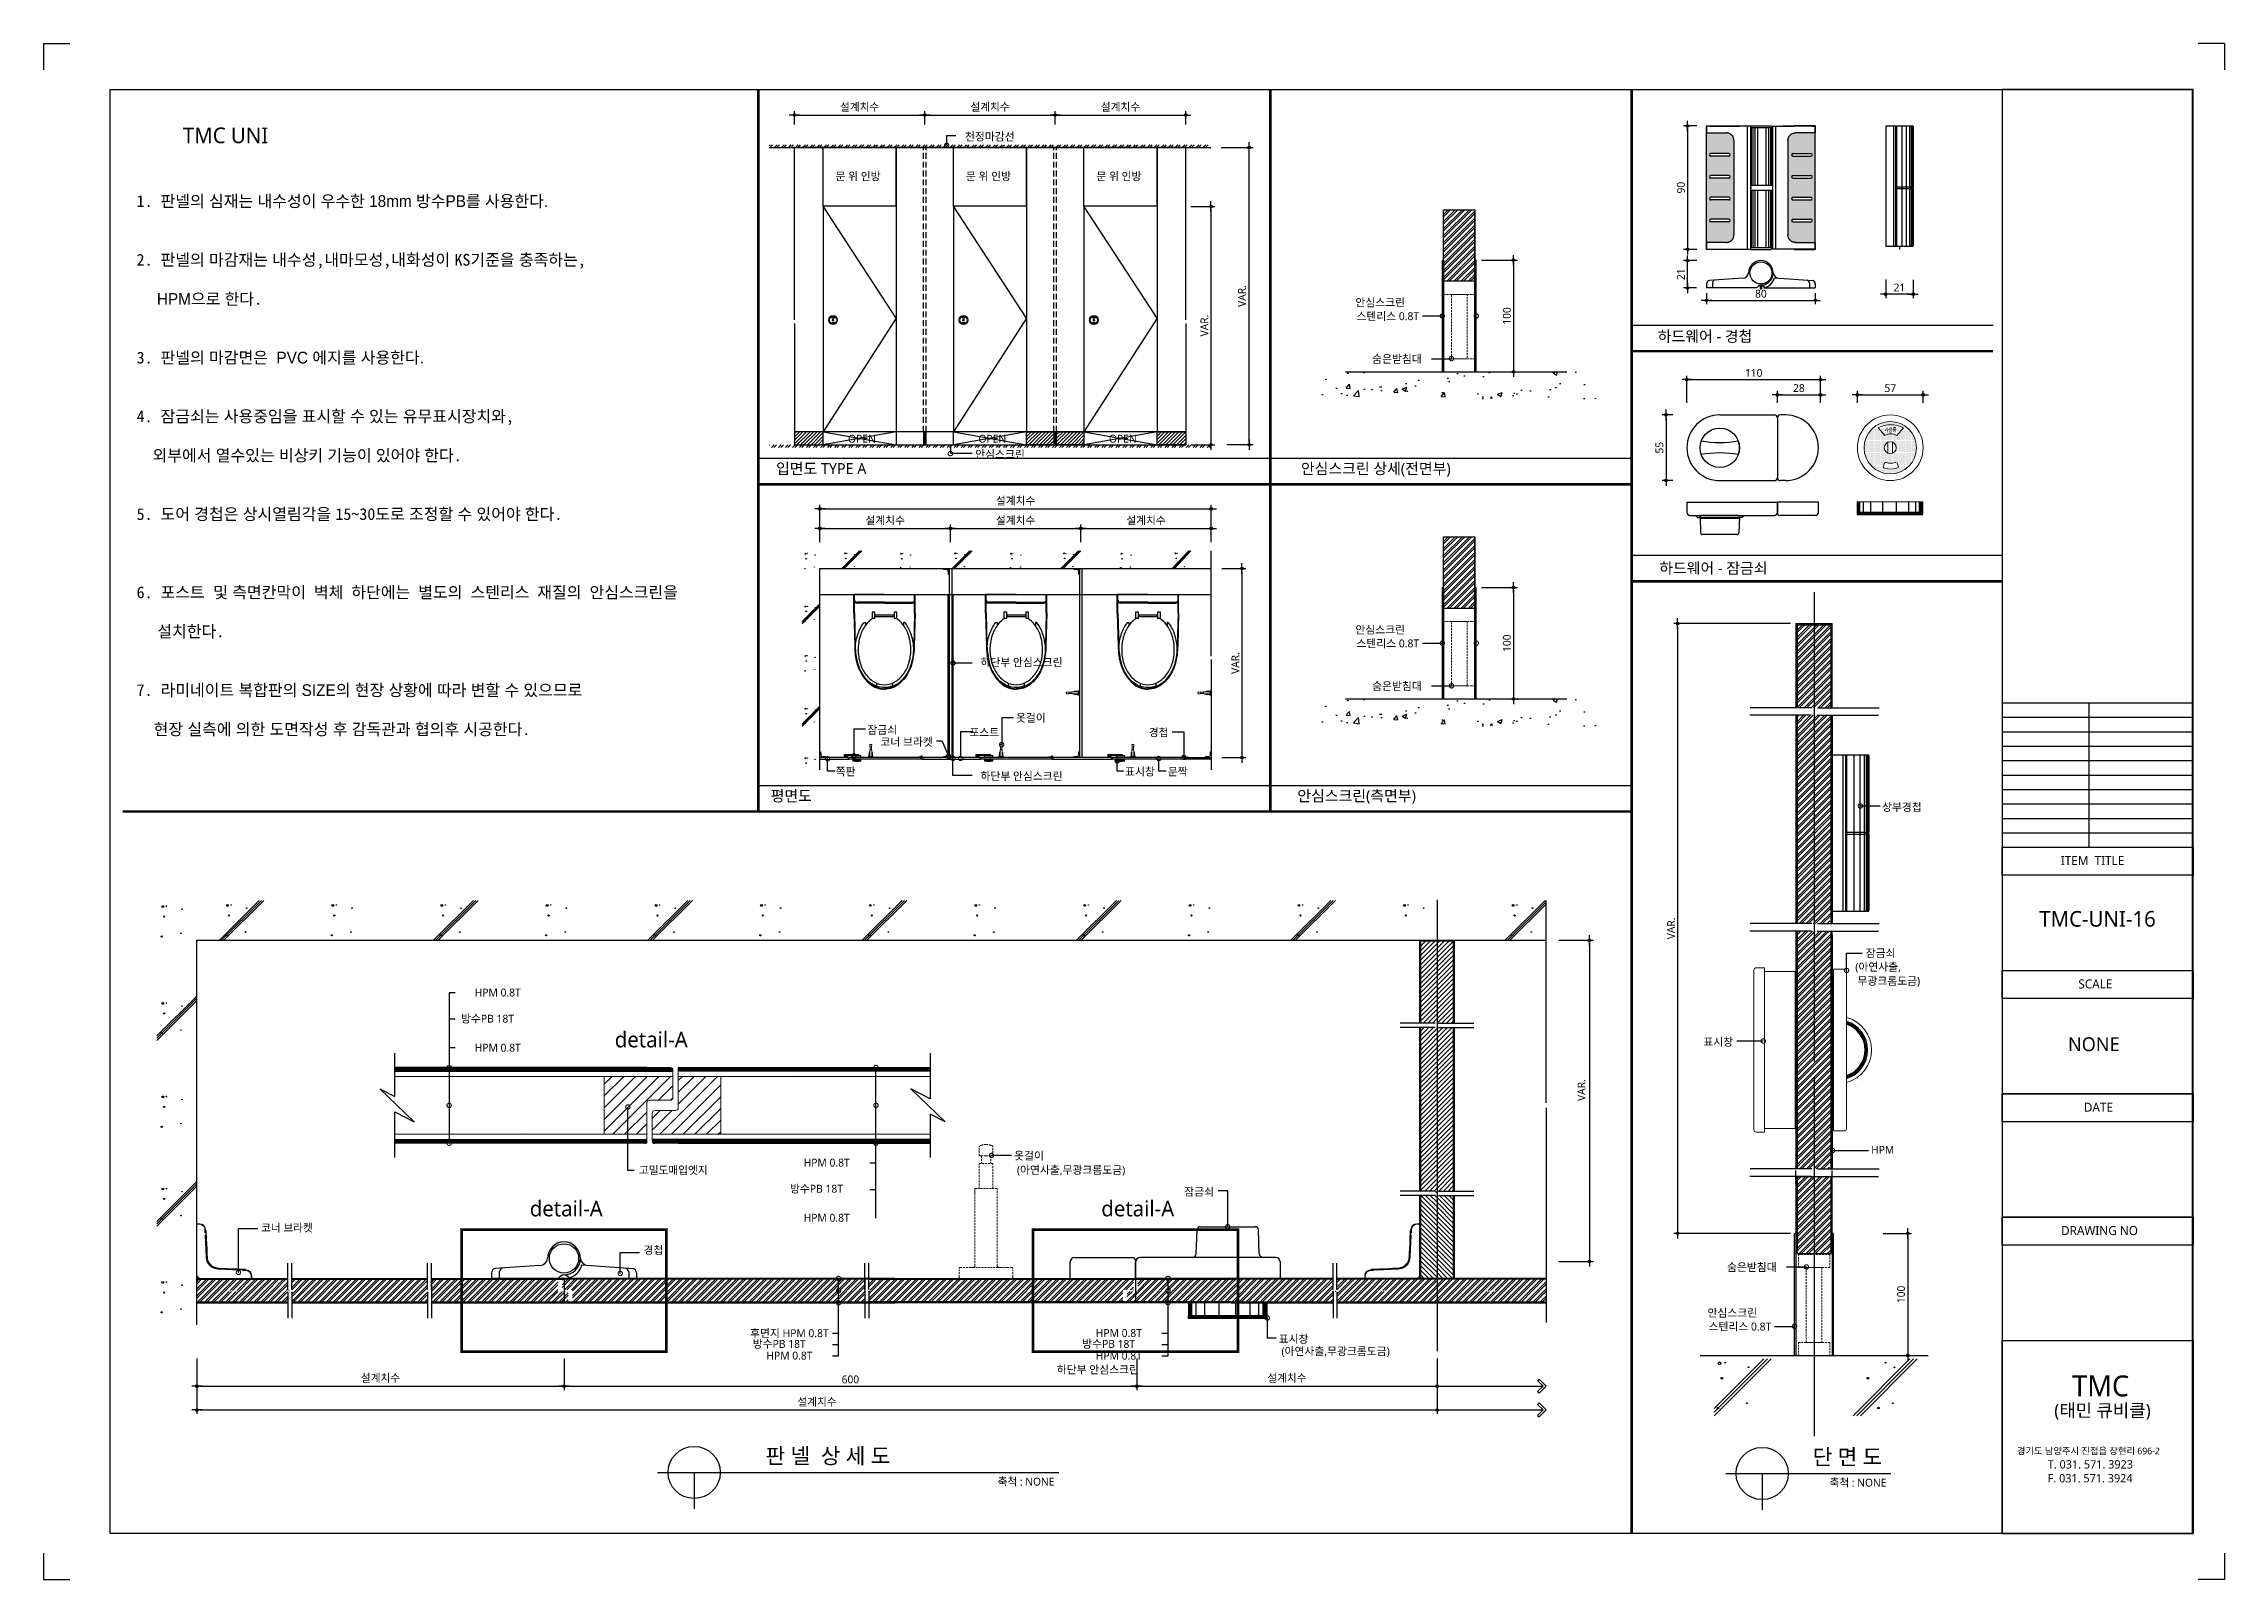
# Model space of a CAD drawing. Extents: x -255 to 8105, y -176 to 5714.
import ezdxf
from ezdxf.enums import TextEntityAlignment as Align

# ---------------------------------------------------------------- set-up
doc = ezdxf.new("R2010")
doc.units = 0
doc.header["$LTSCALE"] = 30
doc.linetypes.add('CEN', pattern=[62, 60, -1, 0, -1])
doc.linetypes.add('HIDDEN', pattern=[0.375, 0.25, -0.125])
doc.layers.get('0').update_dxf_attribs({"linetype": 'CONTINUOUS'})
doc.layers.get('DEFPOINTS').update_dxf_attribs({"linetype": 'CONTINUOUS'})
for name, color, linetype in [('02---제품선', 4, 'CONTINUOUS'), ('0_toilet', 6, 'CONTINUOUS'), ('C', 2, 'CONTINUOUS'), ('curior-0Line', 252, 'CONTINUOUS'), ('DIM', 7, 'CONTINUOUS'), ('HAT', 8, 'CONTINUOUS'), ('HID', 9, 'HIDDEN'), ('jac text', 7, 'CONTINUOUS'), ('jc panel', 4, 'CONTINUOUS'), ('TIT', 3, 'CONTINUOUS'), ('경첩', 4, 'CONTINUOUS'), ('문자', 3, 'CONTINUOUS'), ('부자재', 4, 'CONTINUOUS'), ('옷걸이', 4, 'CONTINUOUS'), ('잠금쇠(회전형)', 4, 'CONTINUOUS'), ('중심선', 1, 'CEN'), ('치수', 1, 'CONTINUOUS'), ('판넬', 2, 'CONTINUOUS'), ('해치', 8, 'CONTINUOUS')]:
    doc.layers.add(name, color=color, linetype=linetype)
doc.styles.add('HDW', font='gulim.ttc')
doc.styles.add('돋움', font='malgun.ttf')
doc.dimstyles.new('10', dxfattribs={"dimscale": 10, "dimtxt": 3, "dimasz": 1, "dimexe": 1.5, "dimexo": 2, "dimgap": 1, "dimtad": 1, "dimdec": 0, "dimlunit": 6, "dimtxsty": '돋움', "dimblk": 'DIMDOT', "dimcen": -1, "dimdle": 1.5, "dimclrt": 3, "dimazin": 3, "dimtfac": 1, "dimtdec": 0, "dimtix": 1, "dimtmove": 2, "dimatfit": 3, "dimldrblk": 'DIMDOT', "dimarcsym": 0})
pattern_1 = [(135, (-27334.4, -17801.195), (-8.9802561, -8.9802561), [])]
pattern_2 = [(45, (-192504.132, -197852.352), (-13.4703842, 13.4703842), []), (45, (-192495.151, -197852.352), (-13.4703842, 13.4703842), [])]
pattern_3 = [(45, (37379.286, -6937.005), (-13.47038, 13.47038), []), (45, (37388.266, -6937.005), (-13.47038, 13.47038), [])]
pattern_4 = [(45, (-27131.298, -19170.401), (-13.470384, 13.470384), []), (45, (-27122.318, -19170.401), (-13.470384, 13.470384), [])]
pattern_5 = [(45, (37673.655, -14000.004), (-22.45064, 22.45064), [])]
pattern_6 = [(45, (29313.655, -2220.004), (-13.470384, 13.470384), []), (45, (29322.636, -2220.004), (-13.470384, 13.470384), [])]

# ---------------------------------------------------------------- blocks, each defined once
blk = doc.blocks.new('DIMDOT')
at = {"linetype": 'Continuous'}
blk.add_line((-2, 0), (2, 0), dxfattribs=at)
for radius in [0.5, 0.25]:
    blk.add_circle((0, 0), radius, dxfattribs=at)
blk = doc.blocks.new('*D555')
at = {"layer": 'DEFPOINTS', "color": 0}
for p in [(40757.5, -1321.1), (40257.5, -1377.4), (40757.5, -1377.4)]:
    blk.add_point(p, dxfattribs=at)
at = {"layer": 'DIM', "color": 0, "lineweight": -2, "ltscale": 10}
for p, q in [((40257.5, -1357.4), (40257.5, -1306.1)), ((40267.5, -1321.1), (40747.5, -1321.1)), ((40757.5, -1357.4), (40757.5, -1306.1))]:
    blk.add_line(p, q, dxfattribs=at)
at = {"layer": 'DIM', "color": 0, "lineweight": -2, "xscale": 10, "yscale": 10, "zscale": 10, "rotation": 180}
blk.add_blockref('DIMDOT', (40257.5, -1321.1), dxfattribs=at)
at = {"layer": 'DIM', "color": 0, "lineweight": -2, "xscale": 10, "yscale": 10, "zscale": 10}
blk.add_blockref('DIMDOT', (40757.5, -1321.1), dxfattribs=at)
at = {"layer": 'DIM', "color": 3, "insert": (40507.5, -1291.4), "char_height": 30, "attachment_point": 5, "style": '돋움'}
blk.add_mtext('설계치수', dxfattribs=at)
blk = doc.blocks.new('*D556')
at = {"layer": 'DEFPOINTS', "color": 0}
for p in [(41257.5, -1321.1), (40757.5, -1377.4), (41257.5, -1377.4)]:
    blk.add_point(p, dxfattribs=at)
at = {"layer": 'DIM', "color": 0, "lineweight": -2, "ltscale": 10}
for p, q in [((40757.5, -1357.4), (40757.5, -1306.1)), ((40767.5, -1321.1), (41247.5, -1321.1)), ((41257.5, -1357.4), (41257.5, -1306.1))]:
    blk.add_line(p, q, dxfattribs=at)
at = {"layer": 'DIM', "color": 0, "lineweight": -2, "xscale": 10, "yscale": 10, "zscale": 10, "rotation": 180}
blk.add_blockref('DIMDOT', (40757.5, -1321.1), dxfattribs=at)
at = {"layer": 'DIM', "color": 0, "lineweight": -2, "xscale": 10, "yscale": 10, "zscale": 10}
blk.add_blockref('DIMDOT', (41257.5, -1321.1), dxfattribs=at)
at = {"layer": 'DIM', "color": 3, "insert": (41007.5, -1291.4), "char_height": 30, "attachment_point": 5, "style": '돋움'}
blk.add_mtext('설계치수', dxfattribs=at)
blk = doc.blocks.new('*D557')
at = {"layer": 'DEFPOINTS', "color": 0}
for p in [(41757.5, -1321.1), (41257.5, -1377.4), (41757.5, -1377.4)]:
    blk.add_point(p, dxfattribs=at)
at = {"layer": 'DIM', "color": 0, "lineweight": -2, "ltscale": 10}
for p, q in [((41257.5, -1357.4), (41257.5, -1306.1)), ((41267.5, -1321.1), (41747.5, -1321.1)), ((41757.5, -1357.4), (41757.5, -1306.1))]:
    blk.add_line(p, q, dxfattribs=at)
at = {"layer": 'DIM', "color": 0, "lineweight": -2, "xscale": 10, "yscale": 10, "zscale": 10, "rotation": 180}
blk.add_blockref('DIMDOT', (41257.5, -1321.1), dxfattribs=at)
at = {"layer": 'DIM', "color": 0, "lineweight": -2, "xscale": 10, "yscale": 10, "zscale": 10}
blk.add_blockref('DIMDOT', (41757.5, -1321.1), dxfattribs=at)
at = {"layer": 'DIM', "color": 3, "insert": (41507.5, -1291.4), "char_height": 30, "attachment_point": 5, "style": '돋움'}
blk.add_mtext('설계치수', dxfattribs=at)
blk = doc.blocks.new('*D558')
at = {"layer": 'DEFPOINTS', "color": 0}
for p in [(41757.5, -1671.5), (41757.5, -2585.3), (41854.4, -2585.3)]:
    blk.add_point(p, dxfattribs=at)
at = {"layer": 'DIM', "color": 0, "lineweight": -2, "ltscale": 10}
for p, q in [((41777.5, -1671.5), (41869.4, -1671.5)), ((41854.4, -1681.5), (41854.4, -2575.3)), ((41777.5, -2585.3), (41869.4, -2585.3))]:
    blk.add_line(p, q, dxfattribs=at)
at = {"layer": 'DIM', "color": 0, "lineweight": -2, "xscale": 10, "yscale": 10, "zscale": 10}
for p, rotation in [((41854.4, -1671.5), 90), ((41854.4, -2585.3), 270)]:
    blk.add_blockref('DIMDOT', p, dxfattribs=dict(at, rotation=rotation))
at = {"layer": 'DIM', "color": 3, "insert": (41829.2, -2128.4), "char_height": 30, "attachment_point": 5, "rotation": 90, "style": '돋움'}
blk.add_mtext('VAR.', dxfattribs=at)
blk = doc.blocks.new('*D559')
at = {"layer": 'DEFPOINTS', "color": 0}
for p in [(41876.4, -3060.2), (41876.4, -3785.2), (41973.3, -3785.2)]:
    blk.add_point(p, dxfattribs=at)
at = {"layer": 'DIM', "color": 0, "lineweight": -2, "ltscale": 10}
for p, q in [((41896.4, -3060.2), (41988.3, -3060.2)), ((41973.3, -3070.2), (41973.3, -3775.2)), ((41896.4, -3785.2), (41988.3, -3785.2))]:
    blk.add_line(p, q, dxfattribs=at)
at = {"layer": 'DIM', "color": 0, "lineweight": -2, "xscale": 10, "yscale": 10, "zscale": 10}
for p, rotation in [((41973.3, -3060.2), 90), ((41973.3, -3785.2), 270)]:
    blk.add_blockref('DIMDOT', p, dxfattribs=dict(at, rotation=rotation))
at = {"layer": 'DIM', "color": 3, "insert": (41948.1, -3422.7), "char_height": 30, "attachment_point": 5, "rotation": 90, "style": '돋움'}
blk.add_mtext('VAR.', dxfattribs=at)
blk = doc.blocks.new('_DOTSMALL')
at = {"color": 0, "linetype": 'ByBlock', "const_width": 0.5}
blk.add_lwpolyline([(-0.0625, 0, 1), (0.0625, 0, 1)], format="xyb", close=True, dxfattribs=at)
blk = doc.blocks.new('A$C63EC304E')
at = {"layer": '치수', "color": 1, "xscale": 2.5, "yscale": 2.5, "zscale": 2.5, "rotation": 234.3098741996962}
blk.add_blockref('_DOTSMALL', (0.31, 0.31), dxfattribs=at)
blk = doc.blocks.new('A$C2BC9653E')
at = {"layer": '치수', "xscale": 0.3333333333333333, "yscale": 0.3333333333333333, "zscale": 0.3333333333333333}
blk.add_blockref('A$C63EC304E', (0, 0), dxfattribs=at)
blk = doc.blocks.new('A$C7FC71301')
at = {"layer": '치수', "rotation": 180}
blk.add_blockref('A$C2BC9653E', (0.21, 0.21), dxfattribs=at)
blk = doc.blocks.new('A$C4A20372B')
at = {"layer": '치수'}
blk.add_blockref('A$C7FC71301', (0, 0), dxfattribs=at)
blk = doc.blocks.new('A$C566469F5')
at = {"layer": '치수'}
blk.add_blockref('A$C4A20372B', (0, 0), dxfattribs=at)
blk = doc.blocks.new('A$C7E317CD4')
at = {"layer": '해치', "xscale": 2, "yscale": 2, "zscale": 2}
blk.add_blockref('A$C566469F5', (0, 0), dxfattribs=at)
blk = doc.blocks.new('A$C601D7F27')
at = {"layer": '치수'}
blk.add_blockref('A$C7E317CD4', (0, 0), dxfattribs=at)
blk = doc.blocks.new('A$C38802C08')
at = {"layer": '치수'}
blk.add_blockref('A$C601D7F27', (0, 0), dxfattribs=at)
blk = doc.blocks.new('*D560')
at = {"layer": 'DEFPOINTS', "color": 0}
for p in [(41855.4, -2906.6), (41355.4, -2979.7), (41855.4, -2979.7)]:
    blk.add_point(p, dxfattribs=at)
at = {"layer": 'DIM', "color": 0, "lineweight": -2, "ltscale": 10}
for p, q in [((41355.4, -2959.7), (41355.4, -2891.6)), ((41365.4, -2906.6), (41845.4, -2906.6)), ((41855.4, -2959.7), (41855.4, -2891.6))]:
    blk.add_line(p, q, dxfattribs=at)
at = {"layer": 'DIM', "color": 0, "lineweight": -2, "xscale": 10, "yscale": 10, "zscale": 10, "rotation": 180}
blk.add_blockref('DIMDOT', (41355.4, -2906.6), dxfattribs=at)
at = {"layer": 'DIM', "color": 0, "lineweight": -2, "xscale": 10, "yscale": 10, "zscale": 10}
blk.add_blockref('DIMDOT', (41855.4, -2906.6), dxfattribs=at)
at = {"layer": 'DIM', "color": 3, "insert": (41605.4, -2877), "char_height": 30, "attachment_point": 5, "style": '돋움'}
blk.add_mtext('설계치수', dxfattribs=at)
blk = doc.blocks.new('*D561')
at = {"layer": 'DEFPOINTS', "color": 0}
for p in [(41855.4, -2831.3), (40355.4, -2979.7), (41855.4, -2979.7)]:
    blk.add_point(p, dxfattribs=at)
at = {"layer": 'DIM', "color": 0, "lineweight": -2, "ltscale": 10}
for p, q in [((40355.4, -2959.7), (40355.4, -2816.3)), ((40365.4, -2831.3), (41845.4, -2831.3)), ((41855.4, -2959.7), (41855.4, -2816.3))]:
    blk.add_line(p, q, dxfattribs=at)
at = {"layer": 'DIM', "color": 0, "lineweight": -2, "xscale": 10, "yscale": 10, "zscale": 10, "rotation": 180}
blk.add_blockref('DIMDOT', (40355.4, -2831.3), dxfattribs=at)
at = {"layer": 'DIM', "color": 0, "lineweight": -2, "xscale": 10, "yscale": 10, "zscale": 10}
blk.add_blockref('DIMDOT', (41855.4, -2831.3), dxfattribs=at)
at = {"layer": 'DIM', "color": 3, "insert": (41105.4, -2801.6), "char_height": 30, "attachment_point": 5, "style": '돋움'}
blk.add_mtext('설계치수', dxfattribs=at)
blk = doc.blocks.new('*D562')
at = {"layer": 'DEFPOINTS', "color": 0}
for p in [(41355.4, -2906.6), (40855.4, -2979.7), (41355.4, -2979.7)]:
    blk.add_point(p, dxfattribs=at)
at = {"layer": 'DIM', "color": 0, "lineweight": -2, "ltscale": 10}
for p, q in [((40855.4, -2959.7), (40855.4, -2891.6)), ((40865.4, -2906.6), (41345.4, -2906.6)), ((41355.4, -2959.7), (41355.4, -2891.6))]:
    blk.add_line(p, q, dxfattribs=at)
at = {"layer": 'DIM', "color": 0, "lineweight": -2, "xscale": 10, "yscale": 10, "zscale": 10, "rotation": 180}
blk.add_blockref('DIMDOT', (40855.4, -2906.6), dxfattribs=at)
at = {"layer": 'DIM', "color": 0, "lineweight": -2, "xscale": 10, "yscale": 10, "zscale": 10}
blk.add_blockref('DIMDOT', (41355.4, -2906.6), dxfattribs=at)
at = {"layer": 'DIM', "color": 3, "insert": (41105.4, -2877), "char_height": 30, "attachment_point": 5, "style": '돋움'}
blk.add_mtext('설계치수', dxfattribs=at)
blk = doc.blocks.new('*D563')
at = {"layer": 'DEFPOINTS', "color": 0}
for p in [(40855.4, -2906.6), (40355.4, -2979.7), (40855.4, -2979.7)]:
    blk.add_point(p, dxfattribs=at)
at = {"layer": 'DIM', "color": 0, "lineweight": -2, "ltscale": 10}
for p, q in [((40355.4, -2959.7), (40355.4, -2891.6)), ((40365.4, -2906.6), (40845.4, -2906.6)), ((40855.4, -2959.7), (40855.4, -2891.6))]:
    blk.add_line(p, q, dxfattribs=at)
at = {"layer": 'DIM', "color": 0, "lineweight": -2, "xscale": 10, "yscale": 10, "zscale": 10, "rotation": 180}
blk.add_blockref('DIMDOT', (40355.4, -2906.6), dxfattribs=at)
at = {"layer": 'DIM', "color": 0, "lineweight": -2, "xscale": 10, "yscale": 10, "zscale": 10}
blk.add_blockref('DIMDOT', (40855.4, -2906.6), dxfattribs=at)
at = {"layer": 'DIM', "color": 3, "insert": (40605.4, -2877), "char_height": 30, "attachment_point": 5, "style": '돋움'}
blk.add_mtext('설계치수', dxfattribs=at)
blk = doc.blocks.new('*D564')
at = {"layer": 'DEFPOINTS', "color": 0}
for p in [(37967.1, -6070), (39374.2, -6070), (39374.2, -6195.7)]:
    blk.add_point(p, dxfattribs=at)
at = {"layer": 'DIM', "color": 0, "lineweight": -2, "ltscale": 10}
for p, q in [((37967.1, -6090), (37967.1, -6210.7)), ((39374.2, -6090), (39374.2, -6210.7)), ((37977.1, -6195.7), (39364.2, -6195.7))]:
    blk.add_line(p, q, dxfattribs=at)
at = {"layer": 'DIM', "color": 0, "lineweight": -2, "xscale": 10, "yscale": 10, "zscale": 10, "rotation": 180}
blk.add_blockref('DIMDOT', (37967.1, -6195.7), dxfattribs=at)
at = {"layer": 'DIM', "color": 0, "lineweight": -2, "xscale": 10, "yscale": 10, "zscale": 10}
blk.add_blockref('DIMDOT', (39374.2, -6195.7), dxfattribs=at)
at = {"layer": 'DIM', "color": 3, "insert": (38670.6, -6166.1), "char_height": 30, "attachment_point": 5, "style": '돋움'}
blk.add_mtext('설계치수', dxfattribs=at)
blk = doc.blocks.new('*D565')
at = {"layer": 'DEFPOINTS', "color": 0}
for p in [(37967.1, -6070), (42721, -6070), (42721, -6287.2)]:
    blk.add_point(p, dxfattribs=at)
at = {"layer": 'DIM', "color": 0, "lineweight": -2, "ltscale": 10}
for p, q in [((37967.1, -6090), (37967.1, -6302.2)), ((42721, -6090), (42721, -6302.2)), ((37977.1, -6287.2), (42711, -6287.2))]:
    blk.add_line(p, q, dxfattribs=at)
at = {"layer": 'DIM', "color": 0, "lineweight": -2, "xscale": 10, "yscale": 10, "zscale": 10, "rotation": 180}
blk.add_blockref('DIMDOT', (37967.1, -6287.2), dxfattribs=at)
at = {"layer": 'DIM', "color": 0, "lineweight": -2, "xscale": 10, "yscale": 10, "zscale": 10}
blk.add_blockref('DIMDOT', (42721, -6287.2), dxfattribs=at)
at = {"layer": 'DIM', "color": 3, "insert": (40344, -6257.5), "char_height": 30, "attachment_point": 5, "style": '돋움'}
blk.add_mtext('설계치수', dxfattribs=at)
blk = doc.blocks.new('*D566')
at = {"layer": 'DEFPOINTS', "color": 0}
for p in [(41570.1, -6070), (42721, -6070), (42721, -6195.7)]:
    blk.add_point(p, dxfattribs=at)
at = {"layer": 'DIM', "color": 0, "lineweight": -2, "ltscale": 10}
for p, q in [((41570.1, -6090), (41570.1, -6210.7)), ((42721, -6090), (42721, -6210.7)), ((41580.1, -6195.7), (42711, -6195.7))]:
    blk.add_line(p, q, dxfattribs=at)
at = {"layer": 'DIM', "color": 0, "lineweight": -2, "xscale": 10, "yscale": 10, "zscale": 10, "rotation": 180}
blk.add_blockref('DIMDOT', (41570.1, -6195.7), dxfattribs=at)
at = {"layer": 'DIM', "color": 0, "lineweight": -2, "xscale": 10, "yscale": 10, "zscale": 10}
blk.add_blockref('DIMDOT', (42721, -6195.7), dxfattribs=at)
at = {"layer": 'DIM', "color": 3, "insert": (42145.5, -6166.1), "char_height": 30, "attachment_point": 5, "style": '돋움'}
blk.add_mtext('설계치수', dxfattribs=at)
blk = doc.blocks.new('*D567')
at = {"layer": 'DEFPOINTS', "color": 0}
for p in [(39374.2, -6070), (41570.1, -6070), (41570.1, -6195.7)]:
    blk.add_point(p, dxfattribs=at)
at = {"layer": 'DIM', "color": 0, "lineweight": -2, "ltscale": 10}
for p, q in [((39374.2, -6090), (39374.2, -6210.7)), ((41570.1, -6090), (41570.1, -6210.7)), ((39384.2, -6195.7), (41560.1, -6195.7))]:
    blk.add_line(p, q, dxfattribs=at)
at = {"layer": 'DIM', "color": 0, "lineweight": -2, "xscale": 10, "yscale": 10, "zscale": 10, "rotation": 180}
blk.add_blockref('DIMDOT', (39374.2, -6195.7), dxfattribs=at)
at = {"layer": 'DIM', "color": 0, "lineweight": -2, "xscale": 10, "yscale": 10, "zscale": 10}
blk.add_blockref('DIMDOT', (41570.1, -6195.7), dxfattribs=at)
at = {"layer": 'DIM', "color": 3, "insert": (40472.1, -6170.2), "char_height": 30, "attachment_point": 5, "style": '돋움'}
blk.add_mtext('600', dxfattribs=at)
blk = doc.blocks.new('A$C06B31977')
for p, q in [((1.26, 11.06), (1.26, 21.17)), ((1.26, 10.11), (1.26, 0))]:
    blk.add_line(p, q)
blk = doc.blocks.new('*D568')
at = {"layer": 'DEFPOINTS', "color": 0}
for p in [(43167.8, -4485.8), (43167.8, -5717.2), (43305.6, -5717.2)]:
    blk.add_point(p, dxfattribs=at)
at = {"layer": 'DIM', "color": 0, "lineweight": -2, "ltscale": 10}
for p, q in [((43187.8, -4485.8), (43320.6, -4485.8)), ((43305.6, -4495.8), (43305.6, -5707.2)), ((43187.8, -5717.2), (43320.6, -5717.2))]:
    blk.add_line(p, q, dxfattribs=at)
at = {"layer": 'DIM', "color": 0, "lineweight": -2, "xscale": 10, "yscale": 10, "zscale": 10}
for p, rotation in [((43305.6, -4485.8), 90), ((43305.6, -5717.2), 270)]:
    blk.add_blockref('DIMDOT', p, dxfattribs=dict(at, rotation=rotation))
at = {"layer": 'DIM', "color": 3, "insert": (43274.8, -5060.6), "char_height": 30, "attachment_point": 5, "rotation": 90, "style": '돋움'}
blk.add_mtext('VAR.', dxfattribs=at)
blk = doc.blocks.new('A$C13EB2441')
for p, q in [((0.84, 7.37), (0.84, 14.11)), ((0.84, 6.74), (0.84, 0))]:
    blk.add_line(p, q)
blk = doc.blocks.new('*D569')
at = {"layer": 'DEFPOINTS', "color": 0}
for p in [(44190.8, -2335.7), (43678.8, -2444.3), (44190.8, -2444.3)]:
    blk.add_point(p, dxfattribs=at)
at = {"layer": 'DIM', "color": 0, "lineweight": -2, "ltscale": 10}
for p, q in [((43678.8, -2424.3), (43678.8, -2320.7)), ((43688.8, -2335.7), (44180.8, -2335.7)), ((44190.8, -2424.3), (44190.8, -2320.7))]:
    blk.add_line(p, q, dxfattribs=at)
at = {"layer": 'DIM', "color": 0, "lineweight": -2, "xscale": 10, "yscale": 10, "zscale": 10, "rotation": 180}
blk.add_blockref('DIMDOT', (43678.8, -2335.7), dxfattribs=at)
at = {"layer": 'DIM', "color": 0, "lineweight": -2, "xscale": 10, "yscale": 10, "zscale": 10}
blk.add_blockref('DIMDOT', (44190.8, -2335.7), dxfattribs=at)
at = {"layer": 'DIM', "color": 3, "insert": (43934.8, -2310.1), "char_height": 30, "attachment_point": 5, "style": '돋움'}
blk.add_mtext('110', dxfattribs=at)
blk = doc.blocks.new('*D570')
at = {"layer": 'DEFPOINTS', "color": 0}
for p in [(44190.8, -2393.7), (44025.8, -2444.3), (44190.8, -2444.3)]:
    blk.add_point(p, dxfattribs=at)
at = {"layer": 'DIM', "color": 0, "lineweight": -2, "ltscale": 10}
for p, q in [((44025.8, -2424.3), (44025.8, -2378.7)), ((44035.8, -2393.7), (44180.8, -2393.7)), ((44190.8, -2424.3), (44190.8, -2378.7))]:
    blk.add_line(p, q, dxfattribs=at)
at = {"layer": 'DIM', "color": 0, "lineweight": -2, "xscale": 10, "yscale": 10, "zscale": 10, "rotation": 180}
blk.add_blockref('DIMDOT', (44025.8, -2393.7), dxfattribs=at)
at = {"layer": 'DIM', "color": 0, "lineweight": -2, "xscale": 10, "yscale": 10, "zscale": 10}
blk.add_blockref('DIMDOT', (44190.8, -2393.7), dxfattribs=at)
at = {"layer": 'DIM', "color": 3, "insert": (44108.3, -2368.2), "char_height": 30, "attachment_point": 5, "style": '돋움'}
blk.add_mtext('28', dxfattribs=at)
blk = doc.blocks.new('*D571')
at = {"layer": 'DEFPOINTS', "color": 0}
for p in [(44584.5, -2393.7), (44332.5, -2444.3), (44584.5, -2444.3)]:
    blk.add_point(p, dxfattribs=at)
at = {"layer": 'DIM', "color": 0, "lineweight": -2, "ltscale": 10}
for p, q in [((44332.5, -2424.3), (44332.5, -2378.7)), ((44342.5, -2393.7), (44574.5, -2393.7)), ((44584.5, -2424.3), (44584.5, -2378.7))]:
    blk.add_line(p, q, dxfattribs=at)
at = {"layer": 'DIM', "color": 0, "lineweight": -2, "xscale": 10, "yscale": 10, "zscale": 10, "rotation": 180}
blk.add_blockref('DIMDOT', (44332.5, -2393.7), dxfattribs=at)
at = {"layer": 'DIM', "color": 0, "lineweight": -2, "xscale": 10, "yscale": 10, "zscale": 10}
blk.add_blockref('DIMDOT', (44584.5, -2393.7), dxfattribs=at)
at = {"layer": 'DIM', "color": 3, "insert": (44458.5, -2368.4), "char_height": 30, "attachment_point": 5, "style": '돋움'}
blk.add_mtext('57', dxfattribs=at)
blk = doc.blocks.new('*D572')
at = {"layer": 'DEFPOINTS', "color": 0}
for p in [(43736.5, -1363), (43681.4, -1836.1), (43736.5, -1836.1)]:
    blk.add_point(p, dxfattribs=at)
at = {"layer": 'DIM', "color": 0, "lineweight": -2, "ltscale": 10}
for p, q in [((43716.5, -1363), (43666.4, -1363)), ((43681.4, -1373), (43681.4, -1826.1)), ((43716.5, -1836.1), (43666.4, -1836.1))]:
    blk.add_line(p, q, dxfattribs=at)
at = {"layer": 'DIM', "color": 0, "lineweight": -2, "xscale": 10, "yscale": 10, "zscale": 10}
for p, rotation in [((43681.4, -1363), 90), ((43681.4, -1836.1), 270)]:
    blk.add_blockref('DIMDOT', p, dxfattribs=dict(at, rotation=rotation))
at = {"layer": 'DIM', "color": 3, "insert": (43655.9, -1599.5), "char_height": 30, "attachment_point": 5, "rotation": 90, "style": '돋움'}
blk.add_mtext('90', dxfattribs=at)
blk = doc.blocks.new('*D573')
at = {"layer": 'DEFPOINTS', "color": 0}
for p in [(43754.1, -1984.3), (44171.1, -1984.3), (44171.1, -2031.7)]:
    blk.add_point(p, dxfattribs=at)
at = {"layer": 'DIM', "color": 0, "lineweight": -2, "ltscale": 10}
for p, q in [((43754.1, -2004.3), (43754.1, -2046.7)), ((44171.1, -2004.3), (44171.1, -2046.7)), ((43764.1, -2031.7), (44161.1, -2031.7))]:
    blk.add_line(p, q, dxfattribs=at)
at = {"layer": 'DIM', "color": 0, "lineweight": -2, "xscale": 10, "yscale": 10, "zscale": 10, "rotation": 180}
blk.add_blockref('DIMDOT', (43754.1, -2031.7), dxfattribs=at)
at = {"layer": 'DIM', "color": 0, "lineweight": -2, "xscale": 10, "yscale": 10, "zscale": 10}
blk.add_blockref('DIMDOT', (44171.1, -2031.7), dxfattribs=at)
at = {"layer": 'DIM', "color": 3, "insert": (43962.6, -2006.2), "char_height": 30, "attachment_point": 5, "style": '돋움'}
blk.add_mtext('80', dxfattribs=at)
blk = doc.blocks.new('*D574')
at = {"layer": 'DEFPOINTS', "color": 0}
for p in [(43681.4, -1879.3), (43736.5, -1879.3), (43735.8, -1984.3)]:
    blk.add_point(p, dxfattribs=at)
at = {"layer": 'DIM', "color": 0, "lineweight": -2, "ltscale": 10}
for p, q in [((43716.5, -1879.3), (43666.4, -1879.3)), ((43681.4, -1974.3), (43681.4, -1889.3)), ((43715.8, -1984.3), (43666.4, -1984.3))]:
    blk.add_line(p, q, dxfattribs=at)
at = {"layer": 'DIM', "color": 0, "lineweight": -2, "xscale": 10, "yscale": 10, "zscale": 10}
for p, rotation in [((43681.4, -1879.3), 90), ((43681.4, -1984.3), 270)]:
    blk.add_blockref('DIMDOT', p, dxfattribs=dict(at, rotation=rotation))
at = {"layer": 'DIM', "color": 3, "insert": (43656.1, -1931.8), "char_height": 30, "attachment_point": 5, "rotation": 90, "style": '돋움'}
blk.add_mtext('21', dxfattribs=at)
blk = doc.blocks.new('*D575')
at = {"layer": 'DEFPOINTS', "color": 0}
for p in [(44440.9, -1932.1), (44545.9, -1932.9), (44440.9, -2007.8)]:
    blk.add_point(p, dxfattribs=at)
at = {"layer": 'DIM', "color": 0, "lineweight": -2, "ltscale": 10}
for p, q in [((44440.9, -1952.1), (44440.9, -2022.8)), ((44545.9, -1952.9), (44545.9, -2022.8)), ((44535.9, -2007.8), (44450.9, -2007.8))]:
    blk.add_line(p, q, dxfattribs=at)
at = {"layer": 'DIM', "color": 0, "lineweight": -2, "xscale": 10, "yscale": 10, "zscale": 10, "rotation": 180}
blk.add_blockref('DIMDOT', (44440.9, -2007.8), dxfattribs=at)
at = {"layer": 'DIM', "color": 0, "lineweight": -2, "xscale": 10, "yscale": 10, "zscale": 10}
blk.add_blockref('DIMDOT', (44545.9, -2007.8), dxfattribs=at)
at = {"layer": 'DIM', "color": 3, "insert": (44493.4, -1982.5), "char_height": 30, "attachment_point": 5, "style": '돋움'}
blk.add_mtext('21', dxfattribs=at)
blk = doc.blocks.new('A$C10E41893')
at = {"layer": '부자재'}
for p, q in [((6, 0), (6, 196)), ((123, 196), (6, 196)), ((123, 192), (6, 192)), ((55, 0), (55, 177)), ((61, 0), (61, 177)), ((6, 0), (6, -196)), ((55, 0), (55, -177)), ((61, 0), (61, -177)), ((123, -192), (6, -192)), ((123, -196), (6, -196))]:
    blk.add_line(p, q, dxfattribs=at)
for points in [[(123, 196, -0.012538), (123, 196), (335, 190, -0.055395), (445, 175, -0.154276), (577, 93, -0.179504), (612, 0, -0.179504)], [(123, 192, -0.012538), (123, 192), (335, 187, -0.055395), (444, 172, -0.154276), (574, 91, -0.179504), (608, 0, -0.179504)], [(157, -72, 0.089162), (200, -119, 0.085733), (270, -155, 0.075373), (359, -168, 0.075373), (447, -155, 0.085733), (517, -119, 0.106084), (567, -62, 0.126931), (583, 0, 0.126931), (567, 62, 0.106084), (517, 119, 0.085733), (447, 155, 0.075373), (359, 168, 0.075373), (270, 155, 0.085733), (200, 119, 0.089162), (157, 72)], [(572, 51), (589, 51), (589, 60, 0.021185), (583, 71, 0.106084), (528, 134, 0.085733), (453, 172, 0.075373), (359, 187, 0.075373), (265, 172, 0.085733), (189, 134, 0.007337), (184, 130), (184, 122), (205, 122)], [(123, -196, 0.012538), (123, -196), (335, -190, 0.055395), (445, -175, 0.154276), (577, -93, 0.179504), (612, 0, 0.179504)], [(123, -192, 0.012538), (123, -192), (335, -187, 0.055395), (444, -172, 0.154276), (574, -91, 0.179504), (608, 0, 0.179504)], [(589, -51, 0.090214), (598, 0, 0.090214), (589, 51, 0.106084)], [(572, -51), (589, -51), (589, -60, -0.021185), (583, -71, -0.106084), (528, -134, -0.085733), (453, -172, -0.075373), (359, -187, -0.075373), (265, -172, -0.085733), (189, -134, -0.007337), (184, -130), (184, -122), (205, -122)]]:
    blk.add_lwpolyline(points, format="xyb", dxfattribs=at)
blk.add_lwpolyline([(138, -61), (119, -61), (119, -79), (157, -79), (157, -61), (138, -61), (147, -61), (147, 61), (138, 61), (157, 61), (157, 79), (119, 79), (119, 61), (138, 61), (138, -61), (119, -61)], dxfattribs=at)
for centre, start, end in [((40, 177), 0, 90), ((46, 177), 0, 90), ((40, -177), 270, 0), ((46, -177), 270, 0)]:
    blk.add_arc(centre, 15, start, end, dxfattribs=at)
blk = doc.blocks.new('*D576')
at = {"layer": 'DEFPOINTS', "color": 0}
for p in [(43644.5, -2470.9), (43598.8, -2722.9), (43644.5, -2722.9)]:
    blk.add_point(p, dxfattribs=at)
at = {"layer": 'DIM', "color": 0, "lineweight": -2, "ltscale": 10}
for p, q in [((43624.5, -2470.9), (43583.8, -2470.9)), ((43598.8, -2480.9), (43598.8, -2712.9)), ((43624.5, -2722.9), (43583.8, -2722.9))]:
    blk.add_line(p, q, dxfattribs=at)
at = {"layer": 'DIM', "color": 0, "lineweight": -2, "xscale": 10, "yscale": 10, "zscale": 10}
for p, rotation in [((43598.8, -2470.9), 90), ((43598.8, -2722.9), 270)]:
    blk.add_blockref('DIMDOT', p, dxfattribs=dict(at, rotation=rotation))
at = {"layer": 'DIM', "color": 3, "insert": (43573.6, -2596.9), "char_height": 30, "attachment_point": 5, "rotation": 90, "style": '돋움'}
blk.add_mtext('55', dxfattribs=at)
blk = doc.blocks.new('*D577')
at = {"layer": 'DEFPOINTS', "color": 0}
for p in [(44096.3, -3270.9), (43643.4, -5609.9), (44096.3, -5609.9)]:
    blk.add_point(p, dxfattribs=at)
at = {"layer": 'DIM', "color": 0, "lineweight": -2, "ltscale": 10}
for p, q in [((44076.3, -3270.9), (43628.4, -3270.9)), ((43643.4, -3280.9), (43643.4, -5599.9)), ((44076.3, -5609.9), (43628.4, -5609.9))]:
    blk.add_line(p, q, dxfattribs=at)
at = {"layer": 'DIM', "color": 0, "lineweight": -2, "xscale": 10, "yscale": 10, "zscale": 10}
for p, rotation in [((43643.4, -3270.9), 90), ((43643.4, -5609.9), 270)]:
    blk.add_blockref('DIMDOT', p, dxfattribs=dict(at, rotation=rotation))
at = {"layer": 'DIM', "color": 3, "insert": (43618.2, -4440.4), "char_height": 30, "attachment_point": 5, "rotation": 90, "style": '돋움'}
blk.add_mtext('VAR.', dxfattribs=at)
blk = doc.blocks.new('*D578')
at = {"layer": 'DEFPOINTS', "color": 0}
for p in [(44410.9, -5609.8), (44410.9, -6078.1), (44525.3, -6078.1)]:
    blk.add_point(p, dxfattribs=at)
at = {"layer": 'DIM', "color": 0, "lineweight": -2, "ltscale": 10}
for p, q in [((44430.9, -5609.8), (44540.3, -5609.8)), ((44525.3, -5619.8), (44525.3, -6068.1)), ((44430.9, -6078.1), (44540.3, -6078.1))]:
    blk.add_line(p, q, dxfattribs=at)
at = {"layer": 'DIM', "color": 0, "lineweight": -2, "xscale": 10, "yscale": 10, "zscale": 10}
for p, rotation in [((44525.3, -5609.8), 90), ((44525.3, -6078.1), 270)]:
    blk.add_blockref('DIMDOT', p, dxfattribs=dict(at, rotation=rotation))
at = {"layer": 'DIM', "color": 3, "insert": (44499.7, -5844), "char_height": 30, "attachment_point": 5, "rotation": 90, "style": '돋움'}
blk.add_mtext('100', dxfattribs=at)
blk = doc.blocks.new('*D579')
at = {"layer": 'DEFPOINTS', "color": 0}
for p in [(42871.3, -3132.8), (42871.3, -3560.3), (43014.2, -3560.3)]:
    blk.add_point(p, dxfattribs=at)
at = {"layer": 'DIM', "color": 0, "lineweight": -2, "ltscale": 10}
for p, q in [((42891.3, -3132.8), (43029.2, -3132.8)), ((43014.2, -3142.8), (43014.2, -3550.3)), ((42891.3, -3560.3), (43029.2, -3560.3))]:
    blk.add_line(p, q, dxfattribs=at)
at = {"layer": 'DIM', "color": 0, "lineweight": -2, "xscale": 10, "yscale": 10, "zscale": 10}
for p, rotation in [((43014.2, -3132.8), 90), ((43014.2, -3560.3), 270)]:
    blk.add_blockref('DIMDOT', p, dxfattribs=dict(at, rotation=rotation))
at = {"layer": 'DIM', "color": 3, "insert": (42988.6, -3346.5), "char_height": 30, "attachment_point": 5, "rotation": 90, "style": '돋움'}
blk.add_mtext('100', dxfattribs=at)
blk = doc.blocks.new('*D580')
at = {"layer": 'DEFPOINTS', "color": 0}
for p in [(42871.3, -1877.9), (42871.3, -2305.4), (43014.2, -2305.4)]:
    blk.add_point(p, dxfattribs=at)
at = {"layer": 'DIM', "color": 0, "lineweight": -2, "ltscale": 10}
for p, q in [((42891.3, -1877.9), (43029.2, -1877.9)), ((43014.2, -1887.9), (43014.2, -2295.4)), ((42891.3, -2305.4), (43029.2, -2305.4))]:
    blk.add_line(p, q, dxfattribs=at)
at = {"layer": 'DIM', "color": 0, "lineweight": -2, "xscale": 10, "yscale": 10, "zscale": 10}
for p, rotation in [((43014.2, -1877.9), 90), ((43014.2, -2305.4), 270)]:
    blk.add_blockref('DIMDOT', p, dxfattribs=dict(at, rotation=rotation))
at = {"layer": 'DIM', "color": 3, "insert": (42988.6, -2091.6), "char_height": 30, "attachment_point": 5, "rotation": 90, "style": '돋움'}
blk.add_mtext('100', dxfattribs=at)
blk = doc.blocks.new('*D581')
at = {"layer": 'DEFPOINTS', "color": 0}
for p in [(41873.2, -1445.3), (42000.6, -1445.3), (41895.7, -2585.1)]:
    blk.add_point(p, dxfattribs=at)
at = {"layer": 'DIM', "color": 0, "lineweight": -2, "ltscale": 10}
for p, q in [((41893.2, -1445.3), (42015.6, -1445.3)), ((42000.6, -2575.1), (42000.6, -1455.3)), ((41915.7, -2585.1), (42015.6, -2585.1))]:
    blk.add_line(p, q, dxfattribs=at)
at = {"layer": 'DIM', "color": 0, "lineweight": -2, "xscale": 10, "yscale": 10, "zscale": 10}
for p, rotation in [((42000.6, -1445.3), 90), ((42000.6, -2585.1), 270)]:
    blk.add_blockref('DIMDOT', p, dxfattribs=dict(at, rotation=rotation))
at = {"layer": 'DIM', "color": 3, "insert": (41973.3, -2015.2), "char_height": 30, "attachment_point": 5, "rotation": 90, "style": '돋움'}
blk.add_mtext('VAR.', dxfattribs=at)
blk = doc.blocks.new('UNI-16', base_point=(37634, -6761))
h = blk.add_hatch()
h.set_pattern_fill('ANSI31', color=2, style=0)
h.set_pattern_definition([(45, (40851.8218, -3842.0984), (-2.245064, 2.245064), [])])
h.paths.add_polyline_path([(42871.3, -2093.7, -1), (42871.3, -2089.5), (42871.3, -1877.9), (42866.3, -1877.9), (42866.3, -2305.4), (42871.3, -2305.4)])
h.paths.add_polyline_path([(42741.3, -2093.7), (42741.3, -2305.4), (42746.3, -2305.4), (42746.3, -1877.9), (42741.3, -1877.9), (42741.3, -2089.5, -0.156999), (42742.5, -2089.9, -0.72861)])
h = blk.add_hatch()
h.set_pattern_fill('ANSI31', color=3, scale=3, angle=180)
h.set_pattern_definition([(225, (37575.794, -6937.005), (6.735192, -6.735192), [])])
h.paths.add_polyline_path([(40752.5, -2535.3), (40647.5, -2535.3), (40647.5, -2585.3), (40752.5, -2585.3)])
h.paths.add_polyline_path([(41252.5, -2535.3), (41147.5, -2535.3), (41147.5, -2585.3), (41252.5, -2585.3)])
h.paths.add_polyline_path([(41367.5, -2535.3), (41262.5, -2535.3), (41262.5, -2585.3), (41367.5, -2585.3)])
h.paths.add_polyline_path([(41647.5, -2535.3), (41757.5, -2535.3), (41757.5, -2585.3), (41647.5, -2585.3)])
h.paths.add_polyline_path([(40367.5, -2535.3), (40257.5, -2535.3), (40257.5, -2585.3), (40367.5, -2585.3)])
h.paths.add_polyline_path([(40752.5, -2535.3), (40647.5, -2535.3), (40647.5, -2585.3), (40752.5, -2585.3)])
h = blk.add_hatch()
h.set_pattern_fill('ANSI31', color=2, style=0)
h.set_pattern_definition([(45, (37575.7936, -6937.005), (-2.245064, 2.245064), [])])
h.paths.add_polyline_path([(40762.5, -2535.3), (40752.5, -2535.3), (40752.5, -2585.3), (40762.5, -2585.3)])
h = blk.add_hatch()
h.set_pattern_fill('ANSI31', color=2, style=0)
h.set_pattern_definition([(45, (38075.7936, -6937.005), (-2.245064, 2.245064), [])])
h.paths.add_polyline_path([(41262.5, -2535.3), (41252.5, -2535.3), (41252.5, -2585.3), (41262.5, -2585.3)])
h = blk.add_hatch()
h.set_pattern_fill('ANSI31', color=2, style=0)
h.set_pattern_definition([(45, (40851.8218, -5097.0157), (-2.245064, 2.245064), [])])
h.paths.add_polyline_path([(42871.3, -3348.6, -1), (42871.3, -3344.5), (42871.3, -3132.8), (42866.3, -3132.8), (42866.3, -3560.3), (42871.3, -3560.3)])
h.paths.add_polyline_path([(42741.3, -3348.6), (42741.3, -3560.3), (42746.3, -3560.3), (42746.3, -3132.8), (42741.3, -3132.8), (42741.3, -3344.5, -0.156999), (42742.5, -3344.8, -0.72861)])
h = blk.add_hatch()
h.set_pattern_fill('STEEL', color=252)
h.set_pattern_definition([(45, (37647.5265, -7015.8205), (-2.245064, 2.245064), []), (45, (37647.5265, -7014.233), (-2.245064, 2.245064), [])])
h.paths.add_polyline_path([(39519.6, -4973.9), (38935.9, -4973.9, -0.414214), (38933.8, -4975.9), (38933.8, -4988.4), (39519.6, -4988.4)])
h.paths.add_polyline_path([(39781.6, -4973.9), (39691.6, -4973.9), (39519.6, -4973.9), (39519.6, -4988.4), (39791.6, -4988.4), (39791.6, -4983.9, 0.414214)])
h.paths.add_polyline_path([(38933.8, -4975.9), (38933.8, -4973.9), (38725.3, -4973.9), (38725.3, -4988.4), (38933.8, -4988.4)])
h.paths.add_polyline_path([(39691.6, -5249.7), (38933.8, -5249.7), (38933.8, -5262.2, -0.414214), (38935.9, -5264.3), (39689.6, -5264.3, -0.427305), (39691.6, -5262.1)])
h.paths.add_polyline_path([(38933.8, -5249.7), (38725.3, -5249.7), (38725.3, -5264.3), (38931.7, -5264.3, -0.156999), (38932.1, -5263, -0.241509), (38933.8, -5262.2)])
h.paths.add_polyline_path([(39984.2, -5249.7), (39712.2, -5249.7), (39712.2, -5254.3, 0.414214), (39722.2, -5264.3), (39812.2, -5264.3), (39984.2, -5264.3)])
h.paths.add_polyline_path([(40570, -5249.7), (39984.2, -5249.7), (39984.2, -5264.3), (40567.9, -5264.3, -0.414214), (40570, -5262.2)])
h.paths.add_polyline_path([(40570, -4975.9, -0.414214), (40567.9, -4973.9), (39812.2, -4973.9), (39812.2, -4988.4), (40570, -4988.4)])
h.paths.add_polyline_path([(40778.5, -4973.9), (40572.1, -4973.9, -0.156999), (40571.7, -4975.1, -0.241509), (40570, -4975.9), (40570, -4988.4), (40778.5, -4988.4)])
h.paths.add_polyline_path([(40778.5, -5249.7), (40570, -5249.7), (40570, -5262.2, -0.241509), (40571.7, -5263, -0.156999), (40572.1, -5264.3), (40778.5, -5264.3)])
h = blk.add_hatch()
h.set_pattern_fill('ANSI31', color=5, scale=10)
h.set_pattern_definition(pattern_5)
h.paths.add_polyline_path([(39781.6, -5099.3, 0.414214), (39791.6, -5089.3), (39791.6, -5008.4), (39528.8, -5008.4), (39528.8, -5229.7), (39691.6, -5229.7), (39691.6, -5109.3, -0.414214), (39701.6, -5099.3)])
h = blk.add_hatch()
h.set_pattern_fill('ANSI31', color=5, scale=10)
h.set_pattern_definition(pattern_5)
edge = h.paths.add_edge_path()
edge.add_line((39975, -5008.4), (39812.2, -5008.4))
edge.add_line((39812.2, -5008.4), (39812.2, -5128.8))
edge.add_arc((39802.2, -5128.8), 10, 270, 360, ccw=False)
edge.add_line((39802.2, -5138.8), (39722.2, -5138.8))
edge.add_arc((39722.2, -5148.8), 10, 90, 180)
edge.add_line((39712.2, -5148.8), (39712.2, -5229.7))
edge.add_line((39712.2, -5229.7), (39975, -5229.7))
edge.add_line((39975, -5229.7), (39975, -5008.4))
at = {"layer": 'HAT'}
h = blk.add_hatch(dxfattribs=at)
h.set_pattern_fill('ANSI32', color=256, scale=2, style=0)
h.set_pattern_definition([(45, (28921.424, -7078.481), (-13.470384, 13.470384), []), (45, (28930.404, -7078.481), (-13.470384, 13.470384), [])])
h.paths.add_polyline_path([(40160.8, -1435.5), (41854.4, -1435.5), (41854.4, -1445.5), (40160.8, -1445.5)])
h = blk.add_hatch(dxfattribs=at)
h.set_pattern_fill('ANSI32', color=256, scale=2, style=0)
h.set_pattern_definition([(45, (37664.973, -5682.088), (-13.470384, 13.470384), []), (45, (37673.953, -5682.088), (-13.470384, 13.470384), [])])
h.paths.add_polyline_path([(42866.3, -1684.1), (42746.3, -1684.1), (42746.3, -1958.7), (42866.3, -1958.7), (42866.3, -1877.9)])
h = blk.add_hatch(dxfattribs=at)
h.set_pattern_fill('ANSI32', color=256, scale=2, style=0)
h.set_pattern_definition([(45, (28921.424, -6896.501), (-13.470384, 13.470384), []), (45, (28930.404, -6896.501), (-13.470384, 13.470384), [])])
h.paths.add_polyline_path([(40160.8, -2595.8), (41854.4, -2595.8), (41854.4, -2585.8), (40160.8, -2585.8)])
h = blk.add_hatch(dxfattribs=at)
h.set_pattern_fill('ANSI32', color=256, scale=2, style=0)
h.set_pattern_definition([(45, (37664.973, -6937.005), (-13.470384, 13.470384), []), (45, (37673.953, -6937.005), (-13.470384, 13.470384), [])])
h.paths.add_polyline_path([(42866.3, -2939), (42746.3, -2939), (42746.3, -3213.7), (42866.3, -3213.7), (42866.3, -3132.8)])
h = blk.add_hatch(dxfattribs=at)
h.set_pattern_fill('ANSI32', color=256, scale=2, style=0)
h.set_pattern_definition(pattern_6)
h.paths.add_polyline_path([(44231.3, -3593.9), (44231.3, -3275.9), (44166.3, -3275.9), (44166.3, -3593.9)])
h.paths.add_polyline_path([(44101.3, -3275.9), (44101.3, -3593.9), (44166.3, -3593.9), (44166.3, -3275.9)])
h = blk.add_hatch(dxfattribs=at)
h.set_pattern_fill('ANSI32', color=256, scale=2, style=0)
h.set_pattern_definition(pattern_4)
edge = h.paths.add_edge_path()
edge.add_line((44231.3, -3671.6), (44171.9, -3671.6))
edge.add_arc((44169.8, -3671.6), 2.08, -54.30987, 0, ccw=False)
edge.add_arc((44169.8, -3671.6), 2.08, 125.69013, 305.69013, ccw=False)
edge.add_arc((44169.8, -3671.6), 2.08, 0, 125.69013, ccw=False)
edge.add_line((44171.9, -3671.6), (44231.3, -3671.6))
edge.add_line((44231.3, -3671.6), (44231.3, -3622.9))
edge.add_line((44231.3, -3622.9), (44221, -3622.9))
edge.add_spline(control_points=[(44218.2, -3630.7), (44219.1, -3628.1), (44220.1, -3625.4), (44221, -3622.9)], knot_values=[0, 0, 0, 0, 0.152076, 0.152076, 0.152076, 0.152076], degree=3, periodic=0)
edge.add_line((44221, -3622.9), (44166.3, -3622.9))
edge.add_line((44166.3, -3622.9), (44166.3, -4421.4))
edge.add_line((44166.3, -4421.4), (44223, -4421.4))
edge.add_spline(control_points=[(44223, -4421.4), (44226.2, -4412.7), (44229.2, -4404.8), (44231.3, -4401)], knot_values=[0.152076, 0.152076, 0.152076, 0.152076, 0.673721, 0.673721, 0.673721, 0.673721], degree=3, periodic=0)
edge.add_spline(control_points=[(44233.7, -4421.4), (44234.2, -4411.4), (44235.3, -4396.1), (44232.4, -4399), (44231.3, -4401)], knot_values=[0.673721, 0.673721, 0.673721, 0.673721, 1.332503, 1.60798, 1.60798, 1.60798, 1.60798], degree=3, periodic=0)
edge.add_line((44231.3, -4401), (44231.3, -3671.6))
h.paths.add_polyline_path([(44166.3, -3622.9), (44101.3, -3622.9), (44101.3, -4421.4), (44166.3, -4421.4)])
h = blk.add_hatch(dxfattribs=at)
h.set_pattern_fill('ANSI32', color=256, scale=2, style=0)
h.set_pattern_definition(pattern_4)
h.paths.add_polyline_path([(44166.3, -4907), (44101.3, -4907), (44101.3, -5362.5), (44166.3, -5362.5), (44166.3, -5253, -0.567825), (44166.3, -5249.4)])
h.paths.add_polyline_path([(44231.3, -4907), (44166.3, -4907), (44166.3, -5249.4, -0.582142), (44169.4, -5251.2), (44231.3, -5251.2)])
edge = h.paths.add_edge_path()
edge.add_line((44231.3, -5251.2), (44169.4, -5251.2))
edge.add_arc((44167.3, -5251.2), 2.08, -54.30987, 0, ccw=False)
edge.add_arc((44167.3, -5251.2), 2.08, 239.17799, 305.69013, ccw=False)
edge.add_line((44166.3, -5253), (44166.3, -5362.5))
edge.add_line((44166.3, -5362.5), (44223, -5362.5))
edge.add_spline(control_points=[(44223, -5362.5), (44226.2, -5353.7), (44229.2, -5345.9), (44231.3, -5342.1)], knot_values=[0.152076, 0.152076, 0.152076, 0.152076, 0.673721, 0.673721, 0.673721, 0.673721], degree=3, periodic=0)
edge.add_line((44231.3, -5342.1), (44231.3, -5251.2))
h.paths.add_polyline_path([(44166.3, -4450.4), (44101.3, -4450.4), (44101.3, -4907), (44166.3, -4907)])
edge = h.paths.add_edge_path()
edge.add_line((44231.3, -4450.4), (44221, -4450.4))
edge.add_spline(control_points=[(44218.2, -4458.2), (44219.1, -4455.6), (44220.1, -4453), (44221, -4450.4)], knot_values=[0, 0, 0, 0, 0.152076, 0.152076, 0.152076, 0.152076], degree=3, periodic=0)
edge.add_line((44221, -4450.4), (44166.3, -4450.4))
edge.add_line((44166.3, -4450.4), (44166.3, -4907))
edge.add_line((44166.3, -4907), (44231.3, -4907))
edge.add_line((44231.3, -4907), (44231.3, -4450.4))
h = blk.add_hatch(dxfattribs=at)
h.set_pattern_fill('ANSI31', color=256, scale=4, angle=90, style=0)
h.set_pattern_definition(pattern_1)
edge = h.paths.add_edge_path()
edge.add_spline(control_points=[(42721, -5475.1), (42720.7, -5475), (42719.6, -5473.3), (42720.5, -5463.4), (42720.7, -5457.8)], knot_values=[1.337888, 1.337888, 1.337888, 1.337888, 1.524261, 2.245715, 2.245715, 2.245715, 2.245715], degree=3, periodic=0)
edge.add_spline(control_points=[(42721, -5458), (42720.7, -5457.9), (42719.1, -5455.4), (42723, -5424.5), (42717, -5439.9), (42714.2, -5447.5)], knot_values=[0.152076, 0.152076, 0.152076, 0.152076, 0.338449, 1.448592, 2.245715, 2.245715, 2.245715, 2.245715], degree=3, periodic=0)
edge.add_spline(control_points=[(42720.7, -5457.8), (42720.8, -5454.7), (42720.8, -5452), (42720.2, -5451.6), (42720.1, -5451.6)], knot_values=[0.891967, 0.891967, 0.891967, 0.891967, 1.280656, 1.337888, 1.337888, 1.337888, 1.337888], degree=3, periodic=0)
edge.add_spline(control_points=[(42720.1, -5451.6), (42719.1, -5451.5), (42716.8, -5457.5), (42714.2, -5464.6)], knot_values=[0.152076, 0.152076, 0.152076, 0.152076, 0.891967, 0.891967, 0.891967, 0.891967], degree=3, periodic=0)
edge.add_spline(control_points=[(42712.6, -5469.1), (42713.1, -5467.6), (42713.7, -5466.1), (42714.2, -5464.6)], knot_values=[0, 0, 0, 0, 0.152076, 0.152076, 0.152076, 0.152076], degree=3, periodic=0)
edge.add_line((42714.2, -5464.6), (42657.6, -5464.6))
edge.add_line((42657.6, -5464.6), (42657.6, -5637.1))
edge.add_line((42657.6, -5637.1), (42702.4, -5637.1))
edge.add_line((42702.4, -5637.1), (42702.4, -5678.6))
edge.add_line((42702.4, -5678.6), (42657.6, -5678.6))
edge.add_line((42657.6, -5678.6), (42657.6, -5782.9))
edge.add_line((42657.6, -5782.9), (42721, -5782.9))
edge.add_line((42721, -5782.9), (42721, -5475.1))
h.paths.add_polyline_path([(42784.3, -5637.1), (42739.6, -5637.1), (42739.6, -5678.6), (42784.3, -5678.6)])
h.paths.add_polyline_path([(42702.4, -5637.1), (42657.6, -5637.1), (42657.6, -5678.6), (42702.4, -5678.6)], flags=16)
h = blk.add_hatch(dxfattribs=at)
h.set_pattern_fill('ANSI32', color=256, scale=2, style=0)
h.set_pattern_definition(pattern_6)
h.paths.add_polyline_path([(44231.3, -5688.3), (44231.3, -5391.5), (44166.3, -5391.5), (44166.3, -5688.3)])
h.paths.add_polyline_path([(44101.3, -5391.5), (44101.3, -5688.3), (44166.3, -5688.3), (44166.3, -5391.5)])
h = blk.add_hatch(dxfattribs=at)
h.set_pattern_fill('ANSI31', color=256, scale=4, angle=90, style=0)
h.set_pattern_definition(pattern_1)
h.paths.add_polyline_path([(42784.3, -5525.6), (42721, -5525.6), (42721, -5782.9), (42784.3, -5782.9), (42784.3, -5678.6), (42739.6, -5678.6), (42739.6, -5637.1), (42784.3, -5637.1)])
edge = h.paths.add_edge_path()
edge.add_line((42784.3, -5464.6), (42727, -5464.6))
edge.add_spline(control_points=[(42727, -5464.6), (42724.3, -5470.9), (42722.1, -5475.3), (42721, -5475.1)], knot_values=[2.245715, 2.245715, 2.245715, 2.245715, 2.971303, 2.971303, 2.971303, 2.971303], degree=3, periodic=0)
edge.add_line((42721, -5475.1), (42721, -5525.6))
edge.add_line((42721, -5525.6), (42784.3, -5525.6))
edge.add_line((42784.3, -5525.6), (42784.3, -5464.6))
h = blk.add_hatch(dxfattribs=at)
h.set_pattern_fill('ANSI32', color=256, scale=2, style=0)
h.set_pattern_definition(pattern_2)
h.paths.add_polyline_path([(37967.1, -5786.2), (37967.1, -5829.5), (38086.1, -5829.5), (38086.1, -5786.2)])
h.paths.add_polyline_path([(38086.1, -5829.5), (38127.6, -5829.5), (38127.6, -5786.2), (38086.1, -5786.2)])
edge = h.paths.add_edge_path()
edge.add_line((38127.6, -5786.2), (38127.6, -5829.5))
edge.add_line((38127.6, -5829.5), (38323.9, -5829.5))
edge.add_spline(control_points=[(38323.9, -5829.5), (38324.2, -5828.7), (38320.9, -5827), (38316.1, -5825)], knot_values=[3.353086, 3.353086, 3.353086, 3.353086, 4.456955, 4.456955, 4.456955, 4.456955], degree=3, periodic=0)
edge.add_line((38316.1, -5825), (38316.1, -5786.2))
edge.add_line((38316.1, -5786.2), (38127.6, -5786.2))
edge = h.paths.add_edge_path()
edge.add_line((38316.1, -5872.9), (38316.1, -5834.6))
edge.add_spline(control_points=[(38316.1, -5834.6), (38310.4, -5832.5), (38299.9, -5828.4), (38316.3, -5830.2), (38321, -5830.1)], knot_values=[0.228113, 0.228113, 0.228113, 0.228113, 1.423798, 2.82262, 2.82262, 2.82262, 2.82262], degree=3, periodic=0)
edge.add_line((38304, -5829.5), (38127.6, -5829.5))
edge.add_line((38127.6, -5829.5), (38127.6, -5833))
edge.add_line((38127.6, -5833), (38086.1, -5833))
edge.add_line((38086.1, -5833), (38086.1, -5829.5))
edge.add_line((38086.1, -5829.5), (37967.1, -5829.5))
edge.add_line((37967.1, -5829.5), (37967.1, -5872.9))
edge.add_line((37967.1, -5872.9), (38316.1, -5872.9))
h = blk.add_hatch(dxfattribs=at)
h.set_pattern_fill('ANSI32', color=256, scale=2, style=0)
h.set_pattern_definition([(45, (38590.94, -5829.526), (-13.4704, 13.4704), []), (45, (38599.92, -5829.526), (-13.4704, 13.4704), [])])
h.paths.add_polyline_path([(38851.2, -5786.2), (38330.7, -5786.2), (38330.7, -5872.9), (38851.2, -5872.9)])
h = blk.add_hatch(dxfattribs=at)
h.set_pattern_fill('ANSI32', color=256, scale=2, style=0)
h.set_pattern_definition(pattern_3)
h.paths.add_polyline_path([(38865.8, -5786.2), (38865.8, -5872.9), (39390.4, -5872.9), (39390.4, -5832.9), (39350.4, -5832.9), (39350.4, -5786.2)])
h = blk.add_hatch(dxfattribs=at)
h.set_pattern_fill('ANSI32', color=256, scale=2, style=0)
h.set_pattern_definition(pattern_3)
h.paths.add_polyline_path([(40527.8, -5872.9), (40527.8, -5786.2), (39367.1, -5786.2), (39367.1, -5826.2), (39407.1, -5826.2), (39407.1, -5872.9)])
h = blk.add_hatch(dxfattribs=at)
h.set_pattern_fill('ANSI32', color=256, scale=2, style=0)
h.set_pattern_definition(pattern_2)
edge = h.paths.add_edge_path()
edge.add_line((41161.2, -5786.2), (40542.5, -5786.2))
edge.add_line((40542.5, -5786.2), (40542.5, -5825))
edge.add_spline(control_points=[(40542.5, -5825), (40547.3, -5827), (40550.6, -5828.7), (40550.3, -5829.5)], knot_values=[3.353086, 3.353086, 3.353086, 3.353086, 4.456955, 4.456955, 4.456955, 4.456955], degree=3, periodic=0)
edge.add_line((40550.5, -5829.5), (41161.2, -5829.5))
edge.add_line((41161.2, -5829.5), (41161.2, -5786.2))
h.paths.add_polyline_path([(41556.8, -5786.2), (41161.2, -5786.2), (41161.2, -5829.5), (41516.8, -5829.5), (41516.8, -5826.2), (41556.8, -5826.2)])
h.paths.add_polyline_path([(41516.8, -5829.5), (41161.2, -5829.5), (41161.2, -5872.9), (41516.8, -5872.9)])
edge = h.paths.add_edge_path()
edge.add_line((41161.2, -5829.5), (40550.3, -5829.5))
edge.add_spline(control_points=[(40550.3, -5829.5), (40550.2, -5829.7), (40548.3, -5830.9), (40525.2, -5828), (40536.8, -5832.5), (40542.5, -5834.6)], knot_values=[0.228113, 0.228113, 0.228113, 0.228113, 0.492187, 2.157402, 3.353086, 3.353086, 3.353086, 3.353086], degree=3, periodic=0)
edge.add_spline(control_points=[(40535.6, -5829.7), (40535.4, -5829.8), (40534.9, -5830.1), (40533.6, -5830.1), (40532.7, -5830.1)], knot_values=[2.82262, 2.82262, 2.82262, 2.82262, 3.015951, 3.282344, 3.282344, 3.282344, 3.282344], degree=3, periodic=0)
edge.add_line((40542.5, -5834.6), (40542.5, -5872.9))
edge.add_line((40542.5, -5872.9), (41161.2, -5872.9))
edge.add_line((41161.2, -5872.9), (41161.2, -5829.5))
h = blk.add_hatch(dxfattribs=at)
h.set_pattern_fill('ANSI32', color=256, scale=2, style=0)
h.set_pattern_definition([(45, (41927.938, -5829.526), (-13.4704, 13.4704), []), (45, (41936.918, -5829.526), (-13.4704, 13.4704), [])])
h.paths.add_polyline_path([(42322.4, -5786.2), (41573.4, -5786.2), (41573.4, -5832.9), (41533.4, -5832.9), (41533.4, -5872.9), (42322.4, -5872.9)])
h = blk.add_hatch(dxfattribs=at)
h.set_pattern_fill('ANSI32', color=256, scale=2, style=0)
h.set_pattern_definition(pattern_2)
edge = h.paths.add_edge_path()
edge.add_line((42721, -5829.5), (42534.6, -5829.5))
edge.add_line((42534.6, -5829.5), (42534.6, -5833))
edge.add_line((42534.6, -5833), (42493.1, -5833))
edge.add_line((42493.1, -5833), (42493.1, -5829.5))
edge.add_line((42493.1, -5829.5), (42345, -5829.5))
edge.add_spline(control_points=[(42344.9, -5829.5), (42344.8, -5829.7), (42343.3, -5830.6), (42334.3, -5829.7), (42330.2, -5829.7)], knot_values=[1.84627, 1.84627, 1.84627, 1.84627, 2.110343, 3.353086, 3.353086, 3.353086, 3.353086], degree=3, periodic=0)
edge.add_spline(control_points=[(42330.3, -5829.5), (42330.2, -5829.7), (42328.3, -5830.9), (42305.2, -5828), (42316.7, -5832.5), (42322.4, -5834.6)], knot_values=[0.228113, 0.228113, 0.228113, 0.228113, 0.492187, 2.157402, 3.353086, 3.353086, 3.353086, 3.353086], degree=3, periodic=0)
edge.add_spline(control_points=[(42327.3, -5830.1), (42327.3, -5830.9), (42331.8, -5832.6), (42337.1, -5834.6)], knot_values=[0.228113, 0.228113, 0.228113, 0.228113, 1.327347, 1.327347, 1.327347, 1.327347], degree=3, periodic=0)
edge.add_spline(control_points=[(42340.4, -5835.8), (42339.3, -5835.4), (42338.2, -5835), (42337.1, -5834.6)], knot_values=[0, 0, 0, 0, 0.228113, 0.228113, 0.228113, 0.228113], degree=3, periodic=0)
edge.add_line((42337.1, -5834.6), (42337.1, -5872.9))
edge.add_line((42337.1, -5872.9), (42721, -5872.9))
edge.add_line((42721, -5872.9), (42721, -5829.5))
h.paths.add_polyline_path([(43138.7, -5829.5), (42948.9, -5829.5), (42948.9, -5833), (42907.4, -5833), (42907.4, -5829.5), (42721, -5829.5), (42721, -5872.9), (43138.7, -5872.9)])
h = blk.add_hatch(dxfattribs=at)
h.set_pattern_fill('ANSI32', color=256, scale=2, style=0)
h.set_pattern_definition(pattern_2)
h.paths.add_polyline_path([(43138.7, -5829.5), (43138.7, -5786.2), (42948.9, -5786.2), (42948.9, -5829.5)])
h.paths.add_polyline_path([(42948.9, -5786.2), (42907.4, -5786.2), (42907.4, -5829.5), (42948.9, -5829.5)])
h.paths.add_polyline_path([(42907.4, -5829.5), (42907.4, -5786.2), (42721, -5786.2), (42721, -5829.5)])
h.paths.add_polyline_path([(42534.6, -5786.2), (42534.6, -5829.5), (42721, -5829.5), (42721, -5786.2)])
h.paths.add_polyline_path([(42534.6, -5786.2), (42493.1, -5786.2), (42493.1, -5829.5), (42534.6, -5829.5)])
edge = h.paths.add_edge_path()
edge.add_line((42337.1, -5786.2), (42337.1, -5825))
edge.add_spline(control_points=[(42337.1, -5825), (42341.9, -5827), (42345.2, -5828.7), (42344.9, -5829.5)], knot_values=[3.353086, 3.353086, 3.353086, 3.353086, 4.456955, 4.456955, 4.456955, 4.456955], degree=3, periodic=0)
edge.add_line((42344.9, -5829.5), (42493.1, -5829.5))
edge.add_line((42493.1, -5829.5), (42493.1, -5786.2))
edge.add_line((42493.1, -5786.2), (42337.1, -5786.2))
at = {"layer": '해치'}
h = blk.add_hatch(dxfattribs=at)
h.set_pattern_fill('DOTS', color=256, scale=2.628474)
h.set_pattern_definition([(0, (40792.3293, -1027.9636), (2.086351, 4.172702), [0, -4.172702])])
edge = h.paths.add_edge_path()
edge.add_line((43754.5, -1809.6), (43754.6, -1809.6))
edge.add_spline(control_points=[(43754.6, -1809.6), (43754.8, -1809.6), (43766.4, -1809.6)], knot_values=[-0.724312, -0.724312, -0.724312, 0.724312, 0.724312, 0.724312], weights=[1, 0.748956, 1], degree=2, periodic=0)
edge.add_line((43766.4, -1809.6), (43830.3, -1809.6))
edge.add_spline(control_points=[(43830.3, -1809.6), (43859.2, -1809.6), (43859.2, -1780.6)], knot_values=[-1.570796, -1.570796, -1.570796, 0, 0, 0], weights=[1, 0.707107, 1], degree=2, periodic=0)
edge.add_line((43859.2, -1780.6), (43859.2, -1418.4))
edge.add_spline(control_points=[(43859.2, -1418.4), (43859.2, -1389.5), (43830.3, -1389.5)], knot_values=[0, 0, 0, 1.570796, 1.570796, 1.570796], weights=[1, 0.707107, 1], degree=2, periodic=0)
edge.add_line((43830.3, -1389.5), (43766.4, -1389.5))
edge.add_spline(control_points=[(43766.4, -1389.5), (43754.8, -1389.5), (43754.6, -1389.5)], knot_values=[-0.724312, -0.724312, -0.724312, 0.724312, 0.724312, 0.724312], weights=[1, 0.748956, 1], degree=2, periodic=0)
edge.add_line((43754.5, -1389.5), (43754.5, -1809.6))
h.paths.add_polyline_path([(43839.5, -1468.3, -0.414214), (43844.7, -1473.5, -0.414214), (43839.5, -1478.8), (43771.1, -1478.8, -0.414214), (43765.9, -1473.5, -0.414214), (43771.1, -1468.3)], flags=16)
h.paths.add_polyline_path([(43839.5, -1552.3, -0.414214), (43844.7, -1557.5, -0.414214), (43839.5, -1562.8), (43771.1, -1562.8, -0.414214), (43765.9, -1557.5, -0.414214), (43771.1, -1552.3)], flags=16)
h.paths.add_polyline_path([(43839.5, -1636.3, -0.414214), (43844.7, -1641.6, -0.414214), (43839.5, -1646.8), (43771.1, -1646.8, -0.414214), (43765.9, -1641.6, -0.414214), (43771.1, -1636.3)], flags=16)
h.paths.add_polyline_path([(43839.5, -1720.3, -0.414214), (43844.7, -1725.6, -0.414214), (43839.5, -1730.8), (43771.1, -1730.8, -0.414214), (43765.9, -1725.6, -0.414214), (43771.1, -1720.3)], flags=16)
h = blk.add_hatch(dxfattribs=at)
h.set_pattern_fill('DOTS', color=256, scale=2.628474)
h.set_pattern_definition([(0, (40317.712, -1027.9636), (2.086351, 4.1727023), [0, -4.1727023])])
edge = h.paths.add_edge_path()
edge.add_spline(control_points=[(44066, -1418.4), (44066, -1389.5), (44094.9, -1389.5)], knot_values=[0, 0, 0, 1.570796, 1.570796, 1.570796], weights=[1, 0.707107, 1], degree=2, periodic=0)
edge.add_line((44094.9, -1389.5), (44158.8, -1389.5))
edge.add_spline(control_points=[(44158.8, -1389.5), (44170.4, -1389.5), (44170.6, -1389.5)], knot_values=[-0.724312, -0.724312, -0.724312, 0.724312, 0.724312, 0.724312], weights=[1, 0.748956, 1], degree=2, periodic=0)
edge.add_line((44170.7, -1389.5), (44170.7, -1809.6))
edge.add_line((44170.7, -1809.6), (44170.6, -1809.6))
edge.add_spline(control_points=[(44170.6, -1809.6), (44170.4, -1809.6), (44158.8, -1809.6)], knot_values=[-0.724312, -0.724312, -0.724312, 0.724312, 0.724312, 0.724312], weights=[1, 0.748956, 1], degree=2, periodic=0)
edge.add_line((44158.8, -1809.6), (44094.9, -1809.6))
edge.add_spline(control_points=[(44094.9, -1809.6), (44066, -1809.6), (44066, -1780.6)], knot_values=[-1.570796, -1.570796, -1.570796, 0, 0, 0], weights=[1, 0.707107, 1], degree=2, periodic=0)
edge.add_line((44066, -1780.6), (44066, -1418.4))
h.paths.add_polyline_path([(44085.7, -1468.3, 0.414214), (44080.5, -1473.5, 0.414214), (44085.7, -1478.8), (44154.1, -1478.8, 0.414214), (44159.3, -1473.5, 0.414214), (44154.1, -1468.3)], flags=16)
h.paths.add_polyline_path([(44085.7, -1552.3, 0.414214), (44080.5, -1557.5, 0.414214), (44085.7, -1562.8), (44154.1, -1562.8, 0.414214), (44159.3, -1557.5, 0.414214), (44154.1, -1552.3)], flags=16)
h.paths.add_polyline_path([(44085.7, -1636.3, 0.414214), (44080.5, -1641.6, 0.414214), (44085.7, -1646.8), (44154.1, -1646.8, 0.414214), (44159.3, -1641.6, 0.414214), (44154.1, -1636.3)], flags=16)
h.paths.add_polyline_path([(44085.7, -1720.3, 0.414214), (44080.5, -1725.6, 0.414214), (44085.7, -1730.8), (44154.1, -1730.8, 0.414214), (44159.3, -1725.6, 0.414214), (44154.1, -1720.3)], flags=16)
h = blk.add_hatch(dxfattribs=at)
h.set_pattern_fill('AR-CONC', color=256, style=0)
h.set_pattern_definition([(50, (40851.82, -3842.1), (182.185, -15.939), [19.05, -209.55]), (355, (40851.82, -3842.1), (-35.243, 191.057), [15.24, -167.64]), (100.451, (40867, -3843.43), (146.943, 175.117), [16.19, -178.09]), (46.184, (40851.82, -3791.3), (271.079, -42.042), [28.575, -314.325]), (96.636, (40874.4, -3794.8), (237.404, 247.426), [24.285, -267.135]), (351.184, (40851.82, -3791.3), (237.405, 247.425), [22.86, -251.46]), (21, (40877.22, -3804), (151.615, -102.2655), [19.05, -209.55]), (326, (40877.22, -3804), (61.802, 184.188), [15.24, -167.64]), (71.4514, (40889.86, -3812.52), (213.416, 81.923), [16.19, -178.09]), (37.5, (40851.82, -3842.1), (3.0886, 84.555), [0, -165.608, 0, -170.18, 0, -168.275]), (7.5, (40851.82, -3842.1), (66.8197, 100.1806), [0, -97.028, 0, -161.798, 0, -64.135]), (327.5, (40795.18, -3842.1), (135.5906, -5.7287), [0, -63.5, 0, -198.12, 0, -262.89]), (317.5, (40769.78, -3842.1), (148.129, 25.4265), [0, -82.55, 0, -131.572, 0, -186.69])])
h.paths.add_polyline_path([(43331.4, -2408.3), (43331.4, -2305.4), (42281.2, -2305.4), (42281.2, -2408.3)])
h = blk.add_hatch(dxfattribs=at)
h.set_pattern_fill('DOTS', color=256, scale=2.628474)
h.set_pattern_definition([(0, (38764.524, -6054.241), (2.086351, 4.1727023), [0, -4.1727023])])
edge = h.paths.add_edge_path(flags=16)
edge.add_arc((44458.5, -2596.9), 22.9, 0, 360)
edge = h.paths.add_edge_path(flags=16)
edge.add_arc((44460.3, -2592.5), 48.7, 61.86965, 118.13035)
edge.add_line((44411.6, -2521.2), (44437.4, -2549.6))
edge.add_arc((44460.3, -2609.3), 100.7, 61.04777, 118.95223)
edge.add_line((44509.1, -2521.2), (44483.3, -2549.6))
edge = h.paths.add_edge_path(flags=16)
edge.add_line((44486, -2658.3), (44488.8, -2666.5))
edge.add_arc((44482.2, -2668.8), 7, 284.53147, 379.14286)
edge.add_arc((44460.3, -2584.5), 94.1, 255.46853, 284.53147)
edge.add_arc((44438.5, -2668.8), 7, 160.85714, 255.46853)
edge.add_line((44434.7, -2658.3), (44431.9, -2666.5))
edge.add_arc((44441.3, -2660.6), 7, 72.23319, 160.85714)
edge.add_arc((44460.3, -2601.3), 55.3, 252.23319, 287.76681)
edge.add_arc((44479.4, -2660.6), 7, 19.14286, 107.76681)
h.paths.add_polyline_path([(44434, -2542.7), (44434, -2513.4), (44486.3, -2513.4), (44486.3, -2542.7)], flags=8)
h.paths.add_polyline_path([(44559.2, -2596.9, 1), (44357.9, -2596.9, 1)])
h = blk.add_hatch(dxfattribs=at)
h.set_pattern_fill('AR-CONC', color=256, style=0)
h.set_pattern_definition([(50, (40851.82, -5097.02), (182.185, -15.939), [19.05, -209.55]), (355, (40851.82, -5097.02), (-35.243, 191.057), [15.24, -167.64]), (100.451, (40867, -5098.34), (146.943, 175.117), [16.19, -178.09]), (46.184, (40851.82, -5046.22), (271.079, -42.042), [28.575, -314.325]), (96.636, (40874.4, -5049.72), (237.404, 247.426), [24.285, -267.135]), (351.184, (40851.82, -5046.22), (237.405, 247.425), [22.86, -251.46]), (21, (40877.22, -5058.92), (151.615, -102.2655), [19.05, -209.55]), (326, (40877.22, -5058.92), (61.802, 184.188), [15.24, -167.64]), (71.4514, (40889.86, -5067.44), (213.416, 81.923), [16.19, -178.09]), (37.5, (40851.82, -5097.016), (3.0886, 84.555), [0, -165.608, 0, -170.18, 0, -168.275]), (7.5, (40851.82, -5097.02), (66.8197, 100.1806), [0, -97.028, 0, -161.798, 0, -64.135]), (327.5, (40795.18, -5097.016), (135.5906, -5.7287), [0, -63.5, 0, -198.12, 0, -262.89]), (317.5, (40769.78, -5097.02), (148.129, 25.4265), [0, -82.55, 0, -131.572, 0, -186.69])])
h.paths.add_polyline_path([(43331.4, -3663.3), (43331.4, -3560.3), (42281.2, -3560.3), (42281.2, -3663.3)])
h = blk.add_hatch(dxfattribs=at)
h.set_pattern_fill('ANSI31', color=256, scale=4, style=0)
h.set_pattern_definition([(45, (-233589.425, -62933.617), (-8.9802561, 8.9802561), [])])
edge = h.paths.add_edge_path()
edge.add_line((42721, -4489.2), (42658.5, -4489.2))
edge.add_line((42658.5, -4489.2), (42657.6, -4490.1))
edge.add_line((42657.6, -4490.1), (42657.6, -4590.5))
edge.add_line((42657.6, -4590.5), (42700.5, -4590.5))
edge.add_line((42700.5, -4590.5), (42700.5, -4632))
edge.add_line((42700.5, -4632), (42657.6, -4632))
edge.add_line((42657.6, -4632), (42657.6, -4803.7))
edge.add_line((42657.6, -4803.7), (42714.2, -4803.7))
edge.add_spline(control_points=[(42714.2, -4803.7), (42717, -4796.1), (42723, -4780.7), (42719.1, -4811.6), (42720.7, -4814.1), (42721, -4814.2)], knot_values=[0.456227, 0.456227, 0.456227, 0.456227, 2.847595, 6.178025, 6.737145, 6.737145, 6.737145, 6.737145], degree=3, periodic=0)
edge.add_spline(control_points=[(42720.7, -4813.9), (42720.8, -4810.9), (42720.8, -4808.2), (42720.2, -4807.8), (42720.1, -4807.8)], knot_values=[0.891967, 0.891967, 0.891967, 0.891967, 1.280656, 1.337888, 1.337888, 1.337888, 1.337888], degree=3, periodic=0)
edge.add_line((42721, -4814.2), (42721, -4489.2))
edge = h.paths.add_edge_path()
edge.add_line((42784.3, -4489.2), (42721, -4489.2))
edge.add_line((42721, -4489.2), (42721, -4814.2))
edge.add_spline(control_points=[(42721, -4814.2), (42722.1, -4814.4), (42724.3, -4810), (42727, -4803.7)], knot_values=[6.737145, 6.737145, 6.737145, 6.737145, 8.913909, 8.913909, 8.913909, 8.913909], degree=3, periodic=0)
edge.add_spline(control_points=[(42727, -4803.7), (42729.1, -4798.9), (42731.4, -4792.9), (42733.7, -4787)], knot_values=[8.913909, 8.913909, 8.913909, 8.913909, 10.573873, 10.573873, 10.573873, 10.573873], degree=3, periodic=0)
edge.add_line((42727, -4803.7), (42784.3, -4803.7))
edge.add_line((42784.3, -4803.7), (42784.3, -4632))
edge.add_line((42784.3, -4632), (42741.5, -4632))
edge.add_line((42741.5, -4632), (42741.5, -4590.5))
edge.add_line((42741.5, -4590.5), (42784.3, -4590.5))
edge.add_line((42784.3, -4590.5), (42784.3, -4489.2))
h.paths.add_polyline_path([(42784.3, -4590.5), (42741.5, -4590.5), (42741.5, -4632), (42784.3, -4632)], flags=16)
h.paths.add_polyline_path([(42700.5, -4590.5), (42657.6, -4590.5), (42657.6, -4632), (42700.5, -4632)], flags=16)
h = blk.add_hatch(dxfattribs=at)
h.set_pattern_fill('ANSI31', color=256, scale=4, style=0)
h.set_pattern_definition([(45, (42720.98, -5134.168), (-8.98026, 8.98026), [])])
h.paths.add_polyline_path([(42784.3, -4820.8), (42657.6, -4820.8), (42657.6, -5447.5), (42784.3, -5447.5)])
at = {"color": 2}
for p, q in [((37379.3, -1047), (37479.3, -1047)), ((37379.3, -1047), (37379.3, -1147)), ((37379.3, -1047), (37379.3, -1147)), ((37379.3, -1047), (37379.3, -1147)), ((37379.3, -1047), (37379.3, -1147)), ((37479.3, -1047), (37479.3, -1047)), ((37479.3, -1047), (37479.3, -1047)), ((45739.3, -1047), (45639.3, -1047)), ((45739.3, -1047), (45639.3, -1047)), ((45739.3, -1047), (45639.3, -1047)), ((45739.3, -1047), (45739.3, -1147)), ((45739.3, -1047), (45739.3, -1147)), ((45739.3, -1047), (45739.3, -1147)), ((45739.3, -1047), (45739.3, -1147)), ((45739.3, -1047), (45739.3, -1147)), ((45739.3, -1047), (45739.3, -1147)), ((45739.3, -1047), (45739.3, -1147)), ((45739.3, -1047), (45739.3, -1147)), ((45739.3, -1047), (45739.3, -1147)), ((45739.3, -1047), (45739.3, -1147)), ((45739.3, -1047), (45739.3, -1147)), ((40160.8, -1445.5), (41854.4, -1445.5)), ((44493.4, -1824.5), (44493.4, -1836.1)), ((42370.6, -2305.4), (43218.2, -2305.4)), ((40647.5, -2535.3), (40647.5, -2585.3)), ((40752.5, -2535.3), (40752.5, -2585.3)), ((41252.5, -2535.3), (41252.5, -2585.3)), ((41367.5, -2535.3), (41367.5, -2585.3)), ((40845.4, -3160.2), (40845.4, -3785.2)), ((40865.4, -3160.2), (40865.4, -3785.2)), ((42370.6, -3560.3), (43218.2, -3560.3)), ((38865.8, -5782.9), (38865.8, -5876.2)), ((39374.2, -5782.9), (39374.2, -5876.2)), ((40527.8, -5786.2), (40527.8, -5872.9)), ((41565.1, -5782.9), (41565.1, -5876.2)), ((37379.3, -6837), (37379.3, -6937)), ((37379.3, -6837), (37379.3, -6937)), ((37379.3, -6837), (37379.3, -6937)), ((37379.3, -6837), (37379.3, -6937)), ((45739.3, -6837), (45739.3, -6937)), ((45739.3, -6837), (45739.3, -6937)), ((45739.3, -6837), (45739.3, -6937)), ((45739.3, -6837), (45739.3, -6937)), ((45739.3, -6837), (45739.3, -6937)), ((45739.3, -6837), (45739.3, -6937)), ((45739.3, -6837), (45739.3, -6937)), ((45739.3, -6837), (45739.3, -6937)), ((45739.3, -6837), (45739.3, -6937)), ((45739.3, -6837), (45739.3, -6937)), ((45739.3, -6837), (45739.3, -6937)), ((37379.3, -6937), (37479.3, -6937)), ((45739.3, -6937), (45639.3, -6937)), ((45739.3, -6937), (45639.3, -6937)), ((45739.3, -6937), (45639.3, -6937))]:
    blk.add_line(p, q, dxfattribs=at)
for p, q in [((40257.5, -2106.6), (40257.5, -1445.5)), ((41757.5, -2106.6), (41757.5, -1445.5)), ((40257.5, -2120.4), (40257.5, -2585.3)), ((41757.5, -2120.4), (41757.5, -2585.3)), ((40257.5, -2585.3), (41757.5, -2585.3)), ((41855.4, -3396.1), (41855.4, -2992.4)), ((40355.4, -3831.9), (40355.4, -3060.2)), ((40355.4, -3060.2), (41855.4, -3060.2)), ((40355.4, -3160.2), (41855.4, -3160.2)), ((41855.4, -3409.4), (41855.4, -3831.9)), ((43138.7, -5109.5), (43138.7, -4332.7)), ((37967.1, -4485.8), (43138.7, -4485.8)), ((37967.1, -5960.8), (37967.1, -4485.8)), ((42714.3, -4803.7), (42579.5, -4803.7)), ((42727, -4803.7), (42861.8, -4803.7)), ((43138.7, -5128.5), (43138.7, -5951.8)), ((42714.3, -5447.5), (42579.5, -5447.5)), ((42727, -5447.5), (42861.8, -5447.5)), ((43729.1, -6078.1), (44603.4, -6078.1))]:
    blk.add_line(p, q)
at = {"color": 8}
for p, q in [((43467.1, -2126.5), (44852.4, -2126.5)), ((40119.3, -2637.1), (43467.1, -2637.1)), ((43467.1, -3009.2), (44886.8, -3009.2)), ((40119.3, -3892), (42081.9, -3892)), ((42081.9, -3892), (43467.1, -3892))]:
    blk.add_line(p, q, dxfattribs=at)
at = {"color": 4}
for p, q in [((40844.1, -3062.3), (40834.4, -3061.7)), ((40844.1, -3062.3), (40844.8, -3062.3)), ((40848.2, -3066.1), (40848.7, -3076.2)), ((41344.1, -3062.3), (41334.3, -3061.7)), ((41344.1, -3062.3), (41344.7, -3062.3)), ((41348.1, -3066.1), (41348.6, -3076.2)), ((40278.5, -5009.3), (40277.5, -5008.4)), ((39225.3, -5228.8), (39226.3, -5229.7))]:
    blk.add_line(p, q, dxfattribs=at)
at = {"color": 2}
for points in [[(37634.4, -1222.8), (44886.8, -1222.8), (44886.8, -6761.2), (37634.4, -6761.2)], [(37634.4, -1222.8), (44886.8, -1222.8), (44886.8, -6761.2), (37634.4, -6761.2)], [(37634.4, -1222.8), (45616.4, -1222.8), (45616.4, -6761.2), (37634.4, -6761.2)], [(40367.5, -1445.5), (40647.5, -1445.5), (40647.5, -1670.3), (40367.5, -1670.3)], [(40867.5, -1445.5), (41147.5, -1445.5), (41147.5, -1670.3), (40867.5, -1670.3)], [(41367.5, -1445.5), (41647.5, -1445.5), (41647.5, -1670.3), (41367.5, -1670.3)], [(42741.3, -1877.9), (42746.3, -1877.9), (42746.3, -2305.4), (42741.3, -2305.4)], [(42871.3, -1877.9), (42866.3, -1877.9), (42866.3, -2305.4), (42871.3, -2305.4)], [(40367.5, -2535.3), (40257.5, -2535.3), (40257.5, -2585.3), (40367.5, -2585.3)], [(40867.5, -2535.3), (40647.5, -2535.3), (40647.5, -2585.3), (40867.5, -2585.3)], [(40762.5, -2535.3), (40752.5, -2535.3), (40752.5, -2585.3), (40762.5, -2585.3)], [(41147.5, -2535.3), (41367.5, -2535.3), (41367.5, -2585.3), (41147.5, -2585.3)], [(41262.5, -2535.3), (41252.5, -2535.3), (41252.5, -2585.3), (41262.5, -2585.3)], [(41647.5, -2535.3), (41757.5, -2535.3), (41757.5, -2585.3), (41647.5, -2585.3)], [(42741.3, -3132.8), (42746.3, -3132.8), (42746.3, -3560.3), (42741.3, -3560.3)], [(42871.3, -3132.8), (42866.3, -3132.8), (42866.3, -3560.3), (42871.3, -3560.3)], [(44101.3, -5391.5), (44231.3, -5391.5), (44231.3, -5688.3), (44101.3, -5688.3)], [(44091.3, -5609.9), (44096.3, -5609.9), (44096.3, -6078.1), (44091.3, -6078.1)], [(44241.3, -5609.9), (44236.3, -5609.9), (44236.3, -6078.1), (44241.3, -6078.1)]]:
    blk.add_lwpolyline(points, close=True, dxfattribs=at)
at = {"color": 8, "const_width": 10}
for points in [[(40119.3, -3992), (40119.3, -1222.8)], [(42081.9, -3992), (42081.9, -1222.8)], [(43467.1, -6761.2), (43467.1, -1222.8)], [(43467.1, -2226.5), (44852.4, -2226.5)], [(40119.3, -2737.1), (43467.1, -2737.1)], [(43467.1, -3109.2), (44886.8, -3109.2)], [(37682.6, -3992), (43467.1, -3992)]]:
    blk.add_lwpolyline(points, dxfattribs=at)
at = {"color": 2, "linetype": 'HIDDEN', "ltscale": 5, "const_width": 10}
for points in [[(38981.5, -5595.8), (39766.8, -5595.8), (39766.8, -6063.2), (38981.5, -6063.2)], [(41172.5, -5595.8), (41957.7, -5595.8), (41957.7, -6063.2), (41172.5, -6063.2)]]:
    blk.add_lwpolyline(points, close=True, dxfattribs=at)
at = {"color": 4}
for centre, radius, start, end in [((40834.5, -3060.1), 1.61, 184.02269, 266.84997), ((40844.5, -3065.9), 3.66, 356.64811, 86.2207), ((40850.3, -3076), 1.65, 186.1664, 269.59836), ((41334.4, -3060.1), 1.61, 184.02269, 266.84997), ((41344.5, -3065.9), 3.66, 356.64811, 86.2207), ((41350.3, -3076), 1.65, 186.1664, 269.59836)]:
    blk.add_arc(centre, radius, start, end, dxfattribs=at)
at = {"layer": '02---제품선'}
for p, q in [((43804.8, -2470.9), (44014.2, -2470.9)), ((44025.8, -2482.5), (44025.8, -2711.3)), ((44025.8, -2482.5), (44025.8, -2711.3)), ((44056.8, -2470.9), (44037.4, -2470.9)), ((43804.8, -2722.9), (44014.2, -2722.9)), ((44056.8, -2722.9), (44037.4, -2722.9)), ((43678.8, -2805.9), (44025.8, -2805.9)), ((43678.8, -2805.9), (43678.8, -2844.7)), ((44025.8, -2805.9), (44025.8, -2844.7)), ((44182.8, -2805.9), (44025.8, -2805.9)), ((44025.8, -2848.5), (44025.8, -2805.9)), ((44182.8, -2844.7), (44182.8, -2805.9)), ((43690.5, -2856.3), (43711.8, -2856.3)), ((43711.8, -2856.3), (43897.9, -2856.3)), ((43719.5, -2864), (43711.8, -2856.3)), ((43719.5, -2864), (43727.3, -2864)), ((43727.3, -2864), (43882.4, -2864)), ((43729.2, -2864), (43729.2, -2860.2)), ((43729.2, -2862.1), (43731.3, -2922.5)), ((43876.5, -2856.3), (43733.1, -2856.3)), ((43876.5, -2867.9), (43733.1, -2867.9)), ((43880.5, -2862.1), (43878.4, -2922.5)), ((43880.4, -2864), (43880.4, -2860.2)), ((43890.1, -2864), (43882.4, -2864)), ((43890.1, -2864), (43897.9, -2856.3)), ((43897.9, -2856.3), (44014.2, -2856.3)), ((44171.2, -2856.3), (44033.6, -2856.3)), ((43870.6, -2929.9), (43739, -2929.9)), ((41797.8, -5687.7), (41801, -5596.3)), ((41813.4, -5584.4), (42024, -5584.4)), ((42039.6, -5687.7), (42036.4, -5596.3)), ((41313.9, -5720.8), (41313.9, -5782.9)), ((41332.5, -5702.2), (41552.7, -5702.2)), ((41565.1, -5714.6), (41565.1, -5782.9)), ((41565.1, -5782.9), (41565.1, -5720.8)), ((41769.8, -5702.2), (41583.7, -5702.2)), ((41782.8, -5702.2), (41769.8, -5702.2)), ((42054.6, -5702.2), (41782.8, -5702.2)), ((42101.7, -5702.2), (42054.6, -5702.2)), ((42120.3, -5782.9), (42120.3, -5720.8)), ((41313.9, -5782.9), (41565.1, -5782.9)), ((42120.3, -5782.9), (41565.1, -5782.9))]:
    blk.add_line(p, q, dxfattribs=at)
blk.add_circle((43804.8, -2596.9), 75.6, dxfattribs=at)
blk.add_circle((43804.8, -2596.9), 75.6, dxfattribs=at)
for centre, radius, start, end in [((43804.8, -2596.9), 126, 90, 180), ((44014.2, -2482.5), 11.6, 0, 90), ((44037.4, -2482.5), 11.6, 90, 180), ((44056.8, -2596.9), 126, 0, 90), ((43804.8, -2160.1), 416.6, 260.2031, 279.7969), ((43804.8, -2596.9), 75.6, 340.75123, 19.24877), ((43804.8, -2596.9), 126, 180, 270), ((43804.8, -3033.7), 416.6, 80.2031, 99.7969), ((44056.8, -2596.9), 126, 270, 0), ((44014.2, -2711.3), 11.6, 270, 0), ((44037.4, -2711.3), 11.6, 180, 270), ((43690.5, -2844.7), 11.6, 180, 270), ((43733.1, -2860.2), 3.88, 90, 180), ((43733.1, -2864), 3.88, 180, 270), ((43739, -2922.2), 7.75, 182, 270), ((43870.6, -2922.2), 7.75, 270, 358), ((43876.5, -2860.2), 3.88, 0, 90), ((43876.5, -2864), 3.88, 270, 0), ((44014.2, -2844.7), 11.6, 270, 0), ((44033.6, -2848.5), 7.75, 180, 270), ((44171.2, -2844.7), 11.6, 270, 0), ((41813.4, -5596.8), 12.4, 90, 178), ((42024, -5596.8), 12.4, 2, 90), ((41332.5, -5720.8), 18.6, 90, 180), ((41552.7, -5714.6), 12.4, 0, 90), ((41583.7, -5720.8), 18.6, 90, 180), ((41782.8, -5687.2), 15, 270, 358), ((42054.6, -5687.2), 15, 182, 270), ((42101.7, -5720.8), 18.6, 0, 90)]:
    blk.add_arc(centre, radius, start, end, dxfattribs=at)
at = {"layer": '0_toilet'}
for p, q in [((40850.4, -3060.2), (40850.4, -3785.2)), ((40860.4, -3060.2), (40860.4, -3785.2)), ((41350.3, -3060.2), (41350.3, -3785.2)), ((41360.4, -3785.2), (41360.4, -3060.2)), ((40464.2, -3785.2), (40355.4, -3785.2)), ((40355.4, -3791.2), (40467.2, -3791.2)), ((40464.2, -3788.2), (40464.2, -3785.2)), ((40464.2, -3788.2), (40468, -3788.2)), ((40743.9, -3785.2), (40465, -3785.2)), ((40465, -3788.2), (40465, -3785.2)), ((40467.2, -3791.2), (40467.2, -3788.2)), ((40468, -3791.2), (40468, -3788.2)), ((40743.9, -3791.2), (40468, -3791.2)), ((40743.9, -3791.2), (40743.9, -3785.2)), ((40969.3, -3785.2), (40745.4, -3785.2)), ((40745.4, -3791.2), (40745.4, -3785.2)), ((40745.4, -3791.2), (40972.3, -3791.2)), ((40969.3, -3788.2), (40969.3, -3785.2)), ((40969.3, -3788.2), (40973, -3788.2)), ((41243.9, -3785.2), (40970, -3785.2)), ((40970, -3788.2), (40970, -3785.2)), ((40972.3, -3791.2), (40972.3, -3788.2)), ((40973, -3791.2), (40973, -3788.2)), ((41243.9, -3791.2), (40973, -3791.2)), ((41243.9, -3791.2), (41243.9, -3785.2)), ((41474.3, -3785.2), (41245.4, -3785.2)), ((41245.4, -3791.2), (41245.4, -3785.2)), ((41245.4, -3791.2), (41477.3, -3791.2)), ((41474.3, -3788.2), (41474.3, -3785.2)), ((41474.3, -3788.2), (41478.1, -3788.2)), ((41754, -3785.2), (41475.1, -3785.2)), ((41475.1, -3788.2), (41475.1, -3785.2)), ((41477.3, -3791.2), (41477.3, -3788.2)), ((41478.1, -3791.2), (41478.1, -3788.2)), ((41754, -3791.2), (41478.1, -3791.2)), ((41754, -3791.2), (41754, -3785.2)), ((41755.5, -3785.2), (41855.4, -3785.2)), ((41755.5, -3791.2), (41755.5, -3785.2)), ((41855.4, -3791.2), (41755.5, -3791.2))]:
    blk.add_line(p, q, dxfattribs=at)
at = {"layer": 'C'}
for p, q in [((44101.3, -3275.9), (44101.3, -3593.9)), ((44101.3, -3275.9), (44231.3, -3275.9)), ((44231.3, -3593.9), (44231.3, -3275.9)), ((44101.3, -3622.9), (44101.3, -4421.4)), ((44231.3, -4421.4), (44231.3, -3622.9)), ((44101.3, -4450.4), (44101.3, -5362.5)), ((44231.3, -5362.5), (44231.3, -4450.4)), ((38725.3, -4988.4), (39791.6, -4988.4)), ((40778.5, -4988.4), (39812.2, -4988.4)), ((38725.3, -5249.7), (39691.6, -5249.7)), ((40778.5, -5249.7), (39712.2, -5249.7)), ((44101.3, -5391.5), (44101.3, -5688.3)), ((44231.3, -5688.3), (44231.3, -5391.5)), ((37967.1, -5786.2), (38316.1, -5786.2)), ((38330.7, -5786.2), (38851.2, -5786.2)), ((38865.8, -5786.2), (39374.2, -5786.2)), ((40642, -5786.2), (39374.2, -5786.2)), ((40542.5, -5786.2), (41565.1, -5786.2)), ((41565.1, -5786.2), (41932.2, -5786.2)), ((42322.4, -5786.2), (41932.2, -5786.2)), ((43138.7, -5786.2), (42337.1, -5786.2)), ((37967.1, -5872.9), (38316.1, -5872.9)), ((38330.7, -5872.9), (38851.2, -5872.9)), ((38865.8, -5872.9), (39390.4, -5872.9)), ((39374.2, -5872.9), (40642, -5872.9)), ((41565.1, -5872.9), (40542.5, -5872.9)), ((41932.2, -5872.9), (41565.1, -5872.9)), ((41932.2, -5872.9), (42322.4, -5872.9)), ((42337.1, -5872.9), (43138.7, -5872.9))]:
    blk.add_line(p, q, dxfattribs=at)
at = {"layer": 'curior-0Line'}
for p, q in [((44886.8, -1222.8), (44886.8, -6760.4)), ((44887.1, -3575.3), (45619.2, -3575.3)), ((45219.4, -3575.3), (45219.4, -4129.1)), ((44887.1, -3630.7), (45619.2, -3630.7)), ((44887.1, -3686), (45619.2, -3686)), ((44887.1, -3741.4), (45619.2, -3741.4)), ((44887.1, -3796.8), (45619.2, -3796.8)), ((44887.1, -3852.2), (45619.2, -3852.2)), ((44887.1, -3907.6), (45619.2, -3907.6)), ((44887.1, -3962.9), (45619.2, -3962.9)), ((44887.1, -4018.3), (45619.2, -4018.3)), ((44887.1, -4073.7), (45619.2, -4073.7)), ((44887.1, -4129.1), (45619.2, -4129.1))]:
    blk.add_line(p, q, dxfattribs=at)
for points in [[(45619.2, -1222.8), (44886.8, -1222.8), (44886.8, -6761.2), (45619.2, -6761.2)], [(44887.1, -4129.1), (45619.2, -4129.1), (45619.2, -4236.8), (44887.1, -4236.8)], [(44887.1, -4602), (45619.2, -4602), (45619.2, -4709.7), (44887.1, -4709.7)], [(44887.1, -5547.8), (45619.2, -5547.8), (45619.2, -5074.9), (44887.1, -5074.9)], [(44887.1, -5074.9), (45619.2, -5074.9), (45619.2, -5182.6), (44887.1, -5182.6)], [(44887.1, -6020.7), (45619.2, -6020.7), (45619.2, -5547.8), (44887.1, -5547.8)], [(44887.1, -5547.8), (45619.2, -5547.8), (45619.2, -5655.5), (44887.1, -5655.5)], [(45619.2, -6760.4), (44887.4, -6760.4), (44887.4, -6020.7), (45619.2, -6020.7)]]:
    blk.add_lwpolyline(points, close=True, dxfattribs=at)
at = {"layer": 'DIM', "ltscale": 10}
for p, q in [((43106.2, -6174.7), (43111.9, -6169)), ((43127.3, -6195.7), (43106.2, -6174.7)), ((43138.7, -6195.7), (43111.9, -6169)), ((42721, -6195.7), (43127.3, -6195.7)), ((43127.3, -6195.7), (43106.2, -6216.8)), ((43106.2, -6216.8), (43111.9, -6222.5)), ((43106.2, -6266.1), (43111.9, -6260.4)), ((43127.3, -6287.2), (43106.2, -6266.1)), ((43138.7, -6195.7), (43111.9, -6222.5)), ((43138.7, -6287.2), (43111.9, -6260.4)), ((42721, -6287.2), (43127.3, -6287.2)), ((43127.3, -6287.2), (43106.2, -6308.3)), ((43106.2, -6308.3), (43111.9, -6314)), ((43138.7, -6287.2), (43111.9, -6314))]:
    blk.add_line(p, q, dxfattribs=at)
at = {"layer": 'HAT'}
for radius, start, end in [(114.6, 287.40403, 72.59597), (109.6, 288.22512, 71.77488), (106.6, 288.75679, 71.24321), (104.6, 289.12917, 70.87083)]:
    blk.add_arc((44257, -4906.5), radius, start, end, dxfattribs=at)
at = {"layer": 'HID', "ltscale": 3}
for p, q in [((40752.5, -2535.3), (40752.5, -1445.4)), ((40762.5, -2535.3), (40762.5, -1445.4)), ((41252.5, -2535.3), (41252.5, -1446.1)), ((41262.5, -2535.3), (41262.5, -1445.5))]:
    blk.add_line(p, q, dxfattribs=at)
at = {"layer": 'HID'}
for p, q in [((40752.5, -1445.5), (40762.5, -1445.5)), ((41252.5, -1445.5), (41262.5, -1445.5))]:
    blk.add_line(p, q, dxfattribs=at)
at = {"layer": 'HID', "lineweight": 15}
for p, q in [((40966.2, -5312.7), (40966.2, -5277.2)), ((40966.2, -5312.7), (40974.1, -5312.7)), ((40966.2, -5437.6), (40966.2, -5342.5)), ((41018.2, -5342.5), (40966.2, -5342.5)), ((40974.1, -5312.7), (40992.2, -5312.7)), ((40974.1, -5312.7), (40974.1, -5342.5)), ((41010.3, -5312.7), (40992.2, -5312.7)), ((41018.2, -5312.7), (41010.3, -5312.7)), ((41010.3, -5312.7), (41010.3, -5342.5)), ((41018.2, -5312.7), (41018.2, -5277.2)), ((41018.2, -5437.6), (41018.2, -5342.5)), ((41034.9, -5437.6), (40949.5, -5437.6)), ((40949.5, -5461.3), (40949.5, -5437.6)), ((40949.5, -5735.2), (40949.5, -5437.6)), ((41034.9, -5735.2), (41034.9, -5437.6)), ((40889, -5777.9), (40889, -5745.2)), ((40944.5, -5740.2), (40894, -5740.2)), ((41049.9, -5740.2), (40934.5, -5740.2)), ((41039.9, -5740.2), (41090.4, -5740.2)), ((41095.4, -5777.9), (41095.4, -5745.2)), ((41090.4, -5782.9), (40894, -5782.9)), ((41643.8, -5782.9), (41675.4, -5782.9)), ((41675.4, -5782.9), (41865.4, -5782.9))]:
    blk.add_line(p, q, dxfattribs=at)
for points in [[(42746.3, -1958.7), (42866.3, -1958.7), (42866.3, -2008.7), (42746.3, -2008.7)], [(42776.3, -2008.7), (42836.3, -2008.7), (42836.3, -2255.4), (42776.3, -2255.4)], [(42746.3, -2255.4), (42866.3, -2255.4), (42866.3, -2305.4), (42746.3, -2305.4)], [(42746.3, -3213.7), (42866.3, -3213.7), (42866.3, -3263.7), (42746.3, -3263.7)], [(42776.3, -3263.7), (42836.3, -3263.7), (42836.3, -3510.3), (42776.3, -3510.3)], [(42746.3, -3510.3), (42866.3, -3510.3), (42866.3, -3560.3), (42746.3, -3560.3)], [(44106.3, -5690.7), (44226.3, -5690.7), (44226.3, -5740.7), (44106.3, -5740.7)], [(44136.3, -5740.7), (44196.3, -5740.7), (44196.3, -6028.1), (44136.3, -6028.1)], [(44106.3, -6028.1), (44226.3, -6028.1), (44226.3, -6078.1), (44106.3, -6078.1)]]:
    blk.add_lwpolyline(points, close=True, dxfattribs=at)
for centre, radius, start, end in [((40974.9, -5282.4), 10.2, 101.30209, 148.96549), ((40997.2, -5354.6), 85.6, 93.34554, 106.4545), ((40987.2, -5354.6), 85.6, 73.5455, 86.65446), ((41009.5, -5282.4), 10.2, 31.03451, 78.69791), ((40894, -5745.2), 5, 90, 180), ((40944.5, -5735.2), 5, 270, 0), ((41039.9, -5735.2), 5, 180, 270), ((41090.4, -5745.2), 5, 0, 90), ((40894, -5777.9), 5, 180, 270), ((41090.4, -5777.9), 5, 270, 0)]:
    blk.add_arc(centre, radius, start, end, dxfattribs=at)
at = {"layer": 'jc panel', "color": 3, "lineweight": 20}
for p, q in [((38725.3, -5008.4), (39791.6, -5008.4)), ((39528.8, -5008.4), (39528.8, -5229.7)), ((39791.6, -5089.3), (39791.6, -4983.9)), ((39812.2, -4973.9), (39812.2, -5128.8)), ((40778.5, -5008.4), (39812.2, -5008.4)), ((39975, -5008.4), (39975, -5229.7)), ((39701.6, -5099.3), (39781.6, -5099.3)), ((39691.6, -5109.3), (39691.6, -5264.3)), ((39712.2, -5254.3), (39712.2, -5148.8)), ((39802.2, -5138.8), (39722.2, -5138.8)), ((38725.3, -5229.7), (39691.6, -5229.7)), ((40778.5, -5229.7), (39712.2, -5229.7))]:
    blk.add_line(p, q, dxfattribs=at)
for centre, start, end in [((39781.6, -4983.9), 0, 90), ((39701.6, -5109.3), 90, 180), ((39781.6, -5089.3), 270, 0), ((39722.2, -5148.8), 90, 180), ((39802.2, -5128.8), 270, 0)]:
    blk.add_arc(centre, 10, start, end, dxfattribs=at)
at = {"layer": 'TIT', "color": 7}
for p, q in [((39733.1, -6526.8), (41270.9, -6526.8)), ((39873.1, -6526.8), (39873.1, -6666.8)), ((43827.5, -6530.8), (44460.3, -6530.8)), ((43967.9, -6530.8), (43967.9, -6670.8))]:
    blk.add_line(p, q, dxfattribs=at)
for centre in [(39873.1, -6526.8), (43967.5, -6530.8)]:
    blk.add_circle(centre, 100, dxfattribs=at)
at = {"layer": '경첩', "color": 4, "linetype": 'Continuous', "lineweight": 15}
for p, q in [((40827.9, -3061.3), (40827.9, -3060.2)), ((40827.9, -3060.2), (40828.1, -3060.2)), ((40828.1, -3061.3), (40827.9, -3061.3)), ((40828.1, -3060.2), (40828.1, -3061.3)), ((40828.1, -3060.2), (40830.3, -3060.2)), ((40830.1, -3063.4), (40831.6, -3063.5)), ((40832.6, -3063.8), (40830.1, -3063.7)), ((40830.3, -3060.2), (40830.3, -3061.4)), ((40830.3, -3061.4), (40830.4, -3061.4)), ((40830.4, -3061.4), (40830.4, -3060.2)), ((40830.4, -3060.2), (40830.6, -3060.2)), ((40830.4, -3061.4), (40830.6, -3061.4)), ((40830.6, -3060.2), (40830.6, -3061.4)), ((40848.9, -3060.2), (40830.6, -3060.2)), ((40830.6, -3063.9), (40830.8, -3063.7)), ((40830.6, -3063.9), (40830.7, -3064)), ((40833.9, -3064.1), (40830.7, -3064)), ((40832.6, -3063.5), (40841.6, -3064)), ((40841.6, -3064.2), (40832.6, -3063.8)), ((40833.9, -3064.1), (40834.1, -3063.9)), ((40834.6, -3064.1), (40834.8, -3063.9)), ((40834.9, -3064.2), (40835.2, -3063.9)), ((40835.6, -3064.2), (40835.8, -3063.9)), ((40838.3, -3064.3), (40835.6, -3064.2)), ((40838.3, -3064.3), (40838.5, -3064.1)), ((40839, -3064.3), (40839.2, -3064.1)), ((40839.3, -3064.4), (40839.5, -3064.1)), ((40840, -3064.4), (40840.2, -3064.2)), ((40841.3, -3064.5), (40840, -3064.4)), ((40841.3, -3064.5), (40841.6, -3064.2)), ((40841.6, -3064.5), (40841.3, -3064.5)), ((40842.6, -3064.6), (40842.8, -3064.4)), ((40843.1, -3064.8), (40843.3, -3064.6)), ((40843.4, -3064.9), (40843.5, -3064.7)), ((40843.8, -3065.2), (40844, -3065)), ((40844, -3065.3), (40844.2, -3065.1)), ((40845.1, -3066.3), (40845.3, -3066.1)), ((40845.3, -3066.5), (40845.4, -3066.3)), ((40845.5, -3067), (40845.7, -3066.8)), ((40845.7, -3067.2), (40845.8, -3067)), ((40845.8, -3067.6), (40846, -3067.4)), ((40846.2, -3067.9), (40846, -3068.1)), ((40846, -3068.1), (40846.2, -3067.9)), ((40846, -3068.5), (40846.3, -3068.3)), ((40846.1, -3068.7), (40846.3, -3068.5)), ((40846.1, -3069.6), (40846.1, -3069)), ((40846.1, -3069.6), (40846.4, -3069.4)), ((40846.1, -3069.7), (40846.4, -3069.5)), ((40846.1, -3069.7), (40846.1, -3069.6)), ((40846.1, -3070.1), (40846.1, -3069.7)), ((40846.1, -3070.1), (40846.4, -3069.8)), ((40846.1, -3070.2), (40846.4, -3069.9)), ((40846.1, -3070.2), (40846.1, -3070.1)), ((40846.2, -3071.1), (40846.1, -3070.2)), ((40846.2, -3071.1), (40846.4, -3070.9)), ((40846.2, -3071.3), (40846.4, -3071.1)), ((40846.2, -3071.8), (40846.2, -3071.3)), ((40846.2, -3071.8), (40846.5, -3071.5)), ((40846.2, -3071.8), (40846.5, -3071.5)), ((40846.4, -3074.6), (40846.2, -3071.8)), ((40846.8, -3077.9), (40846.3, -3069)), ((40846.4, -3074.6), (40846.6, -3074.4)), ((40846.4, -3075), (40846.6, -3074.7)), ((40846.4, -3075.6), (40846.4, -3075)), ((40846.4, -3075.6), (40846.6, -3075.4)), ((40846.4, -3076), (40846.7, -3075.7)), ((40846.5, -3076.7), (40846.7, -3076.4)), ((40846.6, -3079.4), (40846.5, -3076.7)), ((40846.6, -3069), (40847, -3077.9)), ((40846.6, -3079.4), (40846.8, -3079.1)), ((40846.7, -3080), (40846.9, -3079.8)), ((40846.9, -3080.4), (40846.8, -3077.9)), ((40847.1, -3079), (40847.1, -3080.4)), ((40849.1, -3079.9), (40850.4, -3079.9)), ((40849.1, -3080.2), (40849.1, -3079.9)), ((40849.1, -3080.2), (40849.1, -3080.3)), ((40850.4, -3080.2), (40849.1, -3080.2)), ((40849.1, -3080.3), (40850.4, -3080.3)), ((40849.2, -3082.4), (40850.4, -3082.4)), ((40849.2, -3082.4), (40849.2, -3082.7)), ((40850.4, -3082.7), (40849.2, -3082.7)), ((40850.4, -3079.9), (40850.4, -3061.7)), ((40850.4, -3079.9), (40850.4, -3080.2)), ((40850.4, -3080.3), (40850.4, -3082.4)), ((40850.4, -3082.4), (40850.4, -3082.7)), ((41327.8, -3061.3), (41327.8, -3060.2)), ((41327.8, -3060.2), (41328.1, -3060.2)), ((41328.1, -3061.3), (41327.8, -3061.3)), ((41328.1, -3060.2), (41328.1, -3061.3)), ((41328.1, -3060.2), (41330.2, -3060.2)), ((41330.1, -3063.4), (41331.5, -3063.5)), ((41332.6, -3063.8), (41330.1, -3063.7)), ((41330.2, -3060.2), (41330.2, -3061.4)), ((41330.2, -3061.4), (41330.3, -3061.4)), ((41330.3, -3061.4), (41330.3, -3060.2)), ((41330.3, -3060.2), (41330.6, -3060.2)), ((41330.3, -3061.4), (41330.6, -3061.4)), ((41330.6, -3060.2), (41330.6, -3061.4)), ((41348.8, -3060.2), (41330.6, -3060.2)), ((41330.6, -3063.9), (41330.7, -3063.7)), ((41330.6, -3063.9), (41330.6, -3064)), ((41333.9, -3064.1), (41330.6, -3064)), ((41332.6, -3063.5), (41341.5, -3064)), ((41341.5, -3064.2), (41332.6, -3063.8)), ((41333.9, -3064.1), (41334.1, -3063.9)), ((41334.5, -3064.1), (41334.8, -3063.9)), ((41334.9, -3064.2), (41335.1, -3063.9)), ((41335.5, -3064.2), (41335.8, -3063.9)), ((41338.2, -3064.3), (41335.5, -3064.2)), ((41338.2, -3064.3), (41338.5, -3064.1)), ((41338.9, -3064.3), (41339.2, -3064.1)), ((41339.3, -3064.4), (41339.5, -3064.1)), ((41339.9, -3064.4), (41340.2, -3064.2)), ((41341.3, -3064.5), (41339.9, -3064.4)), ((41341.3, -3064.5), (41341.5, -3064.2)), ((41341.5, -3064.5), (41341.3, -3064.5)), ((41342.5, -3064.6), (41342.7, -3064.4)), ((41343.1, -3064.8), (41343.2, -3064.6)), ((41343.3, -3064.9), (41343.5, -3064.7)), ((41343.8, -3065.2), (41343.9, -3065)), ((41344, -3065.3), (41344.2, -3065.1)), ((41345.1, -3066.3), (41345.2, -3066.1)), ((41345.2, -3066.5), (41345.4, -3066.3)), ((41345.5, -3067), (41345.7, -3066.8)), ((41345.6, -3067.2), (41345.8, -3067)), ((41345.8, -3067.6), (41346, -3067.4)), ((41346.1, -3067.9), (41345.9, -3068.1)), ((41345.9, -3068.1), (41346.1, -3067.9)), ((41346, -3068.5), (41346.2, -3068.3)), ((41346, -3068.7), (41346.2, -3068.5)), ((41346.1, -3069.6), (41346, -3069)), ((41346.1, -3069.6), (41346.3, -3069.4)), ((41346.1, -3069.7), (41346.3, -3069.5)), ((41346.1, -3069.7), (41346.1, -3069.6)), ((41346.1, -3070.1), (41346.1, -3069.7)), ((41346.1, -3070.1), (41346.3, -3069.8)), ((41346.1, -3070.2), (41346.3, -3069.9)), ((41346.1, -3070.2), (41346.1, -3070.1)), ((41346.1, -3071.1), (41346.1, -3070.2)), ((41346.1, -3071.1), (41346.4, -3070.9)), ((41346.2, -3071.3), (41346.4, -3071.1)), ((41346.2, -3071.8), (41346.2, -3071.3)), ((41346.2, -3071.8), (41346.4, -3071.5)), ((41346.2, -3071.8), (41346.4, -3071.5)), ((41346.3, -3074.6), (41346.2, -3071.8)), ((41346.7, -3077.9), (41346.3, -3069)), ((41346.3, -3074.6), (41346.5, -3074.4)), ((41346.3, -3075), (41346.6, -3074.7)), ((41346.4, -3075.6), (41346.3, -3075)), ((41346.4, -3075.6), (41346.6, -3075.4)), ((41346.4, -3076), (41346.6, -3075.7)), ((41346.4, -3076.7), (41346.6, -3076.4)), ((41346.5, -3079.4), (41346.4, -3076.7)), ((41346.5, -3069), (41347, -3077.9)), ((41346.5, -3079.4), (41346.8, -3079.1)), ((41346.6, -3080), (41346.8, -3079.8)), ((41346.8, -3080.4), (41346.7, -3077.9)), ((41347, -3079), (41347.1, -3080.4)), ((41349.1, -3079.9), (41350.3, -3079.9)), ((41349.1, -3080.2), (41349.1, -3079.9)), ((41349.1, -3080.2), (41349.1, -3080.3)), ((41350.3, -3080.2), (41349.1, -3080.2)), ((41349.1, -3080.3), (41350.3, -3080.3)), ((41349.2, -3082.4), (41350.3, -3082.4)), ((41349.2, -3082.4), (41349.2, -3082.7)), ((41350.3, -3082.7), (41349.2, -3082.7)), ((41350.3, -3079.9), (41350.3, -3061.7)), ((41350.3, -3079.9), (41350.3, -3080.2)), ((41350.3, -3080.3), (41350.3, -3082.4)), ((41350.3, -3082.4), (41350.3, -3082.7)), ((40355.4, -3762.7), (40356.5, -3762.7)), ((40355.4, -3762.9), (40355.4, -3762.7)), ((40355.4, -3765.1), (40355.4, -3762.9)), ((40356.5, -3762.9), (40355.4, -3762.9)), ((40356.6, -3765.1), (40355.4, -3765.1)), ((40355.4, -3765.2), (40356.6, -3765.2)), ((40355.4, -3765.4), (40355.4, -3765.2)), ((40356.6, -3765.4), (40355.4, -3765.4)), ((40355.4, -3765.4), (40355.4, -3783.7)), ((40356.5, -3762.9), (40356.5, -3762.7)), ((40356.6, -3765.2), (40356.6, -3765.1)), ((40356.6, -3765.2), (40356.6, -3765.4)), ((40356.9, -3785.2), (40375.1, -3785.2)), ((40358.7, -3766.4), (40358.6, -3764.9)), ((40359.1, -3776.4), (40358.7, -3767.4)), ((40358.9, -3764.9), (40359, -3767.4)), ((40359, -3765.4), (40358.9, -3765.6)), ((40359.2, -3766), (40358.9, -3766.3)), ((40359, -3767.4), (40359.4, -3776.4)), ((40359.3, -3768.7), (40359, -3769)), ((40359.3, -3769.4), (40359.1, -3769.6)), ((40359.3, -3769.7), (40359.1, -3770)), ((40359.4, -3770.4), (40359.1, -3770.6)), ((40359.4, -3770.7), (40359.1, -3771)), ((40359.2, -3766), (40359.3, -3768.7)), ((40359.3, -3769.7), (40359.4, -3770.4)), ((40359.5, -3773.6), (40359.3, -3773.9)), ((40359.5, -3773.6), (40359.3, -3773.9)), ((40359.5, -3774), (40359.3, -3774.3)), ((40359.5, -3774.3), (40359.3, -3774.5)), ((40359.4, -3770.7), (40359.5, -3773.6)), ((40359.6, -3775.2), (40359.4, -3775.4)), ((40359.6, -3775.3), (40359.4, -3775.5)), ((40359.6, -3775.6), (40359.4, -3775.9)), ((40359.6, -3775.7), (40359.4, -3776)), ((40359.7, -3776.7), (40359.4, -3776.9)), ((40359.5, -3773.6), (40359.5, -3774)), ((40359.5, -3774.3), (40359.6, -3775.2)), ((40359.7, -3776.9), (40359.5, -3777.1)), ((40359.6, -3775.2), (40359.6, -3775.3)), ((40359.6, -3775.3), (40359.6, -3775.6)), ((40359.6, -3775.6), (40359.6, -3775.7)), ((40359.6, -3775.7), (40359.6, -3776.4)), ((40359.8, -3777.2), (40359.6, -3777.5)), ((40359.6, -3777.5), (40359.8, -3777.3)), ((40359.9, -3777.8), (40359.7, -3778)), ((40360.1, -3778.2), (40359.9, -3778.4)), ((40360.2, -3778.4), (40360, -3778.6)), ((40360.5, -3778.8), (40360.3, -3779)), ((40360.6, -3779.1), (40360.4, -3779.2)), ((40361.7, -3780.1), (40361.5, -3780.3)), ((40361.9, -3780.2), (40361.7, -3780.4)), ((40362.4, -3780.5), (40362.2, -3780.7)), ((40362.6, -3780.6), (40362.4, -3780.8)), ((40363.2, -3780.8), (40363, -3781)), ((40373.1, -3781.8), (40364.1, -3781.4)), ((40364.4, -3780.9), (40364.2, -3781.2)), ((40364.2, -3780.9), (40364.4, -3780.9)), ((40364.2, -3781.2), (40373.1, -3781.6)), ((40364.4, -3780.9), (40365.8, -3781)), ((40365.8, -3781), (40365.5, -3781.2)), ((40366.4, -3781), (40366.2, -3781.3)), ((40366.8, -3781), (40366.5, -3781.3)), ((40367.4, -3781.1), (40367.2, -3781.3)), ((40367.4, -3781.1), (40370.1, -3781.2)), ((40370.1, -3781.2), (40369.9, -3781.4)), ((40370.8, -3781.2), (40370.6, -3781.5)), ((40371.2, -3781.2), (40370.9, -3781.5)), ((40371.8, -3781.3), (40371.6, -3781.5)), ((40371.8, -3781.3), (40375, -3781.4)), ((40373.1, -3781.6), (40375.6, -3781.7)), ((40375.6, -3781.9), (40374.2, -3781.9)), ((40375.1, -3781.5), (40375, -3781.4)), ((40375.1, -3781.5), (40375, -3781.7)), ((40375.1, -3785.2), (40375.1, -3783.9)), ((40375.4, -3783.9), (40375.1, -3783.9)), ((40375.4, -3785.2), (40375.1, -3785.2)), ((40375.5, -3783.9), (40375.4, -3783.9)), ((40375.4, -3783.9), (40375.4, -3785.2)), ((40375.5, -3785.2), (40375.5, -3783.9)), ((40377.6, -3785.2), (40375.5, -3785.2)), ((40377.6, -3785.2), (40377.6, -3784)), ((40377.6, -3784), (40377.9, -3784)), ((40377.9, -3785.2), (40377.6, -3785.2)), ((40377.9, -3784), (40377.9, -3785.2)), ((40828.1, -3784), (40827.9, -3784)), ((40827.9, -3784), (40827.9, -3785.2)), ((40827.9, -3785.2), (40828.1, -3785.2)), ((40828.1, -3785.2), (40828.1, -3784)), ((40828.1, -3785.2), (40830.3, -3785.2)), ((40832.6, -3781.6), (40830.1, -3781.7)), ((40830.1, -3781.9), (40831.6, -3781.9)), ((40830.3, -3785.2), (40830.3, -3783.9)), ((40830.3, -3783.9), (40830.4, -3783.9)), ((40830.4, -3783.9), (40830.6, -3783.9)), ((40830.4, -3783.9), (40830.4, -3785.2)), ((40830.4, -3785.2), (40830.6, -3785.2)), ((40830.6, -3781.5), (40830.7, -3781.4)), ((40830.6, -3781.5), (40830.8, -3781.7)), ((40830.6, -3785.2), (40830.6, -3783.9)), ((40848.9, -3785.2), (40830.6, -3785.2)), ((40833.9, -3781.3), (40830.7, -3781.4)), ((40841.6, -3781.2), (40832.6, -3781.6)), ((40832.6, -3781.8), (40841.6, -3781.4)), ((40833.9, -3781.3), (40834.1, -3781.5)), ((40834.6, -3781.2), (40834.8, -3781.5)), ((40834.9, -3781.2), (40835.2, -3781.5)), ((40838.3, -3781.1), (40835.6, -3781.2)), ((40835.6, -3781.2), (40835.8, -3781.4)), ((40838.3, -3781.1), (40838.5, -3781.3)), ((40839, -3781), (40839.2, -3781.3)), ((40839.3, -3781), (40839.5, -3781.3)), ((40841.3, -3780.9), (40840, -3781)), ((40840, -3781), (40840.2, -3781.2)), ((40841.3, -3780.9), (40841.6, -3781.2)), ((40841.6, -3780.9), (40841.3, -3780.9)), ((40842.6, -3780.8), (40842.8, -3781)), ((40843.1, -3780.6), (40843.3, -3780.8)), ((40843.4, -3780.5), (40843.5, -3780.7)), ((40843.8, -3780.2), (40844, -3780.4)), ((40844, -3780.1), (40844.2, -3780.3)), ((40845.1, -3779.1), (40845.3, -3779.2)), ((40845.3, -3778.8), (40845.4, -3779)), ((40845.5, -3778.4), (40845.7, -3778.6)), ((40845.7, -3778.2), (40845.8, -3778.4)), ((40845.8, -3777.8), (40846, -3778)), ((40846, -3776.9), (40846.3, -3777.1)), ((40846, -3777.2), (40846.2, -3777.5)), ((40846.2, -3777.5), (40846, -3777.3)), ((40846.2, -3774.3), (40846.1, -3775.2)), ((40846.1, -3775.2), (40846.4, -3775.4)), ((40846.1, -3775.2), (40846.1, -3775.3)), ((40846.1, -3775.3), (40846.4, -3775.5)), ((40846.1, -3775.3), (40846.1, -3775.6)), ((40846.1, -3775.6), (40846.4, -3775.9)), ((40846.1, -3775.6), (40846.1, -3775.7)), ((40846.1, -3775.7), (40846.4, -3776)), ((40846.1, -3775.7), (40846.1, -3776.4)), ((40846.1, -3776.7), (40846.3, -3776.9)), ((40846.4, -3770.7), (40846.2, -3773.6)), ((40846.2, -3773.6), (40846.5, -3773.9)), ((40846.2, -3773.6), (40846.5, -3773.9)), ((40846.2, -3773.6), (40846.2, -3774)), ((40846.2, -3774), (40846.4, -3774.3)), ((40846.2, -3774.3), (40846.4, -3774.5)), ((40846.8, -3767.4), (40846.3, -3776.4)), ((40846.4, -3769.4), (40846.7, -3769.6)), ((40846.4, -3769.7), (40846.6, -3770)), ((40846.4, -3769.7), (40846.4, -3770.4)), ((40846.4, -3770.4), (40846.6, -3770.6)), ((40846.4, -3770.7), (40846.6, -3771)), ((40846.6, -3766), (40846.5, -3768.7)), ((40846.5, -3768.7), (40846.7, -3769)), ((40846.6, -3766), (40846.8, -3766.3)), ((40846.6, -3776.4), (40847, -3767.4)), ((40846.7, -3765.4), (40846.9, -3765.6)), ((40846.9, -3764.9), (40846.8, -3767.4)), ((40847.1, -3766.4), (40847.1, -3764.9)), ((40849.1, -3765.2), (40849.1, -3765.1)), ((40849.1, -3765.1), (40850.4, -3765.1)), ((40849.1, -3765.2), (40849.1, -3765.4)), ((40850.4, -3765.2), (40849.1, -3765.2)), ((40849.1, -3765.4), (40850.4, -3765.4)), ((40849.2, -3762.9), (40849.2, -3762.7)), ((40850.4, -3762.7), (40849.2, -3762.7)), ((40849.2, -3762.9), (40850.4, -3762.9)), ((40850.4, -3762.9), (40850.4, -3762.7)), ((40850.4, -3765.1), (40850.4, -3762.9)), ((40850.4, -3765.4), (40850.4, -3765.2)), ((40850.4, -3765.4), (40850.4, -3783.7)), ((41328.1, -3784), (41327.8, -3784)), ((41327.8, -3784), (41327.8, -3785.2)), ((41327.8, -3785.2), (41328.1, -3785.2)), ((41328.1, -3785.2), (41328.1, -3784)), ((41328.1, -3785.2), (41330.2, -3785.2)), ((41332.6, -3781.6), (41330.1, -3781.7)), ((41330.1, -3781.9), (41331.5, -3781.9)), ((41330.2, -3785.2), (41330.2, -3783.9)), ((41330.2, -3783.9), (41330.3, -3783.9)), ((41330.3, -3783.9), (41330.6, -3783.9)), ((41330.3, -3783.9), (41330.3, -3785.2)), ((41330.3, -3785.2), (41330.6, -3785.2)), ((41333.9, -3781.3), (41330.6, -3781.4)), ((41330.6, -3781.5), (41330.6, -3781.4)), ((41330.6, -3781.5), (41330.7, -3781.7)), ((41330.6, -3785.2), (41330.6, -3783.9)), ((41348.8, -3785.2), (41330.6, -3785.2)), ((41341.5, -3781.2), (41332.6, -3781.6)), ((41332.6, -3781.8), (41341.5, -3781.4)), ((41333.9, -3781.3), (41334.1, -3781.5)), ((41334.5, -3781.2), (41334.8, -3781.5)), ((41334.9, -3781.2), (41335.1, -3781.5)), ((41338.2, -3781.1), (41335.5, -3781.2)), ((41335.5, -3781.2), (41335.8, -3781.4)), ((41338.2, -3781.1), (41338.5, -3781.3)), ((41338.9, -3781), (41339.2, -3781.3)), ((41339.3, -3781), (41339.5, -3781.3)), ((41341.3, -3780.9), (41339.9, -3781)), ((41339.9, -3781), (41340.2, -3781.2)), ((41341.3, -3780.9), (41341.5, -3781.2)), ((41341.5, -3780.9), (41341.3, -3780.9)), ((41342.5, -3780.8), (41342.7, -3781)), ((41343.1, -3780.6), (41343.2, -3780.8)), ((41343.3, -3780.5), (41343.5, -3780.7)), ((41343.8, -3780.2), (41343.9, -3780.4)), ((41344, -3780.1), (41344.2, -3780.3)), ((41345.1, -3779.1), (41345.2, -3779.2)), ((41345.2, -3778.8), (41345.4, -3779)), ((41345.5, -3778.4), (41345.7, -3778.6)), ((41345.6, -3778.2), (41345.8, -3778.4)), ((41345.8, -3777.8), (41346, -3778)), ((41345.9, -3777.2), (41346.1, -3777.5)), ((41346.1, -3777.5), (41345.9, -3777.3)), ((41346.1, -3775.7), (41346, -3776.4)), ((41346, -3776.7), (41346.2, -3776.9)), ((41346, -3776.9), (41346.2, -3777.1)), ((41346.1, -3774.3), (41346.4, -3774.5)), ((41346.1, -3774.3), (41346.1, -3775.2)), ((41346.1, -3775.2), (41346.3, -3775.4)), ((41346.1, -3775.2), (41346.1, -3775.3)), ((41346.1, -3775.3), (41346.3, -3775.5)), ((41346.1, -3775.3), (41346.1, -3775.6)), ((41346.1, -3775.6), (41346.3, -3775.9)), ((41346.1, -3775.6), (41346.1, -3775.7)), ((41346.1, -3775.7), (41346.3, -3776)), ((41346.3, -3770.7), (41346.2, -3773.6)), ((41346.2, -3773.6), (41346.4, -3773.9)), ((41346.2, -3773.6), (41346.4, -3773.9)), ((41346.2, -3773.6), (41346.2, -3774)), ((41346.2, -3774), (41346.4, -3774.3)), ((41346.7, -3767.4), (41346.3, -3776.4)), ((41346.4, -3769.7), (41346.3, -3770.4)), ((41346.3, -3770.4), (41346.6, -3770.6)), ((41346.3, -3770.7), (41346.5, -3771)), ((41346.5, -3766), (41346.4, -3768.7)), ((41346.4, -3768.7), (41346.6, -3769)), ((41346.4, -3769.4), (41346.6, -3769.6)), ((41346.4, -3769.7), (41346.6, -3770)), ((41346.5, -3766), (41346.8, -3766.3)), ((41346.5, -3776.4), (41347, -3767.4)), ((41346.6, -3765.4), (41346.8, -3765.6)), ((41346.8, -3764.9), (41346.7, -3767.4)), ((41347, -3766.4), (41347.1, -3764.9)), ((41349.1, -3765.2), (41349.1, -3765.1)), ((41349.1, -3765.1), (41350.3, -3765.1)), ((41349.1, -3765.2), (41349.1, -3765.4)), ((41350.3, -3765.2), (41349.1, -3765.2)), ((41349.1, -3765.4), (41350.3, -3765.4)), ((41349.2, -3762.9), (41349.2, -3762.7)), ((41350.3, -3762.7), (41349.2, -3762.7)), ((41349.2, -3762.9), (41350.3, -3762.9)), ((41350.3, -3762.9), (41350.3, -3762.7)), ((41350.3, -3765.1), (41350.3, -3762.9)), ((41350.3, -3765.4), (41350.3, -3765.2)), ((41350.3, -3765.4), (41350.3, -3783.7)), ((41833.1, -3784), (41832.9, -3784)), ((41832.9, -3784), (41832.9, -3785.2)), ((41832.9, -3785.2), (41833.1, -3785.2)), ((41833.1, -3785.2), (41833.1, -3784)), ((41833.1, -3785.2), (41835.3, -3785.2)), ((41837.6, -3781.6), (41835.1, -3781.7)), ((41835.1, -3781.9), (41836.6, -3781.9)), ((41835.3, -3785.2), (41835.3, -3783.9)), ((41835.3, -3783.9), (41835.4, -3783.9)), ((41835.4, -3783.9), (41835.6, -3783.9)), ((41835.4, -3783.9), (41835.4, -3785.2)), ((41835.4, -3785.2), (41835.6, -3785.2)), ((41835.6, -3781.5), (41835.7, -3781.4)), ((41835.6, -3781.5), (41835.8, -3781.7)), ((41835.6, -3785.2), (41835.6, -3783.9)), ((41853.9, -3785.2), (41835.6, -3785.2)), ((41838.9, -3781.3), (41835.7, -3781.4)), ((41846.6, -3781.2), (41837.6, -3781.6)), ((41837.6, -3781.8), (41846.6, -3781.4)), ((41838.9, -3781.3), (41839.1, -3781.5)), ((41839.6, -3781.2), (41839.8, -3781.5)), ((41839.9, -3781.2), (41840.2, -3781.5)), ((41843.3, -3781.1), (41840.6, -3781.2)), ((41840.6, -3781.2), (41840.8, -3781.4)), ((41843.3, -3781.1), (41843.5, -3781.3)), ((41844, -3781), (41844.2, -3781.3)), ((41844.3, -3781), (41844.5, -3781.3)), ((41846.3, -3780.9), (41845, -3781)), ((41845, -3781), (41845.2, -3781.2)), ((41846.3, -3780.9), (41846.6, -3781.2)), ((41846.6, -3780.9), (41846.3, -3780.9)), ((41847.6, -3780.8), (41847.8, -3781)), ((41848.1, -3780.6), (41848.3, -3780.8)), ((41848.4, -3780.5), (41848.5, -3780.7)), ((41848.8, -3780.2), (41849, -3780.4)), ((41849, -3780.1), (41849.2, -3780.3)), ((41850.1, -3779.1), (41850.3, -3779.2)), ((41850.3, -3778.8), (41850.4, -3779)), ((41850.5, -3778.4), (41850.7, -3778.6)), ((41850.7, -3778.2), (41850.8, -3778.4)), ((41850.8, -3777.8), (41851, -3778)), ((41851, -3776.9), (41851.3, -3777.1)), ((41851, -3777.2), (41851.2, -3777.5)), ((41851.2, -3777.5), (41851, -3777.3)), ((41851.2, -3774.3), (41851.1, -3775.2)), ((41851.1, -3775.2), (41851.4, -3775.4)), ((41851.1, -3775.2), (41851.1, -3775.3)), ((41851.1, -3775.3), (41851.4, -3775.5)), ((41851.1, -3775.3), (41851.1, -3775.6)), ((41851.1, -3775.6), (41851.4, -3775.9)), ((41851.1, -3775.6), (41851.1, -3775.7)), ((41851.1, -3775.7), (41851.4, -3776)), ((41851.1, -3775.7), (41851.1, -3776.4)), ((41851.1, -3776.7), (41851.3, -3776.9)), ((41851.4, -3770.7), (41851.2, -3773.6)), ((41851.2, -3773.6), (41851.5, -3773.9)), ((41851.2, -3773.6), (41851.5, -3773.9)), ((41851.2, -3773.6), (41851.2, -3774)), ((41851.2, -3774), (41851.4, -3774.3)), ((41851.2, -3774.3), (41851.4, -3774.5)), ((41851.8, -3767.4), (41851.3, -3776.4)), ((41851.4, -3769.4), (41851.7, -3769.6)), ((41851.4, -3769.7), (41851.6, -3770)), ((41851.4, -3769.7), (41851.4, -3770.4)), ((41851.4, -3770.4), (41851.6, -3770.6)), ((41851.4, -3770.7), (41851.6, -3771)), ((41851.6, -3766), (41851.5, -3768.7)), ((41851.5, -3768.7), (41851.7, -3769)), ((41851.6, -3766), (41851.8, -3766.3)), ((41851.6, -3776.4), (41852, -3767.4)), ((41851.7, -3765.4), (41851.9, -3765.6)), ((41851.9, -3764.9), (41851.8, -3767.4)), ((41852.1, -3766.4), (41852.1, -3764.9)), ((41854.1, -3765.2), (41854.1, -3765.1)), ((41854.1, -3765.1), (41855.4, -3765.1)), ((41854.1, -3765.2), (41854.1, -3765.4)), ((41855.4, -3765.2), (41854.1, -3765.2)), ((41854.1, -3765.4), (41855.4, -3765.4)), ((41854.2, -3762.9), (41854.2, -3762.7)), ((41855.4, -3762.7), (41854.2, -3762.7)), ((41854.2, -3762.9), (41855.4, -3762.9)), ((41855.4, -3762.9), (41855.4, -3762.7)), ((41855.4, -3765.1), (41855.4, -3762.9)), ((41855.4, -3765.4), (41855.4, -3765.2)), ((41855.4, -3765.4), (41855.4, -3783.7)), ((37967.1, -5572.9), (37977.7, -5572.9)), ((37967.1, -5575.2), (37967.1, -5572.9)), ((37967.1, -5595.3), (37967.1, -5575.2)), ((37977.7, -5575.2), (37967.1, -5575.2)), ((37967.1, -5598.5), (37967.1, -5596.2)), ((37967.1, -5598.5), (37967.1, -5768.9)), ((37977.7, -5575.2), (37977.7, -5572.9)), ((37997.9, -5607.4), (37997.3, -5593.9)), ((37999.6, -5593.8), (38000.7, -5617.1)), ((38001.4, -5598.4), (37999.9, -5599.9)), ((42619.3, -5598.4), (42620.8, -5599.9)), ((42621.1, -5593.8), (42620, -5617.1)), ((42622.8, -5607.4), (42623.4, -5593.9)), ((42643, -5575.2), (42643, -5572.9)), ((42653.6, -5572.9), (42643, -5572.9)), ((42643, -5575.2), (42653.6, -5575.2)), ((42653.6, -5575.2), (42653.6, -5572.9)), ((42653.6, -5595.3), (42653.6, -5575.2)), ((42653.6, -5598.5), (42653.6, -5596.2)), ((42653.6, -5598.5), (42653.6, -5768.9)), ((38002.3, -5701), (37998.4, -5617.2)), ((38002.4, -5603.9), (38000.2, -5606.2)), ((38000.7, -5617.1), (38004.7, -5700.8)), ((38003.6, -5629.2), (38001.4, -5631.4)), ((38003.9, -5635.5), (38001.7, -5637.7)), ((38004.1, -5638.6), (38001.8, -5640.8)), ((38004.4, -5644.9), (38002.1, -5647.1)), ((38004.5, -5648.1), (38002.3, -5650.3)), ((38002.4, -5603.9), (38003.6, -5629.2)), ((38005.8, -5674.9), (38003.5, -5677.1)), ((38005.8, -5674.9), (38003.5, -5677.2)), ((38006, -5678.9), (38003.7, -5681.1)), ((38006.1, -5681.1), (38003.8, -5683.3)), ((38004.1, -5638.6), (38004.4, -5644.9)), ((38004.5, -5648.1), (38005.8, -5674.9)), ((38005.8, -5674.9), (38006, -5678.9)), ((38006.1, -5681.1), (38006.5, -5689.7)), ((42614.6, -5681.1), (42614.2, -5689.7)), ((42614.6, -5681.1), (42616.9, -5683.3)), ((42614.9, -5674.9), (42614.7, -5678.9)), ((42614.7, -5678.9), (42617, -5681.1)), ((42616.2, -5648.1), (42614.9, -5674.9)), ((42614.9, -5674.9), (42617.2, -5677.1)), ((42614.9, -5674.9), (42617.2, -5677.2)), ((42620, -5617.1), (42616, -5700.8)), ((42616.2, -5648.1), (42618.4, -5650.3)), ((42616.6, -5638.6), (42616.3, -5644.9)), ((42616.3, -5644.9), (42618.6, -5647.1)), ((42616.6, -5638.6), (42618.9, -5640.8)), ((42616.8, -5635.5), (42619, -5637.7)), ((42618.3, -5603.9), (42617.1, -5629.2)), ((42617.1, -5629.2), (42619.3, -5631.4)), ((42618.3, -5603.9), (42620.5, -5606.2)), ((42618.4, -5701), (42622.3, -5617.2)), ((38006.5, -5689.7), (38004.2, -5691.9)), ((38006.5, -5690.6), (38004.3, -5692.8)), ((38006.7, -5693.8), (38004.4, -5696)), ((38006.7, -5694.7), (38004.5, -5696.9)), ((38007.2, -5703.2), (38005.1, -5705.3)), ((38007.4, -5705.3), (38005.4, -5707.3)), ((38008.1, -5708.7), (38006.2, -5710.7)), ((38006.2, -5710.7), (38008.1, -5708.8)), ((38006.5, -5689.7), (38006.5, -5690.6)), ((38006.5, -5690.6), (38006.7, -5693.8)), ((38006.7, -5693.8), (38006.7, -5694.7)), ((38006.7, -5694.7), (38007, -5700.7)), ((38009.5, -5713.6), (38007.7, -5715.5)), ((38011.1, -5717.4), (38009.3, -5719.1)), ((38012.2, -5719.6), (38010.5, -5721.3)), ((38014.7, -5723.7), (38013, -5725.4)), ((38016.1, -5725.6), (38014.4, -5727.3)), ((38026.2, -5735.2), (38024.6, -5736.9)), ((38028.2, -5736.5), (38026.5, -5738.2)), ((38032.5, -5738.8), (38030.8, -5740.6)), ((38034.8, -5739.8), (38033, -5741.6)), ((38039.8, -5741.5), (38037.9, -5743.4)), ((38132.7, -5751.5), (38049, -5747.6)), ((38049.1, -5745.3), (38132.8, -5749.2)), ((38049.2, -5742.9), (38051.4, -5743)), ((38049.2, -5742.9), (38105, -5745.6)), ((38051.4, -5743), (38049.2, -5745.3)), ((38105, -5745.6), (38102.8, -5747.8)), ((38111.3, -5745.9), (38109.1, -5748.1)), ((38114.4, -5746), (38112.2, -5748.2)), ((38120.8, -5746.3), (38118.5, -5748.5)), ((38120.8, -5746.3), (38150.7, -5747.7)), ((38132.8, -5749.2), (38156.2, -5750.3)), ((38156, -5752.6), (38142.5, -5752)), ((38151.5, -5748.5), (38150, -5750)), ((38151.5, -5748.5), (38150.7, -5747.7)), ((42487.9, -5749.2), (42464.5, -5750.3)), ((42464.7, -5752.6), (42478.2, -5752)), ((42469.2, -5748.5), (42470, -5747.7)), ((42469.2, -5748.5), (42470.7, -5750)), ((42499.9, -5746.3), (42470, -5747.7)), ((42571.6, -5745.3), (42487.9, -5749.2)), ((42488, -5751.5), (42571.7, -5747.6)), ((42499.9, -5746.3), (42502.2, -5748.5)), ((42506.2, -5746), (42508.5, -5748.2)), ((42509.4, -5745.9), (42511.6, -5748.1)), ((42540.9, -5744.4), (42515.7, -5745.6)), ((42515.7, -5745.6), (42517.9, -5747.8)), ((42540.9, -5744.4), (42543.1, -5746.6)), ((42547.2, -5744.1), (42549.4, -5746.3)), ((42550.4, -5743.9), (42552.6, -5746.2)), ((42569.3, -5743), (42556.7, -5743.6)), ((42556.7, -5743.6), (42558.9, -5745.9)), ((42571.5, -5742.9), (42569.3, -5743)), ((42569.3, -5743), (42571.5, -5745.3)), ((42580.9, -5741.5), (42582.8, -5743.4)), ((42585.9, -5739.8), (42587.6, -5741.6)), ((42588.2, -5738.8), (42589.9, -5740.6)), ((42592.5, -5736.5), (42594.2, -5738.2)), ((42594.5, -5735.2), (42596.1, -5736.9)), ((42604.6, -5725.6), (42606.3, -5727.3)), ((42606, -5723.7), (42607.7, -5725.4)), ((42608.5, -5719.6), (42610.2, -5721.3)), ((42609.6, -5717.4), (42611.4, -5719.1)), ((42611.2, -5713.6), (42613, -5715.5)), ((42612.6, -5708.7), (42614.5, -5710.7)), ((42614.5, -5710.7), (42612.6, -5708.8)), ((42613.3, -5705.3), (42615.3, -5707.3)), ((42613.5, -5703.2), (42615.6, -5705.3)), ((42614, -5694.7), (42613.7, -5700.7)), ((42614.2, -5690.6), (42614, -5693.8)), ((42614, -5693.8), (42616.3, -5696)), ((42614, -5693.8), (42614, -5694.7)), ((42614, -5694.7), (42616.2, -5696.9)), ((42614.2, -5689.7), (42616.5, -5691.9)), ((42614.2, -5689.7), (42614.2, -5690.6)), ((42614.2, -5690.6), (42616.4, -5692.8)), ((37981.1, -5782.9), (38151.4, -5782.9)), ((38153.7, -5782.9), (38151.4, -5782.9)), ((38174.7, -5782.9), (38154.7, -5782.9)), ((38174.7, -5782.9), (38174.7, -5772.2)), ((38174.7, -5772.2), (38177.1, -5772.2)), ((38177.1, -5782.9), (38174.7, -5782.9)), ((38177.1, -5772.2), (38177.1, -5782.9)), ((42446, -5772.2), (42443.6, -5772.2)), ((42443.6, -5772.2), (42443.6, -5782.9)), ((42443.6, -5782.9), (42446, -5782.9)), ((42446, -5782.9), (42446, -5772.2)), ((42446, -5782.9), (42466, -5782.9)), ((42467, -5782.9), (42469.3, -5782.9)), ((42639.6, -5782.9), (42469.3, -5782.9))]:
    blk.add_line(p, q, dxfattribs=at)
at = {"layer": '경첩', "color": 4, "linetype": 'Continuous', "lineweight": 15, "flags": 128}
for points in [[(40830.1, -3063.4), (40830.1, -3063.5), (40830.1, -3063.5), (40830.1, -3063.6), (40830.1, -3063.6), (40830.1, -3063.6), (40830.1, -3063.7), (40830.1, -3063.7), (40830.1, -3063.7)], [(40832.6, -3063.8), (40832.6, -3063.8), (40832.6, -3063.8), (40832.6, -3063.8), (40832.6, -3063.7), (40832.6, -3063.7), (40832.6, -3063.6), (40832.6, -3063.6), (40832.6, -3063.5)], [(40834.6, -3064.1), (40834.6, -3064.1), (40834.5, -3064.1), (40834.5, -3064.1), (40834.4, -3064.1), (40834.3, -3064.1), (40834.2, -3064.1), (40834, -3064.1), (40833.9, -3064.1)], [(40835.6, -3064.2), (40835.5, -3064.2), (40835.4, -3064.2), (40835.3, -3064.2), (40835.2, -3064.2), (40835.1, -3064.2), (40835, -3064.2), (40835, -3064.2), (40834.9, -3064.2), (40834.9, -3064.2)], [(40839, -3064.3), (40839, -3064.3), (40838.9, -3064.3), (40838.9, -3064.3), (40838.8, -3064.3), (40838.7, -3064.3), (40838.5, -3064.3), (40838.4, -3064.3), (40838.3, -3064.3)], [(40840, -3064.4), (40839.8, -3064.4), (40839.7, -3064.4), (40839.6, -3064.4), (40839.5, -3064.4), (40839.4, -3064.4), (40839.4, -3064.4), (40839.3, -3064.4), (40839.3, -3064.4)], [(40841.6, -3064.2), (40841.6, -3064.2), (40841.6, -3064.2), (40841.6, -3064.2), (40841.6, -3064.1), (40841.6, -3064.1), (40841.6, -3064.1), (40841.6, -3064), (40841.6, -3064)], [(40846, -3068.1), (40846, -3068.1), (40846, -3068.1)], [(40846.1, -3068.7), (40846.1, -3068.6), (40846, -3068.5)], [(40846.2, -3071.3), (40846.2, -3071.3), (40846.2, -3071.2), (40846.2, -3071.1)], [(40846.2, -3071.8), (40846.2, -3071.8), (40846.2, -3071.8)], [(40846.3, -3069), (40846.3, -3069), (40846.4, -3069), (40846.4, -3069), (40846.4, -3069), (40846.5, -3069), (40846.5, -3069), (40846.5, -3069), (40846.6, -3069)], [(40846.5, -3076.7), (40846.4, -3076.5), (40846.4, -3076.4), (40846.4, -3076.3), (40846.4, -3076.2), (40846.4, -3076.1), (40846.4, -3076), (40846.4, -3076), (40846.4, -3076)], [(40846.6, -3079.9), (40846.6, -3079.8), (40846.6, -3079.6), (40846.6, -3079.5), (40846.6, -3079.4)], [(40846.6, -3079.9), (40846.6, -3079.9), (40846.6, -3079.9), (40846.7, -3079.9), (40846.7, -3079.9), (40846.7, -3079.9), (40846.7, -3079.9), (40846.7, -3080), (40846.7, -3080)], [(40846.8, -3077.9), (40846.8, -3077.9), (40846.8, -3077.9), (40846.8, -3077.9), (40846.8, -3077.9), (40846.9, -3077.9), (40846.9, -3077.9), (40847, -3077.9), (40847, -3077.9)], [(40847.1, -3080.4), (40847.1, -3080.4), (40847, -3080.4), (40847, -3080.4), (40847, -3080.4), (40846.9, -3080.4), (40846.9, -3080.4), (40846.9, -3080.4), (40846.9, -3080.4)], [(41330.1, -3063.4), (41330.1, -3063.5), (41330.1, -3063.5), (41330.1, -3063.6), (41330.1, -3063.6), (41330.1, -3063.6), (41330.1, -3063.7), (41330.1, -3063.7), (41330.1, -3063.7)], [(41332.6, -3063.8), (41332.6, -3063.8), (41332.6, -3063.8), (41332.6, -3063.8), (41332.6, -3063.7), (41332.6, -3063.7), (41332.6, -3063.6), (41332.6, -3063.6), (41332.6, -3063.5)], [(41334.5, -3064.1), (41334.5, -3064.1), (41334.5, -3064.1), (41334.4, -3064.1), (41334.3, -3064.1), (41334.2, -3064.1), (41334.1, -3064.1), (41334, -3064.1), (41333.9, -3064.1)], [(41335.5, -3064.2), (41335.4, -3064.2), (41335.3, -3064.2), (41335.2, -3064.2), (41335.1, -3064.2), (41335, -3064.2), (41335, -3064.2), (41334.9, -3064.2), (41334.9, -3064.2), (41334.9, -3064.2)], [(41338.9, -3064.3), (41338.9, -3064.3), (41338.9, -3064.3), (41338.8, -3064.3), (41338.7, -3064.3), (41338.6, -3064.3), (41338.5, -3064.3), (41338.4, -3064.3), (41338.2, -3064.3)], [(41339.9, -3064.4), (41339.8, -3064.4), (41339.7, -3064.4), (41339.6, -3064.4), (41339.5, -3064.4), (41339.4, -3064.4), (41339.3, -3064.4), (41339.3, -3064.4), (41339.3, -3064.4)], [(41341.5, -3064.2), (41341.5, -3064.2), (41341.5, -3064.2), (41341.5, -3064.2), (41341.5, -3064.1), (41341.5, -3064.1), (41341.5, -3064.1), (41341.5, -3064), (41341.5, -3064)], [(41345.9, -3068.1), (41345.9, -3068.1), (41345.9, -3068.1)], [(41346, -3068.7), (41346, -3068.6), (41346, -3068.5)], [(41346.2, -3071.3), (41346.1, -3071.3), (41346.1, -3071.2), (41346.1, -3071.1)], [(41346.2, -3071.8), (41346.2, -3071.8), (41346.2, -3071.8)], [(41346.3, -3069), (41346.3, -3069), (41346.3, -3069), (41346.3, -3069), (41346.4, -3069), (41346.4, -3069), (41346.4, -3069), (41346.5, -3069), (41346.5, -3069)], [(41346.4, -3076.7), (41346.4, -3076.5), (41346.4, -3076.4), (41346.4, -3076.3), (41346.4, -3076.2), (41346.4, -3076.1), (41346.4, -3076), (41346.4, -3076), (41346.4, -3076)], [(41346.6, -3079.9), (41346.5, -3079.8), (41346.5, -3079.6), (41346.5, -3079.5), (41346.5, -3079.4)], [(41346.6, -3079.9), (41346.6, -3079.9), (41346.6, -3079.9), (41346.6, -3079.9), (41346.6, -3079.9), (41346.6, -3079.9), (41346.6, -3079.9), (41346.6, -3080), (41346.6, -3080)], [(41346.7, -3077.9), (41346.7, -3077.9), (41346.7, -3077.9), (41346.8, -3077.9), (41346.8, -3077.9), (41346.8, -3077.9), (41346.9, -3077.9), (41346.9, -3077.9), (41347, -3077.9)], [(41347.1, -3080.4), (41347, -3080.4), (41347, -3080.4), (41346.9, -3080.4), (41346.9, -3080.4), (41346.9, -3080.4), (41346.9, -3080.4), (41346.8, -3080.4), (41346.8, -3080.4)], [(40358.6, -3764.9), (40358.7, -3764.9), (40358.7, -3764.9), (40358.7, -3764.9), (40358.8, -3764.9), (40358.8, -3764.9), (40358.8, -3764.9), (40358.9, -3764.9), (40358.9, -3764.9)], [(40359, -3767.4), (40359, -3767.4), (40359, -3767.4), (40358.9, -3767.4), (40358.9, -3767.4), (40358.9, -3767.4), (40358.8, -3767.4), (40358.8, -3767.4), (40358.7, -3767.4)], [(40359.1, -3765.5), (40359.1, -3765.5), (40359.1, -3765.5), (40359.1, -3765.5), (40359.1, -3765.4), (40359.1, -3765.4), (40359.1, -3765.4), (40359.1, -3765.4), (40359, -3765.4)], [(40359.1, -3765.5), (40359.1, -3765.6), (40359.1, -3765.7), (40359.2, -3765.9), (40359.2, -3766)], [(40359.4, -3776.4), (40359.4, -3776.4), (40359.4, -3776.4), (40359.4, -3776.4), (40359.3, -3776.4), (40359.3, -3776.4), (40359.2, -3776.4), (40359.2, -3776.4), (40359.1, -3776.4)], [(40359.3, -3768.7), (40359.3, -3768.9), (40359.3, -3769), (40359.3, -3769.1), (40359.3, -3769.2), (40359.3, -3769.3), (40359.3, -3769.3), (40359.3, -3769.4), (40359.3, -3769.4)], [(40359.5, -3773.6), (40359.5, -3773.6), (40359.5, -3773.6)], [(40359.5, -3774), (40359.5, -3774.1), (40359.5, -3774.2), (40359.5, -3774.3)], [(40359.7, -3776.7), (40359.7, -3776.8), (40359.7, -3776.9)], [(40359.8, -3777.2), (40359.8, -3777.2), (40359.8, -3777.2)], [(40364.2, -3781.2), (40364.2, -3781.2), (40364.2, -3781.2), (40364.2, -3781.2), (40364.2, -3781.2), (40364.2, -3781.3), (40364.1, -3781.3), (40364.1, -3781.4), (40364.1, -3781.4)], [(40365.8, -3781), (40365.9, -3781), (40366, -3781), (40366.1, -3781), (40366.2, -3781), (40366.3, -3781), (40366.4, -3781), (40366.4, -3781), (40366.4, -3781)], [(40366.8, -3781), (40366.8, -3781), (40366.8, -3781), (40366.9, -3781), (40367, -3781), (40367.1, -3781), (40367.2, -3781.1), (40367.3, -3781.1), (40367.4, -3781.1)], [(40370.1, -3781.2), (40370.3, -3781.2), (40370.4, -3781.2), (40370.5, -3781.2), (40370.6, -3781.2), (40370.7, -3781.2), (40370.7, -3781.2), (40370.8, -3781.2), (40370.8, -3781.2), (40370.8, -3781.2)], [(40371.2, -3781.2), (40371.2, -3781.2), (40371.2, -3781.2), (40371.3, -3781.2), (40371.4, -3781.2), (40371.5, -3781.3), (40371.6, -3781.3), (40371.7, -3781.3), (40371.8, -3781.3)], [(40373.1, -3781.6), (40373.1, -3781.6), (40373.1, -3781.6), (40373.1, -3781.6), (40373.1, -3781.7), (40373.1, -3781.7), (40373.1, -3781.7), (40373.1, -3781.8), (40373.1, -3781.8)], [(40375.6, -3781.9), (40375.6, -3781.9), (40375.6, -3781.9), (40375.6, -3781.8), (40375.6, -3781.8), (40375.6, -3781.7), (40375.6, -3781.7), (40375.6, -3781.7), (40375.6, -3781.7)], [(40830.1, -3781.9), (40830.1, -3781.9), (40830.1, -3781.9), (40830.1, -3781.8), (40830.1, -3781.8), (40830.1, -3781.7), (40830.1, -3781.7), (40830.1, -3781.7), (40830.1, -3781.7)], [(40832.6, -3781.6), (40832.6, -3781.6), (40832.6, -3781.6), (40832.6, -3781.6), (40832.6, -3781.7), (40832.6, -3781.7), (40832.6, -3781.7), (40832.6, -3781.8), (40832.6, -3781.8)], [(40834.6, -3781.2), (40834.6, -3781.2), (40834.5, -3781.2), (40834.5, -3781.2), (40834.4, -3781.2), (40834.3, -3781.3), (40834.2, -3781.3), (40834, -3781.3), (40833.9, -3781.3)], [(40835.6, -3781.2), (40835.5, -3781.2), (40835.4, -3781.2), (40835.3, -3781.2), (40835.2, -3781.2), (40835.1, -3781.2), (40835, -3781.2), (40835, -3781.2), (40834.9, -3781.2), (40834.9, -3781.2)], [(40839, -3781), (40839, -3781), (40838.9, -3781), (40838.9, -3781), (40838.8, -3781), (40838.7, -3781), (40838.5, -3781.1), (40838.4, -3781.1), (40838.3, -3781.1)], [(40840, -3781), (40839.8, -3781), (40839.7, -3781), (40839.6, -3781), (40839.5, -3781), (40839.4, -3781), (40839.4, -3781), (40839.3, -3781), (40839.3, -3781)], [(40841.6, -3781.2), (40841.6, -3781.2), (40841.6, -3781.2), (40841.6, -3781.2), (40841.6, -3781.2), (40841.6, -3781.3), (40841.6, -3781.3), (40841.6, -3781.4), (40841.6, -3781.4)], [(40846.1, -3776.7), (40846.1, -3776.8), (40846, -3776.9)], [(40846, -3777.2), (40846, -3777.2), (40846, -3777.2)], [(40846.2, -3773.6), (40846.2, -3773.6), (40846.2, -3773.6)], [(40846.2, -3774), (40846.2, -3774.1), (40846.2, -3774.2), (40846.2, -3774.3)], [(40846.3, -3776.4), (40846.3, -3776.4), (40846.4, -3776.4), (40846.4, -3776.4), (40846.4, -3776.4), (40846.5, -3776.4), (40846.5, -3776.4), (40846.5, -3776.4), (40846.6, -3776.4)], [(40846.5, -3768.7), (40846.4, -3768.9), (40846.4, -3769), (40846.4, -3769.1), (40846.4, -3769.2), (40846.4, -3769.3), (40846.4, -3769.3), (40846.4, -3769.4), (40846.4, -3769.4)], [(40846.6, -3765.5), (40846.6, -3765.5), (40846.6, -3765.5), (40846.7, -3765.5), (40846.7, -3765.4), (40846.7, -3765.4), (40846.7, -3765.4), (40846.7, -3765.4), (40846.7, -3765.4)], [(40846.6, -3765.5), (40846.6, -3765.6), (40846.6, -3765.7), (40846.6, -3765.9), (40846.6, -3766)], [(40846.8, -3767.4), (40846.8, -3767.4), (40846.8, -3767.4), (40846.8, -3767.4), (40846.8, -3767.4), (40846.9, -3767.4), (40846.9, -3767.4), (40847, -3767.4), (40847, -3767.4)], [(40847.1, -3764.9), (40847.1, -3764.9), (40847, -3764.9), (40847, -3764.9), (40847, -3764.9), (40846.9, -3764.9), (40846.9, -3764.9), (40846.9, -3764.9), (40846.9, -3764.9)], [(41330.1, -3781.9), (41330.1, -3781.9), (41330.1, -3781.9), (41330.1, -3781.8), (41330.1, -3781.8), (41330.1, -3781.7), (41330.1, -3781.7), (41330.1, -3781.7), (41330.1, -3781.7)], [(41332.6, -3781.6), (41332.6, -3781.6), (41332.6, -3781.6), (41332.6, -3781.6), (41332.6, -3781.7), (41332.6, -3781.7), (41332.6, -3781.7), (41332.6, -3781.8), (41332.6, -3781.8)], [(41334.5, -3781.2), (41334.5, -3781.2), (41334.5, -3781.2), (41334.4, -3781.2), (41334.3, -3781.2), (41334.2, -3781.3), (41334.1, -3781.3), (41334, -3781.3), (41333.9, -3781.3)], [(41335.5, -3781.2), (41335.4, -3781.2), (41335.3, -3781.2), (41335.2, -3781.2), (41335.1, -3781.2), (41335, -3781.2), (41335, -3781.2), (41334.9, -3781.2), (41334.9, -3781.2), (41334.9, -3781.2)], [(41338.9, -3781), (41338.9, -3781), (41338.9, -3781), (41338.8, -3781), (41338.7, -3781), (41338.6, -3781), (41338.5, -3781.1), (41338.4, -3781.1), (41338.2, -3781.1)], [(41339.9, -3781), (41339.8, -3781), (41339.7, -3781), (41339.6, -3781), (41339.5, -3781), (41339.4, -3781), (41339.3, -3781), (41339.3, -3781), (41339.3, -3781)], [(41341.5, -3781.2), (41341.5, -3781.2), (41341.5, -3781.2), (41341.5, -3781.2), (41341.5, -3781.2), (41341.5, -3781.3), (41341.5, -3781.3), (41341.5, -3781.4), (41341.5, -3781.4)], [(41345.9, -3777.2), (41345.9, -3777.2), (41345.9, -3777.2)], [(41346, -3776.7), (41346, -3776.8), (41346, -3776.9)], [(41346.2, -3774), (41346.1, -3774.1), (41346.1, -3774.2), (41346.1, -3774.3)], [(41346.2, -3773.6), (41346.2, -3773.6), (41346.2, -3773.6)], [(41346.3, -3776.4), (41346.3, -3776.4), (41346.3, -3776.4), (41346.3, -3776.4), (41346.4, -3776.4), (41346.4, -3776.4), (41346.4, -3776.4), (41346.5, -3776.4), (41346.5, -3776.4)], [(41346.4, -3768.7), (41346.4, -3768.9), (41346.4, -3769), (41346.4, -3769.1), (41346.4, -3769.2), (41346.4, -3769.3), (41346.4, -3769.3), (41346.4, -3769.4), (41346.4, -3769.4)], [(41346.6, -3765.5), (41346.5, -3765.6), (41346.5, -3765.7), (41346.5, -3765.9), (41346.5, -3766)], [(41346.6, -3765.5), (41346.6, -3765.5), (41346.6, -3765.5), (41346.6, -3765.5), (41346.6, -3765.4), (41346.6, -3765.4), (41346.6, -3765.4), (41346.6, -3765.4), (41346.6, -3765.4)], [(41346.7, -3767.4), (41346.7, -3767.4), (41346.7, -3767.4), (41346.8, -3767.4), (41346.8, -3767.4), (41346.8, -3767.4), (41346.9, -3767.4), (41346.9, -3767.4), (41347, -3767.4)], [(41347.1, -3764.9), (41347, -3764.9), (41347, -3764.9), (41346.9, -3764.9), (41346.9, -3764.9), (41346.9, -3764.9), (41346.9, -3764.9), (41346.8, -3764.9), (41346.8, -3764.9)], [(41835.1, -3781.9), (41835.1, -3781.9), (41835.1, -3781.9), (41835.1, -3781.8), (41835.1, -3781.8), (41835.1, -3781.7), (41835.1, -3781.7), (41835.1, -3781.7), (41835.1, -3781.7)], [(41837.6, -3781.6), (41837.6, -3781.6), (41837.6, -3781.6), (41837.6, -3781.6), (41837.6, -3781.7), (41837.6, -3781.7), (41837.6, -3781.7), (41837.6, -3781.8), (41837.6, -3781.8)], [(41839.6, -3781.2), (41839.6, -3781.2), (41839.5, -3781.2), (41839.5, -3781.2), (41839.4, -3781.2), (41839.3, -3781.3), (41839.2, -3781.3), (41839, -3781.3), (41838.9, -3781.3)], [(41840.6, -3781.2), (41840.5, -3781.2), (41840.4, -3781.2), (41840.3, -3781.2), (41840.2, -3781.2), (41840.1, -3781.2), (41840, -3781.2), (41840, -3781.2), (41839.9, -3781.2), (41839.9, -3781.2)], [(41844, -3781), (41844, -3781), (41843.9, -3781), (41843.9, -3781), (41843.8, -3781), (41843.7, -3781), (41843.5, -3781.1), (41843.4, -3781.1), (41843.3, -3781.1)], [(41845, -3781), (41844.8, -3781), (41844.7, -3781), (41844.6, -3781), (41844.5, -3781), (41844.4, -3781), (41844.4, -3781), (41844.3, -3781), (41844.3, -3781)], [(41846.6, -3781.2), (41846.6, -3781.2), (41846.6, -3781.2), (41846.6, -3781.2), (41846.6, -3781.2), (41846.6, -3781.3), (41846.6, -3781.3), (41846.6, -3781.4), (41846.6, -3781.4)], [(41851.1, -3776.7), (41851.1, -3776.8), (41851, -3776.9)], [(41851, -3777.2), (41851, -3777.2), (41851, -3777.2)], [(41851.2, -3773.6), (41851.2, -3773.6), (41851.2, -3773.6)], [(41851.2, -3774), (41851.2, -3774.1), (41851.2, -3774.2), (41851.2, -3774.3)], [(41851.3, -3776.4), (41851.3, -3776.4), (41851.4, -3776.4), (41851.4, -3776.4), (41851.4, -3776.4), (41851.5, -3776.4), (41851.5, -3776.4), (41851.5, -3776.4), (41851.6, -3776.4)], [(41851.5, -3768.7), (41851.4, -3768.9), (41851.4, -3769), (41851.4, -3769.1), (41851.4, -3769.2), (41851.4, -3769.3), (41851.4, -3769.3), (41851.4, -3769.4), (41851.4, -3769.4)], [(41851.6, -3765.5), (41851.6, -3765.5), (41851.6, -3765.5), (41851.7, -3765.5), (41851.7, -3765.4), (41851.7, -3765.4), (41851.7, -3765.4), (41851.7, -3765.4), (41851.7, -3765.4)], [(41851.6, -3765.5), (41851.6, -3765.6), (41851.6, -3765.7), (41851.6, -3765.9), (41851.6, -3766)], [(41851.8, -3767.4), (41851.8, -3767.4), (41851.8, -3767.4), (41851.8, -3767.4), (41851.8, -3767.4), (41851.9, -3767.4), (41851.9, -3767.4), (41852, -3767.4), (41852, -3767.4)], [(41852.1, -3764.9), (41852.1, -3764.9), (41852, -3764.9), (41852, -3764.9), (41852, -3764.9), (41851.9, -3764.9), (41851.9, -3764.9), (41851.9, -3764.9), (41851.9, -3764.9)], [(37997.3, -5593.9), (37997.7, -5593.8), (37998.2, -5593.8), (37998.6, -5593.8), (37998.9, -5593.8), (37999.2, -5593.8), (37999.4, -5593.8), (37999.6, -5593.8), (37999.6, -5593.8)], [(38002.2, -5599.2), (38002, -5599), (38001.9, -5598.8), (38001.7, -5598.7), (38001.6, -5598.6), (38001.5, -5598.5), (38001.4, -5598.4), (38001.4, -5598.4), (38001.4, -5598.4)], [(38002.2, -5599.2), (38002.2, -5600.2), (38002.3, -5601.3), (38002.4, -5602.6), (38002.4, -5603.9)], [(42618.5, -5599.2), (42618.5, -5600.2), (42618.4, -5601.3), (42618.3, -5602.6), (42618.3, -5603.9)], [(42618.5, -5599.2), (42618.7, -5599), (42618.8, -5598.8), (42619, -5598.7), (42619.1, -5598.6), (42619.2, -5598.5), (42619.3, -5598.4), (42619.3, -5598.4), (42619.3, -5598.4)], [(42623.4, -5593.9), (42623, -5593.8), (42622.5, -5593.8), (42622.1, -5593.8), (42621.8, -5593.8), (42621.5, -5593.8), (42621.3, -5593.8), (42621.1, -5593.8), (42621.1, -5593.8)], [(38000.7, -5617.1), (38000.7, -5617.1), (38000.5, -5617.1), (38000.3, -5617.1), (38000, -5617.1), (37999.7, -5617.1), (37999.3, -5617.2), (37998.8, -5617.2), (37998.4, -5617.2)], [(38003.6, -5629.2), (38003.7, -5630.4), (38003.7, -5631.6), (38003.8, -5632.7), (38003.8, -5633.6), (38003.9, -5634.4), (38003.9, -5635), (38003.9, -5635.3), (38003.9, -5635.5)], [(38005.8, -5674.9), (38005.8, -5674.9), (38005.8, -5674.9)], [(38006, -5678.9), (38006, -5679.6), (38006, -5680.3), (38006.1, -5681.1)], [(42614.7, -5678.9), (42614.7, -5679.6), (42614.7, -5680.3), (42614.6, -5681.1)], [(42614.9, -5674.9), (42614.9, -5674.9), (42614.9, -5674.9)], [(42617.1, -5629.2), (42617, -5630.4), (42617, -5631.6), (42616.9, -5632.7), (42616.9, -5633.6), (42616.8, -5634.4), (42616.8, -5635), (42616.8, -5635.3), (42616.8, -5635.5)], [(42620, -5617.1), (42620, -5617.1), (42620.2, -5617.1), (42620.4, -5617.1), (42620.7, -5617.1), (42621, -5617.1), (42621.4, -5617.2), (42621.9, -5617.2), (42622.3, -5617.2)], [(38004.7, -5700.8), (38004.6, -5700.8), (38004.5, -5700.9), (38004.3, -5700.9), (38004, -5700.9), (38003.6, -5700.9), (38003.2, -5700.9), (38002.8, -5700.9), (38002.3, -5701)], [(38007.2, -5703.2), (38007.4, -5704.7), (38007.4, -5705.3)], [(38008.1, -5708.7), (38008.1, -5708.7), (38008.1, -5708.7)], [(38049.1, -5745.3), (38049.1, -5745.3), (38049.1, -5745.4), (38049.1, -5745.7), (38049, -5745.9), (38049, -5746.3), (38049, -5746.7), (38049, -5747.1), (38049, -5747.6)], [(38105, -5745.6), (38106.1, -5745.6), (38107.2, -5745.7), (38108.1, -5745.7), (38109, -5745.8), (38109.8, -5745.8), (38110.5, -5745.8), (38110.9, -5745.8), (38111.2, -5745.9), (38111.3, -5745.9)], [(38114.4, -5746), (38114.6, -5746), (38114.9, -5746), (38115.5, -5746.1), (38116.3, -5746.1), (38117.3, -5746.1), (38118.3, -5746.2), (38119.5, -5746.2), (38120.8, -5746.3)], [(38132.8, -5749.2), (38132.8, -5749.3), (38132.8, -5749.4), (38132.8, -5749.6), (38132.8, -5749.9), (38132.8, -5750.2), (38132.8, -5750.6), (38132.7, -5751.1), (38132.7, -5751.5)], [(38156, -5752.6), (38156.1, -5752.2), (38156.1, -5751.7), (38156.1, -5751.3), (38156.1, -5751), (38156.1, -5750.7), (38156.1, -5750.5), (38156.1, -5750.4), (38156.2, -5750.3)], [(42464.7, -5752.6), (42464.6, -5752.2), (42464.6, -5751.7), (42464.6, -5751.3), (42464.6, -5751), (42464.6, -5750.7), (42464.6, -5750.5), (42464.5, -5750.4), (42464.5, -5750.3)], [(42487.9, -5749.2), (42487.9, -5749.3), (42487.9, -5749.4), (42487.9, -5749.6), (42487.9, -5749.9), (42487.9, -5750.2), (42487.9, -5750.6), (42488, -5751.1), (42488, -5751.5)], [(42506.2, -5746), (42506.1, -5746), (42505.8, -5746), (42505.2, -5746.1), (42504.4, -5746.1), (42503.4, -5746.1), (42502.4, -5746.2), (42501.2, -5746.2), (42499.9, -5746.3)], [(42515.7, -5745.6), (42514.6, -5745.6), (42513.5, -5745.7), (42512.6, -5745.7), (42511.7, -5745.8), (42510.9, -5745.8), (42510.2, -5745.8), (42509.8, -5745.8), (42509.5, -5745.9), (42509.4, -5745.9)], [(42547.2, -5744.1), (42547.1, -5744.1), (42546.7, -5744.1), (42546.2, -5744.1), (42545.4, -5744.2), (42544.4, -5744.2), (42543.3, -5744.3), (42542.1, -5744.3), (42540.9, -5744.4)], [(42556.7, -5743.6), (42555.4, -5743.7), (42554.3, -5743.7), (42553.2, -5743.8), (42552.2, -5743.8), (42551.4, -5743.9), (42550.8, -5743.9), (42550.5, -5743.9), (42550.4, -5743.9)], [(42571.6, -5745.3), (42571.6, -5745.3), (42571.6, -5745.4), (42571.6, -5745.7), (42571.7, -5745.9), (42571.7, -5746.3), (42571.7, -5746.7), (42571.7, -5747.1), (42571.7, -5747.6)], [(42612.6, -5708.7), (42612.6, -5708.7), (42612.6, -5708.7)], [(42613.5, -5703.2), (42613.3, -5704.7), (42613.3, -5705.3)], [(42616, -5700.8), (42616.1, -5700.8), (42616.2, -5700.9), (42616.4, -5700.9), (42616.7, -5700.9), (42617.1, -5700.9), (42617.5, -5700.9), (42617.9, -5700.9), (42618.4, -5701)]]:
    blk.add_lwpolyline(points, dxfattribs=at)
at = {"layer": '경첩', "color": 4, "linetype": 'Continuous', "lineweight": 15}
for centre, radius, start, end in [((40830.2, -3061.3), 2.35, 180, 267.30166), ((40830.2, -3061.3), 2.1, 180, 267.30166), ((40832.7, -3061.4), 2.35, 180, 267.30166), ((40832.7, -3061.4), 2.1, 180, 267.30166), ((40841.3, -3069.2), 5.25, 2.69834, 87.30166), ((40841.3, -3069.2), 5, 2.69834, 87.30166), ((40841.3, -3069.2), 4.75, 75, 87.30166), ((40841.3, -3069.2), 4.75, 68.24939, 75.00018), ((40841.3, -3069.2), 4.75, 58.70023, 65.00519), ((40841.3, -3069.2), 4.75, 55.61419, 58.70089), ((40841.3, -3069.2), 4.75, 37.43916, 55.61511), ((40841.3, -3069.2), 4.75, 34.38551, 37.43877), ((40841.3, -3069.2), 4.75, 28.17355, 34.38489), ((40841.3, -3069.2), 4.75, 19.76602, 24.99481), ((40841.3, -3069.2), 4.75, 13.24314, 19.76602), ((40841.3, -3069.2), 4.75, 8.6056, 13.16233), ((40841.3, -3069.2), 4.75, 2.69834, 5.90882), ((40849.1, -3077.8), 2.35, 182.69834, 270), ((40849.2, -3080.3), 2.35, 182.69834, 270), ((40849.1, -3077.8), 2.1, 182.69834, 270), ((40849.2, -3080.3), 2.1, 182.69834, 270), ((40848.9, -3061.7), 1.5, 0, 90), ((41330.2, -3061.3), 2.35, 180, 267.30166), ((41330.2, -3061.3), 2.1, 180, 267.30166), ((41332.7, -3061.4), 2.35, 180, 267.30166), ((41332.7, -3061.4), 2.1, 180, 267.30166), ((41341.3, -3069.2), 5.25, 2.69834, 87.30166), ((41341.3, -3069.2), 5, 2.69834, 87.30166), ((41341.3, -3069.2), 4.75, 75, 87.30166), ((41341.3, -3069.2), 4.75, 68.24939, 75.00018), ((41341.3, -3069.2), 4.75, 58.70023, 65.00519), ((41341.3, -3069.2), 4.75, 55.61419, 58.70089), ((41341.3, -3069.2), 4.75, 37.43916, 55.61511), ((41341.3, -3069.2), 4.75, 34.38551, 37.43877), ((41341.3, -3069.2), 4.75, 28.17355, 34.38489), ((41341.3, -3069.2), 4.75, 19.76602, 24.99481), ((41341.3, -3069.2), 4.75, 13.24314, 19.76602), ((41341.3, -3069.2), 4.75, 8.6056, 13.16233), ((41341.3, -3069.2), 4.75, 2.69834, 5.90882), ((41349.1, -3077.8), 2.35, 182.69834, 270), ((41349.2, -3080.3), 2.35, 182.69834, 270), ((41349.1, -3077.8), 2.1, 182.69834, 270), ((41349.2, -3080.3), 2.1, 182.69834, 270), ((41348.8, -3061.7), 1.5, 0, 90), ((40356.9, -3783.7), 1.5, 180, 270), ((40356.5, -3765), 2.35, 2.69834, 90), ((40356.5, -3765), 2.1, 2.69834, 90), ((40356.6, -3767.5), 2.35, 2.69834, 90), ((40356.6, -3767.5), 2.1, 2.69834, 90), ((40364.4, -3776.2), 5.25, 182.69834, 267.30166), ((40364.4, -3776.2), 5, 182.69834, 267.30166), ((40364.4, -3776.2), 4.75, 182.69834, 185.90882), ((40364.4, -3776.2), 4.75, 188.6056, 193.16233), ((40364.4, -3776.2), 4.75, 193.24314, 199.76602), ((40364.4, -3776.2), 4.75, 199.76602, 204.99481), ((40364.4, -3776.2), 4.75, 208.17355, 214.38489), ((40364.4, -3776.2), 4.75, 214.38551, 217.43877), ((40364.4, -3776.2), 4.75, 217.43916, 235.61511), ((40364.4, -3776.2), 4.75, 235.61419, 238.70089), ((40364.4, -3776.2), 4.75, 238.70023, 245.00519), ((40364.4, -3776.2), 4.75, 248.24939, 255.00018), ((40364.4, -3776.2), 4.75, 255, 267.30166), ((40373, -3783.9), 2.35, 0, 87.30166), ((40373, -3783.9), 2.1, 0, 87.30166), ((40375.5, -3784), 2.35, 0, 87.30166), ((40375.5, -3784), 2.1, 0, 87.30166), ((40830.2, -3784), 2.35, 92.69834, 180), ((40830.2, -3784), 2.1, 92.69834, 180), ((40832.7, -3783.9), 2.35, 92.69834, 180), ((40832.7, -3783.9), 2.1, 92.69834, 180), ((40841.3, -3776.2), 5.25, 272.69834, 357.30166), ((40841.3, -3776.2), 5, 272.69834, 357.30166), ((40841.3, -3776.2), 4.75, 272.69834, 285), ((40841.3, -3776.2), 4.75, 284.99982, 291.75061), ((40841.3, -3776.2), 4.75, 294.99481, 301.29977), ((40841.3, -3776.2), 4.75, 301.29911, 304.38581), ((40841.3, -3776.2), 4.75, 304.38489, 322.56084), ((40841.3, -3776.2), 4.75, 322.56123, 325.61449), ((40841.3, -3776.2), 4.75, 325.61511, 331.82645), ((40841.3, -3776.2), 4.75, 335.00519, 340.23398), ((40841.3, -3776.2), 4.75, 340.23398, 346.75686), ((40841.3, -3776.2), 4.75, 346.83767, 351.3944), ((40841.3, -3776.2), 4.75, 354.09118, 357.30166), ((40849.1, -3767.5), 2.35, 90, 177.30166), ((40849.2, -3765), 2.35, 90, 177.30166), ((40849.1, -3767.5), 2.1, 90, 177.30166), ((40849.2, -3765), 2.1, 90, 177.30166), ((40848.9, -3783.7), 1.5, 270, 0), ((41330.2, -3784), 2.35, 92.69834, 180), ((41330.2, -3784), 2.1, 92.69834, 180), ((41332.7, -3783.9), 2.35, 92.69834, 180), ((41332.7, -3783.9), 2.1, 92.69834, 180), ((41341.3, -3776.2), 5.25, 272.69834, 357.30166), ((41341.3, -3776.2), 5, 272.69834, 357.30166), ((41341.3, -3776.2), 4.75, 272.69834, 285), ((41341.3, -3776.2), 4.75, 284.99982, 291.75061), ((41341.3, -3776.2), 4.75, 294.99481, 301.29977), ((41341.3, -3776.2), 4.75, 301.29911, 304.38581), ((41341.3, -3776.2), 4.75, 304.38489, 322.56084), ((41341.3, -3776.2), 4.75, 322.56123, 325.61449), ((41341.3, -3776.2), 4.75, 325.61511, 331.82645), ((41341.3, -3776.2), 4.75, 335.00519, 340.23398), ((41341.3, -3776.2), 4.75, 340.23398, 346.75686), ((41341.3, -3776.2), 4.75, 346.83767, 351.3944), ((41341.3, -3776.2), 4.75, 354.09118, 357.30166), ((41349.1, -3767.5), 2.35, 90, 177.30166), ((41349.2, -3765), 2.35, 90, 177.30166), ((41349.1, -3767.5), 2.1, 90, 177.30166), ((41349.2, -3765), 2.1, 90, 177.30166), ((41348.8, -3783.7), 1.5, 270, 0), ((41835.2, -3784), 2.35, 92.69834, 180), ((41835.2, -3784), 2.1, 92.69834, 180), ((41837.7, -3783.9), 2.35, 92.69834, 180), ((41837.7, -3783.9), 2.1, 92.69834, 180), ((41846.3, -3776.2), 5.25, 272.69834, 357.30166), ((41846.3, -3776.2), 5, 272.69834, 357.30166), ((41846.3, -3776.2), 4.75, 272.69834, 285), ((41846.3, -3776.2), 4.75, 284.99982, 291.75061), ((41846.3, -3776.2), 4.75, 294.99481, 301.29977), ((41846.3, -3776.2), 4.75, 301.29911, 304.38581), ((41846.3, -3776.2), 4.75, 304.38489, 322.56084), ((41846.3, -3776.2), 4.75, 322.56123, 325.61449), ((41846.3, -3776.2), 4.75, 325.61511, 331.82645), ((41846.3, -3776.2), 4.75, 335.00519, 340.23398), ((41846.3, -3776.2), 4.75, 340.23398, 346.75686), ((41846.3, -3776.2), 4.75, 346.83767, 351.3944), ((41846.3, -3776.2), 4.75, 354.09118, 357.30166), ((41854.1, -3767.5), 2.35, 90, 177.30166), ((41854.2, -3765), 2.35, 90, 177.30166), ((41854.1, -3767.5), 2.1, 90, 177.30166), ((41854.2, -3765), 2.1, 90, 177.30166), ((41853.9, -3783.7), 1.5, 270, 0), ((37977.7, -5594.8), 21.9, 2.69834, 90), ((37977.7, -5594.8), 19.6, 2.69834, 90), ((42643, -5594.8), 21.9, 90, 177.30166), ((42643, -5594.8), 19.6, 90, 177.30166), ((38051.3, -5698.6), 49, 182.69834, 267.30166), ((38051.3, -5698.6), 46.7, 182.69834, 267.30166), ((38051.3, -5698.6), 44.3, 182.69834, 185.90882), ((38051.3, -5698.6), 44.3, 188.6056, 193.16233), ((38051.3, -5698.6), 44.3, 193.24314, 199.76602), ((38051.3, -5698.6), 44.3, 199.76602, 204.99481), ((38051.3, -5698.6), 44.3, 208.17355, 214.38489), ((38051.3, -5698.6), 44.3, 214.38551, 217.43877), ((38051.3, -5698.6), 44.3, 217.43916, 235.61511), ((38051.3, -5698.7), 44.3, 235.61419, 238.70089), ((38051.3, -5698.6), 44.3, 238.70023, 245.00519), ((38051.3, -5698.6), 44.3, 248.24939, 255.00018), ((38051.3, -5698.6), 44.3, 255, 267.30166), ((38155.1, -5772.2), 19.6, 0, 87.30166), ((38155.1, -5772.2), 21.9, 0, 87.30166), ((42465.6, -5772.2), 21.9, 92.69834, 180), ((42465.6, -5772.2), 19.6, 92.69834, 180), ((42569.4, -5698.6), 44.3, 272.69834, 285), ((42569.4, -5698.6), 46.7, 272.69834, 357.30166), ((42569.4, -5698.6), 49, 272.69834, 357.30166), ((42569.4, -5698.6), 44.3, 284.99982, 291.75061), ((42569.4, -5698.6), 44.3, 294.99481, 301.29977), ((42569.4, -5698.7), 44.3, 301.29911, 304.38581), ((42569.4, -5698.6), 44.3, 304.38489, 322.56084), ((42569.4, -5698.6), 44.3, 322.56123, 325.61449), ((42569.4, -5698.6), 44.3, 325.61511, 331.82645), ((42569.4, -5698.6), 44.3, 335.00519, 340.23398), ((42569.4, -5698.6), 44.3, 340.23398, 346.75686), ((42569.4, -5698.6), 44.3, 346.83767, 351.3944), ((42569.4, -5698.6), 44.3, 354.09118, 357.30166), ((37981.1, -5768.9), 14, 180, 270), ((42639.6, -5768.9), 14, 270, 0)]:
    blk.add_arc(centre, radius, start, end, dxfattribs=at)
at = {"layer": '부자재'}
for p, q in [((43754.1, -1363), (43835.4, -1363)), ((43754.1, -1836.1), (43754.1, -1363)), ((43754.1, -1363), (43754.6, -1363.5)), ((43754.5, -1809.6), (43754.5, -1389.5)), ((43754.5, -1389.5), (43754.6, -1389.5)), ((43754.6, -1363.5), (43754.6, -1389.5)), ((43766.4, -1363.8), (43880, -1364)), ((43766.4, -1389.5), (43830.3, -1389.5)), ((43835.6, -1363.1), (43835.4, -1363)), ((43923.2, -1363.1), (43835.6, -1363.1)), ((43859.2, -1418.4), (43859.2, -1780.6)), ((43910.6, -1834.9), (43910.6, -1364.2)), ((43923.2, -1363.1), (43923.2, -1836)), ((43923.2, -1363.1), (43923.2, -1363.1)), ((44002, -1363.1), (44089.6, -1363.1)), ((44007.3, -1363.1), (44007.3, -1836)), ((44019.9, -1834.9), (44019.9, -1364.2)), ((44158.8, -1363.8), (44045.2, -1364)), ((44066, -1418.4), (44066, -1780.6)), ((44089.6, -1363.1), (44089.8, -1363)), ((44171.1, -1363), (44089.8, -1363)), ((44158.8, -1389.5), (44094.9, -1389.5)), ((44171.1, -1363), (44170.6, -1363.5)), ((44170.6, -1363.5), (44170.6, -1389.5)), ((44170.7, -1389.5), (44170.6, -1389.5)), ((44170.7, -1809.6), (44170.7, -1389.5)), ((44171.1, -1836.1), (44171.1, -1363)), ((44440.9, -1366), (44440.9, -1821.5)), ((44443.9, -1363), (44542.9, -1363)), ((44470.9, -1363), (44470.9, -1824.5)), ((44478.5, -1363), (44478.5, -1824.5)), ((44545.9, -1366), (44545.9, -1596.6)), ((43923.4, -1596), (43923.4, -1603.3)), ((44478.5, -1596.6), (44545.9, -1596.6)), ((44478.5, -1602.6), (44545.9, -1602.6)), ((44545, -1596.6), (44545, -1602.6)), ((44545.9, -1602.6), (44545.9, -1821.5)), ((43754.6, -1835.6), (43754.1, -1836.1)), ((43835.4, -1836.1), (43754.1, -1836.1)), ((43754.6, -1809.6), (43754.5, -1809.6)), ((43754.6, -1809.6), (43754.6, -1835.6)), ((43830.3, -1809.6), (43766.4, -1809.6)), ((43766.4, -1835.3), (43880, -1835.1)), ((43835.6, -1836), (43835.4, -1836.1)), ((43835.6, -1836), (43923.2, -1836)), ((44089.6, -1836), (44002, -1836)), ((44158.8, -1835.3), (44045.2, -1835.1)), ((44089.6, -1836), (44089.8, -1836.1)), ((44089.8, -1836.1), (44171.1, -1836.1)), ((44094.9, -1809.6), (44158.8, -1809.6)), ((44170.6, -1809.6), (44170.7, -1809.6)), ((44170.6, -1809.6), (44170.6, -1835.6)), ((44170.6, -1835.6), (44171.1, -1836.1)), ((44443.9, -1824.5), (44542.9, -1824.5)), ((43754.1, -1967.7), (43754.1, -1984.3)), ((43945.8, -1984.3), (43754.1, -1984.3)), ((43893.5, -1946.8), (43763.8, -1955.8)), ((43776.6, -1964.7), (43776.6, -1984.3)), ((43960.3, -1974.4), (43960.3, -1988.8)), ((43964.8, -1988.8), (43960.3, -1988.8)), ((43964.8, -1974.4), (43964.8, -1988.8)), ((43973.3, -1983.5), (43973.3, -1984.3)), ((43973.3, -1984.3), (44171.1, -1984.3)), ((44014.2, -1945.3), (44161.1, -1955.8)), ((44148.6, -1964.7), (44148.6, -1984.3)), ((44171.1, -1967.7), (44171.1, -1984.3)), ((40733.2, -3784.3), (40733.2, -3785.2)), ((40743.8, -3785.2), (40733.2, -3785.2)), ((40740.9, -3783.1), (40733.7, -3783.6)), ((40734.4, -3784.1), (40734.4, -3785.2)), ((40744.6, -3784.6), (40744.6, -3785.4)), ((40744.9, -3785.4), (40744.6, -3785.4)), ((40744.9, -3784.6), (40744.9, -3785.4)), ((40745.4, -3785.1), (40745.4, -3785.2)), ((40745.4, -3785.2), (40756.4, -3785.2)), ((40747.6, -3783), (40755.8, -3783.6)), ((40755.1, -3784.1), (40755.1, -3785.2)), ((40756.4, -3784.3), (40756.4, -3785.2)), ((41233.2, -3784.3), (41233.2, -3785.2)), ((41243.8, -3785.2), (41233.2, -3785.2)), ((41240.9, -3783.1), (41233.7, -3783.6)), ((41234.4, -3784.1), (41234.4, -3785.2)), ((41244.6, -3784.6), (41244.6, -3785.4)), ((41244.9, -3785.4), (41244.6, -3785.4)), ((41244.9, -3784.6), (41244.9, -3785.4)), ((41245.4, -3785.1), (41245.4, -3785.2)), ((41245.4, -3785.2), (41256.4, -3785.2)), ((41247.6, -3783), (41255.8, -3783.6)), ((41255.1, -3784.1), (41255.1, -3785.2)), ((41256.4, -3784.3), (41256.4, -3785.2)), ((41743.3, -3784.3), (41743.3, -3785.2)), ((41753.9, -3785.2), (41743.3, -3785.2)), ((41751, -3783.1), (41743.8, -3783.6)), ((41744.5, -3784.1), (41744.5, -3785.2)), ((41754.7, -3784.6), (41754.7, -3785.4)), ((41755, -3785.4), (41754.7, -3785.4)), ((41755, -3784.6), (41755, -3785.4)), ((41755.5, -3785.1), (41755.5, -3785.2)), ((41755.5, -3785.2), (41766.5, -3785.2)), ((41757.7, -3783), (41765.9, -3783.6)), ((41765.2, -3784.1), (41765.2, -3785.2)), ((41766.5, -3784.3), (41766.5, -3785.2)), ((44236.3, -3778.8), (44236.3, -4370.8)), ((44240.3, -3774.8), (44372.3, -3774.8)), ((44276.3, -3774.8), (44276.3, -4374.8)), ((44286.3, -3774.8), (44286.3, -4374.8)), ((44376.3, -3778.8), (44376.3, -4070.8)), ((44286.3, -4070.8), (44376.3, -4070.8)), ((44286.3, -4078.8), (44376.3, -4078.8)), ((44375, -4070.8), (44375, -4078.8)), ((44376.3, -4078.8), (44376.3, -4370.8)), ((44240.3, -4374.8), (44372.3, -4374.8)), ((39096.1, -5760.8), (39096.1, -5782.9)), ((39282, -5732.8), (39109.1, -5744.9)), ((39126.1, -5756.7), (39126.1, -5782.9)), ((39442.9, -5730.9), (39638.9, -5744.8)), ((39622.2, -5756.7), (39622.2, -5782.9)), ((39652.2, -5760.8), (39652.2, -5782.9)), ((39374.2, -5782.9), (39096.1, -5782.9)), ((39388.4, -5782.9), (39652.2, -5782.9))]:
    blk.add_line(p, q, dxfattribs=at)
at = {"layer": '부자재', "color": 3}
blk.add_line((41757.5, -1445.5), (40257.5, -1445.5), dxfattribs=at)
blk.add_line((41757.5, -1445.5), (40257.5, -1445.5), dxfattribs=at)
at = {"layer": '부자재'}
blk.add_circle((43962.6, -1926.6), 42.1, dxfattribs=at)
at = {"layer": '부자재', "color": 1}
for centre, radius in [((40744.8, -3782), 2.34), ((41244.8, -3782), 2.34), ((41754.9, -3782), 2.34), ((39374.2, -5705.9), 56.2)]:
    blk.add_circle(centre, radius, dxfattribs=at)
at = {"layer": '부자재'}
for centre, radius, start, end in [((44443.9, -1366), 3, 90, 180), ((44542.9, -1366), 3, 0, 90), ((44443.9, -1821.5), 3, 180, 270), ((44542.9, -1821.5), 3, 270, 0), ((43962.6, -1926.6), 47.2, 270, 180), ((43766.6, -1968.1), 12.6, 101.7765, 181.67124), ((43791.9, -1968.9), 15.9, 113.40773, 164.5497), ((43892.3, -1923.5), 23.3, 272.92313, 352.47243), ((43969, -2002.7), 29.6, 102.52675, 141.54753), ((43956.2, -2002.7), 29.6, 43.10029, 77.47325), ((43964.2, -1932.8), 51.5, 280.08401, 345.97919), ((44032.9, -1923.5), 23.3, 187.52757, 267.07687), ((44133.3, -1968.9), 15.9, 15.4503, 67.30044), ((44158.5, -1968.1), 12.6, 358.32876, 78.2235), ((40733.9, -3784.3), 0.7, 101.7765, 181.67124), ((40735.3, -3784.3), 0.884, 113.40773, 164.5497), ((40740.9, -3781.8), 1.29, 272.92313, 352.47243), ((40744.8, -3782), 2.62, 270, 180), ((40745.1, -3786.2), 1.65, 102.52675, 141.54753), ((40744.4, -3786.2), 1.65, 43.10029, 77.47325), ((40744.9, -3782.3), 2.86, 280.08401, 345.97919), ((40748.7, -3781.8), 1.29, 187.52757, 267.07687), ((40754.2, -3784.3), 0.884, 15.4503, 67.30044), ((40755.7, -3784.3), 0.7, 358.32876, 78.2235), ((41233.9, -3784.3), 0.7, 101.7765, 181.67124), ((41235.3, -3784.3), 0.884, 113.40773, 164.5497), ((41240.9, -3781.8), 1.29, 272.92313, 352.47243), ((41244.8, -3782), 2.62, 270, 180), ((41245.1, -3786.2), 1.65, 102.52675, 141.54753), ((41244.4, -3786.2), 1.65, 43.10029, 77.47325), ((41244.9, -3782.3), 2.86, 280.08401, 345.97919), ((41248.7, -3781.8), 1.29, 187.52757, 267.07687), ((41254.2, -3784.3), 0.884, 15.4503, 67.30044), ((41255.7, -3784.3), 0.7, 358.32876, 78.2235), ((41744, -3784.3), 0.7, 101.7765, 181.67124), ((41745.4, -3784.3), 0.884, 113.40773, 164.5497), ((41751, -3781.8), 1.29, 272.92313, 352.47243), ((41754.9, -3782), 2.62, 270, 180), ((41755.2, -3786.2), 1.65, 102.52675, 141.54753), ((41754.5, -3786.2), 1.65, 43.10029, 77.47325), ((41755, -3782.3), 2.86, 280.08401, 345.97919), ((41758.8, -3781.8), 1.29, 187.52757, 267.07687), ((41764.3, -3784.3), 0.884, 15.4503, 67.30044), ((41765.8, -3784.3), 0.7, 358.32876, 78.2235), ((44240.3, -3778.8), 4, 90, 180), ((44372.3, -3778.8), 4, 0, 90), ((44240.3, -4370.8), 4, 180, 270), ((44372.3, -4370.8), 4, 270, 0), ((39374.2, -5705.9), 63, 270, 180), ((39112.9, -5761.3), 16.8, 101.7765, 181.67124), ((39146.6, -5762.3), 21.2, 113.40773, 164.5497), ((39280.4, -5701.8), 31, 272.92313, 352.47243), ((39376.4, -5714.2), 68.6, 280.08401, 345.97919), ((39467.9, -5701.8), 31, 187.52757, 267.07687), ((39601.8, -5762.3), 21.2, 15.4503, 67.30044), ((39635.4, -5761.3), 16.8, 358.32876, 78.2235), ((39382.7, -5807.4), 39.5, 102.52675, 141.54753), ((39365.6, -5807.4), 39.5, 43.10029, 77.47325)]:
    blk.add_arc(centre, radius, start, end, dxfattribs=at)
for points, weights in [([(43766.4, -1363.8), (43754.8, -1363.7), (43754.6, -1363.5)], [1, 0.748955720789, 1]), ([(43754.6, -1389.5), (43754.8, -1389.5), (43766.4, -1389.5)], [1, 0.748955720789, 1]), ([(43859.2, -1418.4), (43859.2, -1389.5), (43830.3, -1389.5)], [1, 0.707106781187, 1]), ([(43910.6, -1364.2), (43897, -1364), (43880, -1364)], [1, 0.964784765128, 1]), ([(43923.2, -1363.1), (43923.2, -1363.1), (43923.2, -1363.1)], [1, 0.999924701899, 1]), ([(44066, -1418.4), (44066, -1389.5), (44094.9, -1389.5)], [1, 0.707106781187, 1]), ([(44158.8, -1363.8), (44170.4, -1363.7), (44170.6, -1363.5)], [1, 0.748955720789, 1]), ([(44170.6, -1389.5), (44170.4, -1389.5), (44158.8, -1389.5)], [1, 0.748955720789, 1]), ([(43923.2, -1603.3), (43923.2, -1603.3), (43923.2, -1603.3)], [1, 0.999862102782, 1]), ([(43766.4, -1809.6), (43754.8, -1809.6), (43754.6, -1809.6)], [1, 0.748955720789, 1]), ([(43754.6, -1835.6), (43754.8, -1835.3), (43766.4, -1835.3)], [1, 0.748955720789, 1]), ([(43830.3, -1809.6), (43859.2, -1809.6), (43859.2, -1780.6)], [1, 0.707106781187, 1]), ([(43880, -1835.1), (43897, -1835.1), (43910.6, -1834.9)], [1, 0.964784765128, 1]), ([(43923.2, -1836.2), (43923.2, -1836.2), (43923.2, -1836.2)], [1, 0.999734260157, 1]), ([(44094.9, -1809.6), (44066, -1809.6), (44066, -1780.6)], [1, 0.707106781187, 1]), ([(44158.8, -1809.6), (44170.4, -1809.6), (44170.6, -1809.6)], [1, 0.748955720789, 1]), ([(44170.6, -1835.6), (44170.4, -1835.3), (44158.8, -1835.3)], [1, 0.748955720789, 1])]:
    blk.add_rational_spline(points, weights, degree=2, dxfattribs=at)
for points, weights, knots in [([(44002, -1363.1), (44002, -1363.1), (43962.6, -1363.1), (43923.2, -1363.1), (43923.2, -1363.1)], [1, 0.707106781186, 1, 0.707106781186, 1], [-1.570796, -1.570796, -1.570796, 0, 0, 1.570796, 1.570796, 1.570796]), ([(43923.2, -1368.3), (43935.8, -1368.3), (43962.6, -1368.3), (44007.3, -1368.3), (44007.3, -1368.3)], [0.872453400774, 0.800943102543, 1, 0.707106781186, 1], [-1.067549, -1.067549, -1.067549, 0, 0, 1.570796, 1.570796, 1.570796]), ([(44007.3, -1590.7), (44007.3, -1590.7), (43967.2, -1590.7), (43937.3, -1590.7), (43923.2, -1590.7)], [1, 0.742797744768, 1, 0.794611058848, 0.917248923756], [-1.467114, -1.467114, -1.467114, 0, 0, 1.171564, 1.171564, 1.171564]), ([(43923.2, -1608.6), (43934.3, -1608.6), (43958, -1608.6), (43998, -1608.6), (44006.3, -1608.6)], [0.884455168565, 0.830422605945, 1, 0.742797744768, 1], [-0.967291, -0.967291, -0.967291, 0, 0, 1.467114, 1.467114, 1.467114]), ([(43923.2, -1836.2), (43923.2, -1836.2), (43962.6, -1836.2), (44002, -1836.2), (44002, -1836.2)], [1, 0.707106781186, 1, 0.707106781186, 1], [-1.570796, -1.570796, -1.570796, 0, 0, 1.570796, 1.570796, 1.570796]), ([(44007.3, -1830.9), (44007.3, -1830.9), (43962.6, -1830.9), (43935.8, -1830.9), (43923.2, -1830.9)], [1, 0.707106781186, 1, 0.800943102543, 0.872453400774], [-1.570796, -1.570796, -1.570796, 0, 0, 1.067549, 1.067549, 1.067549])]:
    blk.add_rational_spline(points, weights, degree=2, knots=knots, dxfattribs=at)
blk.add_open_spline([(43923.4, -1596), (43923.4, -1596), (43923.4, -1596), (43923.3, -1596), (43923.2, -1596), (43923.2, -1596)], degree=3, knots=[-0.00189331, -0.00189331, -0.00189331, -0.00189331, 0, 0, 0.05421316, 0.05421316, 0.05421316, 0.05421316], dxfattribs=at)
at = {"layer": '옷걸이', "lineweight": 15}
for p, q in [((41309.5, -3534), (41300, -3533.3)), ((41300, -3541.3), (41300, -3533.3)), ((41300, -3541.3), (41309.5, -3540.5)), ((41309.5, -3540.5), (41309.5, -3534)), ((41320.3, -3534.8), (41309.5, -3534.8)), ((41309.5, -3539.8), (41320.3, -3539.8)), ((41320.3, -3537.3), (41320.3, -3533.8)), ((41320.3, -3540.8), (41320.3, -3537.3)), ((41345.8, -3533.3), (41320.6, -3533.5)), ((41320.6, -3533.5), (41320.6, -3541)), ((41320.6, -3541), (41345.8, -3541.3)), ((41329.7, -3533.4), (41329.7, -3533.5)), ((41329.7, -3533.4), (41329.8, -3533.4)), ((41329.7, -3541.1), (41329.7, -3541.2)), ((41329.7, -3541.2), (41329.8, -3541.2)), ((41329.8, -3533.4), (41329.8, -3533.5)), ((41329.8, -3541.1), (41329.8, -3541.2)), ((41331.3, -3533.4), (41331.7, -3533.4)), ((41331.3, -3533.4), (41331.3, -3533.4)), ((41331.3, -3541.2), (41331.3, -3541.1)), ((41331.3, -3541.2), (41331.7, -3541.2)), ((41331.7, -3533.4), (41331.7, -3533.4)), ((41331.7, -3541.1), (41331.7, -3541.2)), ((41336, -3533.4), (41336, -3531)), ((41336, -3543.6), (41336, -3541.2)), ((41336.8, -3531), (41336.8, -3533.4)), ((41336.8, -3541.2), (41336.8, -3543.6)), ((41344.9, -3529.6), (41344.9, -3531)), ((41344.9, -3529.6), (41344.9, -3531)), ((41344.9, -3531), (41345.5, -3531)), ((41344.9, -3543.5), (41344.9, -3545)), ((41345.5, -3543.6), (41344.9, -3543.5)), ((41344.9, -3543.5), (41344.9, -3545)), ((41345.8, -3532.5), (41345.8, -3542.1)), ((41347, -3529.5), (41347, -3529.6)), ((41347, -3529.5), (41347, -3529.6)), ((41347, -3545), (41347, -3545.1)), ((41347.1, -3529.6), (41347.1, -3529.6)), ((41347.1, -3529.6), (41347.1, -3545)), ((41347.1, -3543.6), (41347.1, -3531)), ((41347.8, -3531), (41347.1, -3531)), ((41347.8, -3543.6), (41347.1, -3543.6)), ((41347.1, -3545), (41347.1, -3545)), ((41347.7, -3528.6), (41347.8, -3528.6)), ((41347.7, -3528.6), (41347.7, -3528.6)), ((41347.8, -3545.9), (41347.7, -3545.9)), ((41347.7, -3545.9), (41347.7, -3545.9)), ((41347.8, -3528.6), (41350.3, -3527.8)), ((41350.3, -3530.2), (41347.8, -3531)), ((41347.8, -3531), (41347.8, -3543.6)), ((41347.8, -3543.6), (41350.3, -3544.4)), ((41350.3, -3546.8), (41347.8, -3545.9)), ((41350.3, -3527.8), (41350.3, -3530.2)), ((41350.3, -3530.2), (41350.3, -3544.4)), ((41350.3, -3544.4), (41350.3, -3546.8)), ((41814.5, -3534), (41805, -3533.3)), ((41805, -3541.3), (41805, -3533.3)), ((41805, -3541.3), (41814.5, -3540.5)), ((41814.5, -3540.5), (41814.5, -3534)), ((41825.4, -3534.8), (41814.5, -3534.8)), ((41814.5, -3539.8), (41825.4, -3539.8)), ((41825.4, -3537.3), (41825.4, -3533.8)), ((41825.4, -3540.8), (41825.4, -3537.3)), ((41850.9, -3533.3), (41825.6, -3533.5)), ((41825.6, -3533.5), (41825.6, -3541)), ((41825.6, -3541), (41850.9, -3541.3)), ((41834.7, -3533.4), (41834.7, -3533.5)), ((41834.7, -3533.4), (41834.8, -3533.4)), ((41834.7, -3541.1), (41834.7, -3541.2)), ((41834.7, -3541.2), (41834.8, -3541.2)), ((41834.8, -3533.4), (41834.8, -3533.5)), ((41834.8, -3541.1), (41834.8, -3541.2)), ((41836.4, -3533.4), (41836.7, -3533.4)), ((41836.4, -3533.4), (41836.4, -3533.4)), ((41836.4, -3541.2), (41836.4, -3541.1)), ((41836.4, -3541.2), (41836.7, -3541.2)), ((41836.7, -3533.4), (41836.7, -3533.4)), ((41836.7, -3541.1), (41836.7, -3541.2)), ((41841.1, -3533.4), (41841.1, -3531)), ((41841.1, -3543.6), (41841.1, -3541.2)), ((41841.8, -3531), (41841.8, -3533.4)), ((41841.8, -3541.2), (41841.8, -3543.6)), ((41849.9, -3531), (41850.5, -3531)), ((41850.5, -3543.6), (41849.9, -3543.5)), ((41850, -3529.6), (41850, -3531)), ((41850, -3529.6), (41850, -3531)), ((41850, -3543.5), (41850, -3545)), ((41850, -3543.5), (41850, -3545)), ((41850.9, -3532.5), (41850.9, -3542.1)), ((41852, -3529.5), (41852, -3529.6)), ((41852, -3529.5), (41852, -3529.6)), ((41852, -3545), (41852, -3545.1)), ((41852.1, -3529.6), (41852.1, -3529.6)), ((41852.1, -3529.6), (41852.1, -3545)), ((41852.1, -3543.6), (41852.1, -3531)), ((41852.8, -3531), (41852.1, -3531)), ((41852.8, -3543.6), (41852.1, -3543.6)), ((41852.1, -3545), (41852.1, -3545)), ((41852.8, -3528.6), (41855.4, -3527.8)), ((41852.8, -3528.6), (41852.8, -3528.6)), ((41852.8, -3528.6), (41852.8, -3528.6)), ((41855.4, -3530.2), (41852.8, -3531)), ((41852.8, -3531), (41852.8, -3543.6)), ((41852.8, -3543.6), (41855.4, -3544.4)), ((41855.4, -3546.8), (41852.8, -3545.9)), ((41852.8, -3545.9), (41852.8, -3545.9)), ((41852.8, -3545.9), (41852.8, -3545.9)), ((41855.4, -3527.8), (41855.4, -3530.2)), ((41855.4, -3530.2), (41855.4, -3544.4)), ((41855.4, -3544.4), (41855.4, -3546.8)), ((40546, -3734.8), (40546.7, -3744.3)), ((40546, -3734.8), (40554, -3734.8)), ((40546.2, -3755.4), (40546, -3780.7)), ((40553.7, -3755.4), (40546.2, -3755.4)), ((40546.5, -3755.2), (40550, -3755.2)), ((40546.7, -3744.3), (40553.2, -3744.3)), ((40547.5, -3744.3), (40547.5, -3755.2)), ((40550, -3755.2), (40553.5, -3755.2)), ((40552.5, -3755.2), (40552.5, -3744.3)), ((40553.2, -3744.3), (40554, -3734.8)), ((40554, -3780.7), (40553.7, -3755.4)), ((41045.9, -3734.8), (41046.7, -3744.3)), ((41045.9, -3734.8), (41053.9, -3734.8)), ((41046.2, -3755.4), (41046, -3780.7)), ((41053.7, -3755.4), (41046.2, -3755.4)), ((41046.4, -3755.2), (41049.9, -3755.2)), ((41046.7, -3744.3), (41053.2, -3744.3)), ((41047.4, -3744.3), (41047.4, -3755.2)), ((41049.9, -3755.2), (41053.4, -3755.2)), ((41052.4, -3755.2), (41052.4, -3744.3)), ((41053.2, -3744.3), (41053.9, -3734.8)), ((41053.9, -3780.7), (41053.7, -3755.4)), ((41551, -3734.8), (41551.7, -3744.3)), ((41551, -3734.8), (41559, -3734.8)), ((41551.2, -3755.4), (41551, -3780.7)), ((41558.7, -3755.4), (41551.2, -3755.4)), ((41551.5, -3755.2), (41555, -3755.2)), ((41551.7, -3744.3), (41558.2, -3744.3)), ((41552.5, -3744.3), (41552.5, -3755.2)), ((41555, -3755.2), (41558.5, -3755.2)), ((41557.5, -3755.2), (41557.5, -3744.3)), ((41558.2, -3744.3), (41559, -3734.8)), ((41559, -3780.7), (41558.7, -3755.4)), ((40540.5, -3785.2), (40541.3, -3782.6)), ((40542.9, -3785.2), (40540.5, -3785.2)), ((40541.3, -3782.6), (40541.3, -3782.6)), ((40541.3, -3782.6), (40541.3, -3782.6)), ((40542.3, -3781.8), (40542.2, -3781.9)), ((40543.7, -3779.8), (40542.3, -3779.8)), ((40543.7, -3779.8), (40542.3, -3779.8)), ((40542.3, -3781.9), (40542.3, -3781.9)), ((40557.7, -3781.9), (40542.3, -3781.9)), ((40543.7, -3782.6), (40542.9, -3785.2)), ((40557.1, -3785.2), (40542.9, -3785.2)), ((40546.1, -3771.7), (40543.6, -3771.7)), ((40543.7, -3770.9), (40546.1, -3770.9)), ((40543.7, -3780.3), (40543.7, -3779.8)), ((40543.7, -3782.6), (40543.7, -3782)), ((40543.7, -3782), (40556.3, -3782)), ((40556.3, -3782.6), (40543.7, -3782.6)), ((40554.8, -3780.7), (40545.2, -3780.7)), ((40546.2, -3764.6), (40546.1, -3764.6)), ((40546.2, -3764.6), (40546.1, -3764.6)), ((40546.1, -3764.6), (40546.1, -3764.6)), ((40546.1, -3766.2), (40546.1, -3766.5)), ((40546.1, -3766.2), (40546.1, -3766.2)), ((40546.1, -3766.5), (40546.1, -3766.5)), ((40553.9, -3764.6), (40553.8, -3764.6)), ((40553.9, -3764.6), (40553.8, -3764.6)), ((40553.8, -3766.2), (40553.9, -3766.2)), ((40553.9, -3766.5), (40553.8, -3766.5)), ((40553.9, -3764.6), (40553.9, -3764.6)), ((40553.9, -3766.2), (40553.9, -3766.5)), ((40553.9, -3770.9), (40556.2, -3770.9)), ((40556.3, -3771.7), (40553.9, -3771.7)), ((40557.7, -3779.8), (40556.2, -3779.8)), ((40556.2, -3779.8), (40556.3, -3780.3)), ((40557.7, -3779.8), (40556.2, -3779.8)), ((40556.3, -3782.6), (40556.3, -3782)), ((40557.1, -3785.2), (40556.3, -3782.6)), ((40559.5, -3785.2), (40557.1, -3785.2)), ((40557.8, -3781.9), (40557.7, -3781.8)), ((40557.8, -3781.9), (40557.7, -3781.8)), ((40557.7, -3781.9), (40557.7, -3781.9)), ((40558.6, -3782.6), (40559.5, -3785.2)), ((40558.6, -3782.6), (40558.6, -3782.6)), ((40558.6, -3782.6), (40558.6, -3782.6)), ((41040.4, -3785.2), (41041.3, -3782.6)), ((41042.8, -3785.2), (41040.4, -3785.2)), ((41041.3, -3782.6), (41041.3, -3782.6)), ((41041.3, -3782.6), (41041.3, -3782.6)), ((41042.3, -3781.8), (41042.1, -3781.9)), ((41043.7, -3779.8), (41042.2, -3779.8)), ((41043.7, -3779.8), (41042.2, -3779.8)), ((41042.2, -3781.9), (41042.2, -3781.9)), ((41057.6, -3781.9), (41042.2, -3781.9)), ((41043.6, -3782.6), (41042.8, -3785.2)), ((41057.1, -3785.2), (41042.8, -3785.2)), ((41046, -3771.7), (41043.6, -3771.7)), ((41043.6, -3780.3), (41043.7, -3779.8)), ((41043.6, -3782.6), (41043.6, -3782)), ((41043.6, -3782), (41056.2, -3782)), ((41056.2, -3782.6), (41043.6, -3782.6)), ((41043.7, -3770.9), (41046, -3770.9)), ((41054.7, -3780.7), (41045.2, -3780.7)), ((41046.1, -3764.6), (41046, -3764.6)), ((41046.1, -3764.6), (41046, -3764.6)), ((41046, -3764.6), (41046, -3764.6)), ((41046, -3766.2), (41046, -3766.5)), ((41046, -3766.2), (41046.1, -3766.2)), ((41046.1, -3766.5), (41046, -3766.5)), ((41053.9, -3764.6), (41053.8, -3764.6)), ((41053.9, -3764.6), (41053.8, -3764.6)), ((41053.8, -3766.2), (41053.8, -3766.5)), ((41053.8, -3766.2), (41053.8, -3766.2)), ((41053.8, -3766.5), (41053.8, -3766.5)), ((41053.8, -3770.9), (41056.2, -3770.9)), ((41056.3, -3771.7), (41053.8, -3771.7)), ((41053.9, -3764.6), (41053.9, -3764.6)), ((41057.6, -3779.8), (41056.2, -3779.8)), ((41056.2, -3779.8), (41056.3, -3780.3)), ((41057.6, -3779.8), (41056.2, -3779.8)), ((41056.2, -3782.6), (41056.2, -3782)), ((41057.1, -3785.2), (41056.2, -3782.6)), ((41059.4, -3785.2), (41057.1, -3785.2)), ((41057.7, -3781.9), (41057.6, -3781.8)), ((41057.6, -3781.9), (41057.6, -3781.9)), ((41057.8, -3781.9), (41057.7, -3781.8)), ((41058.6, -3782.6), (41059.4, -3785.2)), ((41058.6, -3782.6), (41058.6, -3782.6)), ((41058.6, -3782.6), (41058.6, -3782.6)), ((41545.5, -3785.2), (41546.3, -3782.6)), ((41547.9, -3785.2), (41545.5, -3785.2)), ((41546.3, -3782.6), (41546.3, -3782.6)), ((41546.3, -3782.6), (41546.3, -3782.6)), ((41547.3, -3781.8), (41547.2, -3781.9)), ((41548.7, -3779.8), (41547.3, -3779.8)), ((41548.7, -3779.8), (41547.3, -3779.8)), ((41547.3, -3781.9), (41547.3, -3781.9)), ((41562.7, -3781.9), (41547.3, -3781.9)), ((41548.7, -3782.6), (41547.9, -3785.2)), ((41562.1, -3785.2), (41547.9, -3785.2)), ((41551.1, -3771.7), (41548.6, -3771.7)), ((41548.7, -3770.9), (41551.1, -3770.9)), ((41548.7, -3780.3), (41548.7, -3779.8)), ((41548.7, -3782.6), (41548.7, -3782)), ((41548.7, -3782), (41561.3, -3782)), ((41561.3, -3782.6), (41548.7, -3782.6)), ((41559.8, -3780.7), (41550.2, -3780.7)), ((41551.2, -3764.6), (41551.1, -3764.6)), ((41551.2, -3764.6), (41551.1, -3764.6)), ((41551.1, -3764.6), (41551.1, -3764.6)), ((41551.1, -3766.2), (41551.1, -3766.5)), ((41551.1, -3766.2), (41551.1, -3766.2)), ((41551.1, -3766.5), (41551.1, -3766.5)), ((41558.9, -3764.6), (41558.8, -3764.6)), ((41558.9, -3764.6), (41558.8, -3764.6)), ((41558.8, -3766.2), (41558.9, -3766.2)), ((41558.9, -3766.5), (41558.8, -3766.5)), ((41558.9, -3764.6), (41558.9, -3764.6)), ((41558.9, -3766.2), (41558.9, -3766.5)), ((41558.9, -3770.9), (41561.2, -3770.9)), ((41561.3, -3771.7), (41558.9, -3771.7)), ((41562.7, -3779.8), (41561.2, -3779.8)), ((41561.2, -3779.8), (41561.3, -3780.3)), ((41562.7, -3779.8), (41561.2, -3779.8)), ((41561.3, -3782.6), (41561.3, -3782)), ((41562.1, -3785.2), (41561.3, -3782.6)), ((41564.5, -3785.2), (41562.1, -3785.2)), ((41562.8, -3781.9), (41562.7, -3781.8)), ((41562.8, -3781.9), (41562.7, -3781.8)), ((41562.7, -3781.9), (41562.7, -3781.9)), ((41563.6, -3782.6), (41564.5, -3785.2)), ((41563.6, -3782.6), (41563.6, -3782.6)), ((41563.6, -3782.6), (41563.6, -3782.6))]:
    blk.add_line(p, q, dxfattribs=at)
at = {"layer": '옷걸이', "lineweight": 15, "flags": 128}
for points in [[(41331.4, -3530.9), (41331.4, -3530.9), (41331.2, -3530.9), (41330.9, -3530.9), (41330.7, -3531.1), (41330.5, -3531.2), (41330.3, -3531.4), (41330.2, -3531.6), (41330, -3531.9), (41329.9, -3532.1), (41329.8, -3532.5), (41329.7, -3532.8), (41329.7, -3533.1), (41329.7, -3533.4)], [(41329.7, -3541.2), (41329.7, -3541.3), (41329.7, -3541.6), (41329.8, -3541.9), (41329.8, -3542.2), (41329.9, -3542.5), (41330.1, -3542.8), (41330.2, -3543.1), (41330.4, -3543.3), (41330.6, -3543.5), (41330.8, -3543.6), (41331.1, -3543.7), (41331.3, -3543.7), (41331.3, -3543.7)], [(41331.4, -3530.9), (41331.1, -3530.9), (41330.9, -3531), (41330.6, -3531.2), (41330.4, -3531.4), (41330.2, -3531.7), (41330, -3532), (41329.9, -3532.4), (41329.8, -3532.8), (41329.8, -3533.3), (41329.8, -3533.4)], [(41329.8, -3541.2), (41329.8, -3541.6), (41329.9, -3542), (41330, -3542.4), (41330.1, -3542.8), (41330.3, -3543.1), (41330.5, -3543.3), (41330.8, -3543.5), (41331, -3543.7), (41331.4, -3543.7), (41331.4, -3543.7)], [(41331.3, -3533.4), (41331.3, -3533), (41331.4, -3532.5), (41331.5, -3532.2), (41331.7, -3531.8), (41331.8, -3531.5), (41332.1, -3531.3), (41332.3, -3531.1), (41332.6, -3530.9), (41332.9, -3530.9)], [(41332.9, -3543.7), (41332.6, -3543.7), (41332.4, -3543.6), (41332.1, -3543.4), (41331.9, -3543.2), (41331.7, -3542.9), (41331.5, -3542.5), (41331.4, -3542.1), (41331.3, -3541.7), (41331.3, -3541.2)], [(41333.1, -3531.1), (41332.8, -3531.2), (41332.6, -3531.3), (41332.3, -3531.5), (41332.1, -3531.7), (41332, -3532), (41331.8, -3532.3), (41331.7, -3532.6), (41331.7, -3533), (41331.7, -3533.4)], [(41331.7, -3541.2), (41331.7, -3541.7), (41331.8, -3542.1), (41331.9, -3542.4), (41332, -3542.7), (41332.2, -3543), (41332.4, -3543.2), (41332.6, -3543.3), (41332.9, -3543.4), (41333.1, -3543.5)], [(41336.8, -3530.7), (41336.8, -3530.7), (41336.8, -3530.7), (41336.8, -3530.7), (41336.8, -3530.8), (41336.8, -3530.8), (41336.8, -3530.9), (41336.8, -3530.9), (41336.8, -3531)], [(41336.8, -3543.9), (41336.8, -3543.9), (41336.8, -3543.9), (41336.8, -3543.8), (41336.8, -3543.8), (41336.8, -3543.8), (41336.8, -3543.7), (41336.8, -3543.7), (41336.8, -3543.6)], [(41344.6, -3531.5), (41344.5, -3533), (41344.5, -3533.3)], [(41344.5, -3541.2), (41344.6, -3541.9), (41344.6, -3543.1)], [(41344.9, -3545), (41344.9, -3545), (41344.9, -3545)], [(41345.1, -3545.2), (41345.1, -3545.2), (41345.1, -3545.2)], [(41346.9, -3531.5), (41346.9, -3531.3), (41346.9, -3531.1), (41347, -3531.1), (41347, -3531.2), (41347, -3531.6), (41347, -3532)], [(41347, -3542.8), (41347, -3543.2), (41347, -3543.4), (41347, -3543.5), (41346.9, -3543.4), (41346.9, -3543.1), (41346.9, -3543)], [(41347.1, -3529.6), (41347, -3529.6), (41347, -3529.6)], [(41347, -3529.6), (41347, -3529.6), (41347, -3529.6)], [(41347, -3545), (41347, -3545.1), (41347, -3545.1)], [(41347, -3545), (41347, -3545), (41347.1, -3545)], [(41347, -3545), (41347, -3545), (41347, -3545)], [(41836.5, -3530.9), (41836.4, -3530.9), (41836.2, -3530.9), (41836, -3530.9), (41835.8, -3531.1), (41835.6, -3531.2), (41835.4, -3531.4), (41835.2, -3531.6), (41835.1, -3531.9), (41834.9, -3532.1), (41834.9, -3532.5), (41834.8, -3532.8), (41834.7, -3533.1), (41834.7, -3533.4)], [(41834.7, -3541.2), (41834.7, -3541.3), (41834.8, -3541.6), (41834.8, -3541.9), (41834.9, -3542.2), (41835, -3542.5), (41835.1, -3542.8), (41835.3, -3543.1), (41835.5, -3543.3), (41835.7, -3543.5), (41835.9, -3543.6), (41836.1, -3543.7), (41836.3, -3543.7), (41836.4, -3543.7)], [(41836.5, -3530.9), (41836.2, -3530.9), (41835.9, -3531), (41835.7, -3531.2), (41835.4, -3531.4), (41835.2, -3531.7), (41835.1, -3532), (41835, -3532.4), (41834.9, -3532.8), (41834.8, -3533.3), (41834.8, -3533.4)], [(41834.8, -3541.2), (41834.8, -3541.6), (41834.9, -3542), (41835, -3542.4), (41835.2, -3542.8), (41835.4, -3543.1), (41835.6, -3543.3), (41835.8, -3543.5), (41836.1, -3543.7), (41836.4, -3543.7), (41836.5, -3543.7)], [(41836.4, -3533.4), (41836.4, -3533), (41836.4, -3532.5), (41836.6, -3532.2), (41836.7, -3531.8), (41836.9, -3531.5), (41837.1, -3531.3), (41837.4, -3531.1), (41837.6, -3530.9), (41838, -3530.9)], [(41838, -3543.7), (41837.7, -3543.7), (41837.4, -3543.6), (41837.2, -3543.4), (41837, -3543.2), (41836.8, -3542.9), (41836.6, -3542.5), (41836.5, -3542.1), (41836.4, -3541.7), (41836.4, -3541.2)], [(41838.1, -3531.1), (41837.8, -3531.2), (41837.6, -3531.3), (41837.4, -3531.5), (41837.2, -3531.7), (41837, -3532), (41836.9, -3532.3), (41836.8, -3532.6), (41836.7, -3533), (41836.7, -3533.4)], [(41836.7, -3541.2), (41836.7, -3541.7), (41836.8, -3542.1), (41836.9, -3542.4), (41837.1, -3542.7), (41837.2, -3543), (41837.4, -3543.2), (41837.7, -3543.3), (41837.9, -3543.4), (41838.1, -3543.5)], [(41841.8, -3530.7), (41841.8, -3530.7), (41841.8, -3530.7), (41841.8, -3530.7), (41841.8, -3530.8), (41841.8, -3530.8), (41841.8, -3530.9), (41841.8, -3530.9), (41841.8, -3531)], [(41841.8, -3543.9), (41841.8, -3543.9), (41841.8, -3543.9), (41841.8, -3543.8), (41841.8, -3543.8), (41841.8, -3543.8), (41841.8, -3543.7), (41841.8, -3543.7), (41841.8, -3543.6)], [(41849.7, -3531.5), (41849.6, -3533), (41849.6, -3533.3)], [(41849.6, -3541.2), (41849.6, -3541.9), (41849.7, -3543.1)], [(41850, -3545), (41850, -3545), (41850, -3545)], [(41850.2, -3545.2), (41850.2, -3545.2), (41850.2, -3545.2)], [(41851.9, -3531.5), (41851.9, -3531.3), (41852, -3531.1), (41852, -3531.1), (41852, -3531.2), (41852.1, -3531.6), (41852.1, -3532)], [(41852.1, -3542.8), (41852.1, -3543.2), (41852, -3543.4), (41852, -3543.5), (41852, -3543.4), (41851.9, -3543.1), (41851.9, -3543)], [(41852.1, -3529.6), (41852.1, -3529.6), (41852, -3529.6)], [(41852, -3529.6), (41852, -3529.6), (41852, -3529.6)], [(41852, -3545), (41852, -3545.1), (41852, -3545.1)], [(41852, -3545), (41852.1, -3545), (41852.1, -3545)], [(41852, -3545), (41852, -3545), (41852, -3545)], [(40542, -3780), (40542, -3780), (40542, -3780)], [(40542.3, -3781.8), (40542.2, -3781.8), (40542.2, -3781.9)], [(40542.3, -3779.8), (40542.3, -3779.8), (40542.3, -3779.8)], [(40542.3, -3781.8), (40542.3, -3781.9), (40542.3, -3781.9)], [(40542.3, -3781.8), (40542.3, -3781.8), (40542.3, -3781.8)], [(40543.4, -3771.6), (40543.4, -3771.6), (40543.4, -3771.6), (40543.4, -3771.6), (40543.5, -3771.6), (40543.5, -3771.6), (40543.5, -3771.6), (40543.6, -3771.6), (40543.6, -3771.7)], [(40546.1, -3764.6), (40546, -3764.6), (40545.7, -3764.6), (40545.3, -3764.6), (40545, -3764.7), (40544.7, -3764.8), (40544.5, -3764.9), (40544.2, -3765.1), (40544, -3765.3), (40543.8, -3765.5), (40543.7, -3765.7), (40543.6, -3765.9), (40543.6, -3766.2), (40543.6, -3766.2)], [(40546.1, -3764.6), (40545.6, -3764.7), (40545.2, -3764.7), (40544.8, -3764.8), (40544.5, -3765), (40544.2, -3765.2), (40543.9, -3765.4), (40543.7, -3765.6), (40543.6, -3765.9), (40543.6, -3766.2), (40543.6, -3766.3)], [(40543.6, -3767.8), (40543.6, -3767.5), (40543.7, -3767.2), (40543.9, -3767), (40544.1, -3766.8), (40544.4, -3766.6), (40544.7, -3766.4), (40545.1, -3766.3), (40545.5, -3766.2), (40546.1, -3766.2)], [(40546.1, -3766.5), (40545.6, -3766.6), (40545.2, -3766.6), (40544.9, -3766.7), (40544.6, -3766.9), (40544.3, -3767.1), (40544.1, -3767.3), (40543.9, -3767.5), (40543.8, -3767.7), (40543.8, -3768)], [(40544.5, -3781.9), (40544.1, -3781.9), (40543.8, -3781.9), (40543.8, -3781.8), (40543.9, -3781.8), (40544.1, -3781.7), (40544.2, -3781.7)], [(40546, -3779.4), (40545.4, -3779.4), (40544.2, -3779.5)], [(40556.4, -3766.3), (40556.4, -3766.3), (40556.4, -3766), (40556.3, -3765.8), (40556.2, -3765.6), (40556.1, -3765.4), (40555.9, -3765.2), (40555.7, -3765), (40555.4, -3764.9), (40555.1, -3764.8), (40554.8, -3764.7), (40554.5, -3764.6), (40554.2, -3764.6), (40553.9, -3764.6)], [(40556.4, -3766.3), (40556.4, -3766), (40556.3, -3765.7), (40556.1, -3765.5), (40555.9, -3765.3), (40555.6, -3765.1), (40555.3, -3764.9), (40554.9, -3764.8), (40554.5, -3764.7), (40554, -3764.6), (40553.9, -3764.6)], [(40553.9, -3766.2), (40554.3, -3766.2), (40554.7, -3766.3), (40555.1, -3766.4), (40555.5, -3766.5), (40555.8, -3766.7), (40556, -3766.9), (40556.2, -3767.2), (40556.3, -3767.4), (40556.4, -3767.8)], [(40556.1, -3768), (40556.1, -3767.7), (40556, -3767.4), (40555.8, -3767.2), (40555.6, -3767), (40555.3, -3766.8), (40555, -3766.7), (40554.6, -3766.6), (40554.3, -3766.5), (40553.9, -3766.5)], [(40555.8, -3779.5), (40554.2, -3779.4), (40553.9, -3779.4)], [(40555.7, -3781.7), (40556, -3781.8), (40556.2, -3781.8), (40556.2, -3781.8), (40556, -3781.9), (40555.7, -3781.9), (40555.2, -3781.9)], [(40556.6, -3771.6), (40556.6, -3771.6), (40556.5, -3771.6), (40556.5, -3771.6), (40556.5, -3771.6), (40556.5, -3771.6), (40556.4, -3771.6), (40556.4, -3771.6), (40556.3, -3771.7)], [(40557.7, -3781.9), (40557.7, -3781.9), (40557.7, -3781.8)], [(40557.7, -3781.8), (40557.7, -3781.8), (40557.7, -3781.8)], [(41042, -3780), (41042, -3780), (41042, -3780)], [(41042.2, -3781.8), (41042.1, -3781.8), (41042.1, -3781.9)], [(41042.2, -3779.8), (41042.2, -3779.8), (41042.2, -3779.8)], [(41042.3, -3781.8), (41042.2, -3781.9), (41042.2, -3781.9)], [(41042.2, -3781.8), (41042.2, -3781.8), (41042.3, -3781.8)], [(41043.3, -3771.6), (41043.4, -3771.6), (41043.4, -3771.6), (41043.4, -3771.6), (41043.4, -3771.6), (41043.5, -3771.6), (41043.5, -3771.6), (41043.5, -3771.6), (41043.6, -3771.7)], [(41046, -3764.6), (41045.9, -3764.6), (41045.6, -3764.6), (41045.3, -3764.6), (41045, -3764.7), (41044.7, -3764.8), (41044.4, -3764.9), (41044.2, -3765.1), (41043.9, -3765.3), (41043.8, -3765.5), (41043.6, -3765.7), (41043.5, -3765.9), (41043.5, -3766.2), (41043.5, -3766.2)], [(41046, -3764.6), (41045.6, -3764.7), (41045.2, -3764.7), (41044.8, -3764.8), (41044.4, -3765), (41044.1, -3765.2), (41043.9, -3765.4), (41043.7, -3765.6), (41043.6, -3765.9), (41043.5, -3766.2), (41043.5, -3766.3)], [(41043.5, -3767.8), (41043.6, -3767.5), (41043.7, -3767.2), (41043.8, -3767), (41044.1, -3766.8), (41044.4, -3766.6), (41044.7, -3766.4), (41045.1, -3766.3), (41045.5, -3766.2), (41046, -3766.2)], [(41044.4, -3781.9), (41044, -3781.9), (41043.8, -3781.9), (41043.7, -3781.8), (41043.8, -3781.8), (41044.1, -3781.7), (41044.2, -3781.7)], [(41046, -3766.5), (41045.5, -3766.6), (41045.2, -3766.6), (41044.8, -3766.7), (41044.5, -3766.9), (41044.3, -3767.1), (41044.1, -3767.3), (41043.9, -3767.5), (41043.8, -3767.7), (41043.8, -3768)], [(41046, -3779.4), (41045.4, -3779.4), (41044.1, -3779.5)], [(41053.8, -3766.2), (41054.3, -3766.2), (41054.7, -3766.3), (41055.1, -3766.4), (41055.4, -3766.5), (41055.7, -3766.7), (41056, -3766.9), (41056.2, -3767.2), (41056.3, -3767.4), (41056.3, -3767.8)], [(41056.1, -3768), (41056, -3767.7), (41055.9, -3767.4), (41055.8, -3767.2), (41055.5, -3767), (41055.3, -3766.8), (41054.9, -3766.7), (41054.6, -3766.6), (41054.2, -3766.5), (41053.8, -3766.5)], [(41056.4, -3766.3), (41056.4, -3766.3), (41056.3, -3766), (41056.3, -3765.8), (41056.2, -3765.6), (41056, -3765.4), (41055.8, -3765.2), (41055.6, -3765), (41055.4, -3764.9), (41055.1, -3764.8), (41054.8, -3764.7), (41054.4, -3764.6), (41054.1, -3764.6), (41053.9, -3764.6)], [(41056.4, -3766.3), (41056.3, -3766), (41056.2, -3765.7), (41056.1, -3765.5), (41055.8, -3765.3), (41055.5, -3765.1), (41055.2, -3764.9), (41054.8, -3764.8), (41054.4, -3764.7), (41053.9, -3764.6), (41053.9, -3764.6)], [(41055.8, -3779.5), (41054.2, -3779.4), (41053.9, -3779.4)], [(41055.7, -3781.7), (41056, -3781.8), (41056.1, -3781.8), (41056.1, -3781.8), (41056, -3781.9), (41055.6, -3781.9), (41055.2, -3781.9)], [(41056.5, -3771.6), (41056.5, -3771.6), (41056.5, -3771.6), (41056.5, -3771.6), (41056.4, -3771.6), (41056.4, -3771.6), (41056.4, -3771.6), (41056.3, -3771.6), (41056.3, -3771.7)], [(41057.6, -3781.9), (41057.6, -3781.9), (41057.6, -3781.8)], [(41057.7, -3781.8), (41057.6, -3781.8), (41057.6, -3781.8)], [(41547, -3780), (41547, -3780), (41547, -3780)], [(41547.3, -3781.8), (41547.2, -3781.8), (41547.2, -3781.9)], [(41547.3, -3779.8), (41547.3, -3779.8), (41547.3, -3779.8)], [(41547.3, -3781.8), (41547.3, -3781.9), (41547.3, -3781.9)], [(41547.3, -3781.8), (41547.3, -3781.8), (41547.3, -3781.8)], [(41548.4, -3771.6), (41548.4, -3771.6), (41548.4, -3771.6), (41548.4, -3771.6), (41548.5, -3771.6), (41548.5, -3771.6), (41548.5, -3771.6), (41548.6, -3771.6), (41548.6, -3771.7)], [(41551.1, -3764.6), (41551, -3764.6), (41550.7, -3764.6), (41550.3, -3764.6), (41550, -3764.7), (41549.7, -3764.8), (41549.5, -3764.9), (41549.2, -3765.1), (41549, -3765.3), (41548.8, -3765.5), (41548.7, -3765.7), (41548.6, -3765.9), (41548.6, -3766.2), (41548.6, -3766.2)], [(41551.1, -3764.6), (41550.6, -3764.7), (41550.2, -3764.7), (41549.8, -3764.8), (41549.5, -3765), (41549.2, -3765.2), (41548.9, -3765.4), (41548.7, -3765.6), (41548.6, -3765.9), (41548.6, -3766.2), (41548.6, -3766.3)], [(41548.6, -3767.8), (41548.6, -3767.5), (41548.7, -3767.2), (41548.9, -3767), (41549.1, -3766.8), (41549.4, -3766.6), (41549.7, -3766.4), (41550.1, -3766.3), (41550.5, -3766.2), (41551.1, -3766.2)], [(41551.1, -3766.5), (41550.6, -3766.6), (41550.2, -3766.6), (41549.9, -3766.7), (41549.6, -3766.9), (41549.3, -3767.1), (41549.1, -3767.3), (41548.9, -3767.5), (41548.8, -3767.7), (41548.8, -3768)], [(41549.5, -3781.9), (41549.1, -3781.9), (41548.8, -3781.9), (41548.8, -3781.8), (41548.9, -3781.8), (41549.1, -3781.7), (41549.2, -3781.7)], [(41551, -3779.4), (41550.4, -3779.4), (41549.2, -3779.5)], [(41561.4, -3766.3), (41561.4, -3766.3), (41561.4, -3766), (41561.3, -3765.8), (41561.2, -3765.6), (41561.1, -3765.4), (41560.9, -3765.2), (41560.7, -3765), (41560.4, -3764.9), (41560.1, -3764.8), (41559.8, -3764.7), (41559.5, -3764.6), (41559.2, -3764.6), (41558.9, -3764.6)], [(41561.4, -3766.3), (41561.4, -3766), (41561.3, -3765.7), (41561.1, -3765.5), (41560.9, -3765.3), (41560.6, -3765.1), (41560.3, -3764.9), (41559.9, -3764.8), (41559.5, -3764.7), (41559, -3764.6), (41558.9, -3764.6)], [(41558.9, -3766.2), (41559.3, -3766.2), (41559.7, -3766.3), (41560.1, -3766.4), (41560.5, -3766.5), (41560.8, -3766.7), (41561, -3766.9), (41561.2, -3767.2), (41561.3, -3767.4), (41561.4, -3767.8)], [(41561.1, -3768), (41561.1, -3767.7), (41561, -3767.4), (41560.8, -3767.2), (41560.6, -3767), (41560.3, -3766.8), (41560, -3766.7), (41559.6, -3766.6), (41559.3, -3766.5), (41558.9, -3766.5)], [(41560.8, -3779.5), (41559.2, -3779.4), (41558.9, -3779.4)], [(41560.7, -3781.7), (41561, -3781.8), (41561.2, -3781.8), (41561.2, -3781.8), (41561, -3781.9), (41560.7, -3781.9), (41560.2, -3781.9)], [(41561.6, -3771.6), (41561.6, -3771.6), (41561.5, -3771.6), (41561.5, -3771.6), (41561.5, -3771.6), (41561.5, -3771.6), (41561.4, -3771.6), (41561.4, -3771.6), (41561.3, -3771.7)], [(41562.7, -3781.9), (41562.7, -3781.9), (41562.7, -3781.8)], [(41562.7, -3781.8), (41562.7, -3781.8), (41562.7, -3781.8)]]:
    blk.add_lwpolyline(points, dxfattribs=at)
at = {"layer": '옷걸이', "lineweight": 15}
for centre, radius, start, end in [((41310.3, -3537.3), 11, 158.76069, 201.23931), ((41320.6, -3533.8), 0.25, 90.5, 180), ((41320.6, -3540.8), 0.25, 180, 269.5), ((41330.9, -3478.1), 55.3, 268.79267, 270.38109), ((41330.9, -3596.5), 55.3, 89.61891, 91.20733), ((41332.5, -3478.1), 52.8, 268.76311, 270.39042), ((41332.5, -3596.5), 52.8, 89.60958, 91.23689), ((41332.5, -3478.1), 52.8, 270.39042, 273.54893), ((41332.9, -3531.1), 0.227, 353.60797, 81.79126), ((41332.9, -3543.5), 0.227, 278.20874, 6.39203), ((41332.5, -3596.5), 52.8, 86.45107, 89.60958), ((41332.7, -3478.1), 53, 270.39042, 273.54893), ((41332.7, -3596.5), 53, 86.45107, 89.60958), ((41332.5, -3478.1), 52.8, 273.54888, 274.58645), ((41335.8, -3531), 0.23, 354.81124, 84.54256), ((41335.8, -3543.6), 0.23, 275.45744, 5.18876), ((41332.5, -3596.5), 52.8, 85.41362, 86.45105), ((41333.4, -3497), 34.1, 274.43326, 275.72635), ((41333.4, -3577.5), 34.1, 84.27357, 85.56682), ((41332.5, -3478.1), 52.8, 274.5864, 283.76829), ((41332.5, -3478.1), 53, 274.5864, 283.49029), ((41332.5, -3596.5), 53, 76.50971, 85.4136), ((41332.5, -3596.5), 52.8, 76.23171, 85.4136), ((41344.8, -3529), 2.24, 266.39085, 345.18943), ((41344.9, -3531.3), 0.248, 90.27695, 180.4119), ((41345, -3531.4), 0.4, 122.00917, 187.80826), ((41344.9, -3531.4), 0.271, 148.63439, 187.60531), ((41345, -3543.2), 0.376, 169.93932, 240.54556), ((41344.9, -3543.1), 0.307, 174.77864, 208.98165), ((41344.8, -3545.5), 2.24, 14.82654, 93.59318), ((41344.9, -3543.3), 0.248, 179.5881, 269.72305), ((41332.8, -3479.9), 51.2, 283.75841, 286.46904), ((41345.2, -3529.6), 0.25, 103.76166, 179.45314), ((41345.2, -3529.6), 0.247, 104.08418, 180.74148), ((41345.2, -3545), 0.25, 180.27283, 256.23947), ((41345.2, -3545), 0.247, 179.25852, 255.91582), ((41332.7, -3594.8), 51.3, 73.52264, 76.23766), ((41332.8, -3479.1), 51.7, 283.74931, 286.75644), ((41332.9, -3595.2), 51.5, 73.23764, 76.25768), ((41345.2, -3529.2), 1.8, 276.78644, 348.2605), ((41345.2, -3545.4), 1.81, 12.06066, 82.51429), ((41345.5, -3531.1), 1.44, 283.11861, 345.96551), ((41345.5, -3543.5), 1.43, 14.10574, 76.92454), ((41348.1, -3529.7), 1.16, 109.29372, 169.39421), ((40945.9, -3537.2), 401.1, 359.19679, 0.73159), ((41348.1, -3544.8), 1.17, 191.39698, 250.6752), ((41348.1, -3529.6), 1, 108.19187, 180.00628), ((41348.1, -3545), 1, 179.99372, 251.80813), ((41815.3, -3537.3), 11, 158.76069, 201.23931), ((41825.6, -3533.8), 0.25, 90.5, 180), ((41825.6, -3540.8), 0.25, 180, 269.5), ((41836, -3478.1), 55.3, 268.79267, 270.38109), ((41836, -3596.5), 55.3, 89.61891, 91.20733), ((41837.6, -3478.1), 52.8, 268.76311, 270.39042), ((41837.6, -3596.5), 52.8, 89.60958, 91.23689), ((41837.6, -3478.1), 52.8, 270.39042, 273.54893), ((41837.9, -3531.1), 0.227, 353.60797, 81.79126), ((41837.9, -3543.5), 0.227, 278.20874, 6.39203), ((41837.6, -3596.5), 52.8, 86.45107, 89.60958), ((41837.8, -3478.1), 53, 270.39042, 273.54893), ((41837.8, -3596.5), 53, 86.45107, 89.60958), ((41837.6, -3478.1), 52.8, 273.54888, 274.58645), ((41840.8, -3531), 0.23, 354.81124, 84.54256), ((41840.8, -3543.6), 0.23, 275.45744, 5.18876), ((41837.6, -3596.5), 52.8, 85.41362, 86.45105), ((41838.4, -3497), 34.1, 274.43326, 275.72635), ((41838.4, -3577.5), 34.1, 84.27357, 85.56682), ((41837.6, -3478.1), 52.8, 274.5864, 283.76829), ((41837.6, -3478.1), 53, 274.5864, 283.49029), ((41837.6, -3596.5), 53, 76.50971, 85.4136), ((41837.6, -3596.5), 52.8, 76.23171, 85.4136), ((41850, -3543.2), 0.376, 169.93932, 240.54556), ((41849.8, -3529), 2.24, 266.39085, 345.18943), ((41849.9, -3531.3), 0.248, 90.27695, 180.4119), ((41850.1, -3531.4), 0.4, 122.00917, 187.80826), ((41849.9, -3531.4), 0.271, 148.63439, 187.60531), ((41850, -3543.1), 0.307, 174.77864, 208.98165), ((41849.8, -3545.5), 2.24, 14.82654, 93.59318), ((41849.9, -3543.3), 0.248, 179.5881, 269.72305), ((41837.8, -3479.9), 51.2, 283.75841, 286.46904), ((41850.2, -3529.6), 0.25, 103.76166, 179.45314), ((41850.2, -3529.6), 0.247, 104.08418, 180.74148), ((41850.2, -3545), 0.25, 180.27283, 256.23947), ((41850.2, -3545), 0.247, 179.25852, 255.91582), ((41837.8, -3594.8), 51.3, 73.52264, 76.23766), ((41837.9, -3479.1), 51.7, 283.74931, 286.75644), ((41837.9, -3595.2), 51.5, 73.23764, 76.25768), ((41850.2, -3529.2), 1.8, 276.78644, 348.2605), ((41850.2, -3545.4), 1.81, 12.06066, 82.51429), ((41850.5, -3531.1), 1.44, 283.11861, 345.96551), ((41850.5, -3543.5), 1.43, 14.10574, 76.92454), ((41853.2, -3529.7), 1.16, 109.29372, 169.39421), ((41853.2, -3544.8), 1.17, 191.39698, 250.6752), ((41853.1, -3529.6), 1, 108.19187, 180.00628), ((41451, -3537.2), 401.1, 359.19679, 0.73159), ((41853.1, -3545), 1, 179.99372, 251.80813), ((40550, -3745.1), 11, 68.76069, 111.23931), ((40546.5, -3755.4), 0.25, 90, 179.5), ((40553.5, -3755.4), 0.25, 0.5, 90), ((41049.9, -3745.1), 11, 68.76069, 111.23931), ((41046.4, -3755.4), 0.25, 90, 179.5), ((41053.4, -3755.4), 0.25, 0.5, 90), ((41555, -3745.1), 11, 68.76069, 111.23931), ((41551.5, -3755.4), 0.25, 90, 179.5), ((41558.5, -3755.4), 0.25, 0.5, 90), ((40492, -3767.8), 51.5, 343.23764, 346.25768), ((40542.3, -3782.9), 1, 89.99372, 161.80813), ((40542.4, -3783), 1.17, 101.39698, 160.6752), ((40492.4, -3767.6), 51.3, 343.52264, 346.23766), ((40490.8, -3767.4), 52.8, 346.23171, 355.4136), ((40542.3, -3780), 0.25, 90.27283, 166.23947), ((40542.3, -3780), 0.247, 89.25852, 165.91582), ((40541.9, -3780.1), 1.81, 282.06066, 352.51429), ((40541.7, -3779.7), 2.24, 284.82654, 3.59318), ((40490.8, -3767.4), 53, 346.50971, 355.4136), ((40490.8, -3767.4), 52.8, 355.41362, 356.45105), ((40490.8, -3767.4), 52.8, 356.45107, 359.60958), ((40543.7, -3770.7), 0.23, 185.45744, 275.18876), ((40490.8, -3767.4), 52.8, 359.60958, 1.23689), ((40543.8, -3767.7), 0.227, 188.20874, 276.39203), ((40509.7, -3768.3), 34.1, 354.27357, 355.56682), ((40490.8, -3767.6), 53, 356.45107, 359.60958), ((40544.1, -3779.8), 0.376, 79.93932, 150.54556), ((40544, -3779.8), 0.248, 89.5881, 179.72305), ((40544.1, -3779.8), 0.307, 84.77864, 118.98165), ((40543.8, -3780.4), 1.43, 284.10574, 346.92454), ((40550.1, -3380.8), 401.1, 269.19679, 270.73159), ((40490.8, -3765.8), 55.3, 359.61891, 1.20733), ((40609.2, -3765.8), 55.3, 178.79267, 180.38109), ((40556.2, -3780.4), 1.44, 193.11861, 255.96551), ((40555.9, -3779.9), 0.4, 32.00917, 97.80826), ((40555.8, -3779.7), 0.271, 58.63439, 97.60531), ((40558.2, -3779.7), 2.24, 176.39085, 255.18943), ((40556, -3779.8), 0.248, 0.27695, 90.4119), ((40556.2, -3767.7), 0.227, 263.60797, 351.79126), ((40609.2, -3767.6), 53, 180.39042, 183.54893), ((40556.3, -3770.7), 0.23, 264.81124, 354.54256), ((40590.2, -3768.3), 34.1, 184.43326, 185.72635), ((40609.2, -3767.4), 53, 184.5864, 193.49029), ((40558.1, -3780.1), 1.8, 186.78644, 258.2605), ((40609.2, -3767.4), 52.8, 178.76311, 180.39042), ((40609.2, -3767.4), 52.8, 180.39042, 183.54893), ((40609.2, -3767.4), 52.8, 183.54888, 184.58645), ((40609.2, -3767.4), 52.8, 184.5864, 193.76829), ((40557.7, -3780), 0.25, 13.76166, 89.45314), ((40557.7, -3780), 0.247, 14.08418, 90.74148), ((40607.4, -3767.6), 51.2, 193.75841, 196.46904), ((40557.7, -3782.9), 1, 18.19187, 90.00628), ((40557.5, -3783), 1.16, 19.29372, 79.39421), ((40608.1, -3767.7), 51.7, 193.74931, 196.75644), ((40992, -3767.8), 51.5, 343.23764, 346.25768), ((41042.2, -3782.9), 1, 89.99372, 161.80813), ((41042.4, -3783), 1.17, 101.39698, 160.6752), ((40992.4, -3767.6), 51.3, 343.52264, 346.23766), ((40990.7, -3767.4), 52.8, 346.23171, 355.4136), ((41042.2, -3780), 0.25, 90.27283, 166.23947), ((41042.2, -3780), 0.247, 89.25852, 165.91582), ((41041.8, -3780.1), 1.81, 282.06066, 352.51429), ((40990.7, -3767.4), 53, 346.50971, 355.4136), ((41041.7, -3779.7), 2.24, 284.82654, 3.59318), ((40990.7, -3767.4), 52.8, 355.41362, 356.45105), ((40990.7, -3767.4), 52.8, 356.45107, 359.60958), ((41043.6, -3770.7), 0.23, 185.45744, 275.18876), ((40990.7, -3767.4), 52.8, 359.60958, 1.23689), ((41043.7, -3767.7), 0.227, 188.20874, 276.39203), ((41009.7, -3768.3), 34.1, 354.27357, 355.56682), ((40990.7, -3767.6), 53, 356.45107, 359.60958), ((41044, -3779.8), 0.376, 79.93932, 150.54556), ((41043.9, -3779.8), 0.248, 89.5881, 179.72305), ((41044.1, -3779.8), 0.307, 84.77864, 118.98165), ((41043.8, -3780.4), 1.43, 284.10574, 346.92454), ((41050.1, -3380.8), 401.1, 269.19679, 270.73159), ((40990.7, -3765.8), 55.3, 359.61891, 1.20733), ((41109.1, -3765.8), 55.3, 178.79267, 180.38109), ((41056.1, -3780.4), 1.44, 193.11861, 255.96551), ((41055.8, -3779.9), 0.4, 32.00917, 97.80826), ((41055.8, -3779.7), 0.271, 58.63439, 97.60531), ((41058.2, -3779.7), 2.24, 176.39085, 255.18943), ((41055.9, -3779.8), 0.248, 0.27695, 90.4119), ((41056.1, -3767.7), 0.227, 263.60797, 351.79126), ((41109.1, -3767.6), 53, 180.39042, 183.54893), ((41056.2, -3770.7), 0.23, 264.81124, 354.54256), ((41090.2, -3768.3), 34.1, 184.43326, 185.72635), ((41058, -3780.1), 1.8, 186.78644, 258.2605), ((41109.1, -3767.4), 52.8, 178.76311, 180.39042), ((41109.1, -3767.4), 52.8, 180.39042, 183.54893), ((41109.1, -3767.4), 53, 184.5864, 193.49029), ((41109.1, -3767.4), 52.8, 183.54888, 184.58645), ((41109.1, -3767.4), 52.8, 184.5864, 193.76829), ((41057.6, -3780), 0.25, 13.76166, 89.45314), ((41057.6, -3780), 0.247, 14.08418, 90.74148), ((41107.3, -3767.6), 51.2, 193.75841, 196.46904), ((41057.6, -3782.9), 1, 18.19187, 90.00628), ((41057.5, -3783), 1.16, 19.29372, 79.39421), ((41108.1, -3767.7), 51.7, 193.74931, 196.75644), ((41497, -3767.8), 51.5, 343.23764, 346.25768), ((41547.3, -3782.9), 1, 89.99372, 161.80813), ((41547.4, -3783), 1.17, 101.39698, 160.6752), ((41497.4, -3767.6), 51.3, 343.52264, 346.23766), ((41495.8, -3767.4), 52.8, 346.23171, 355.4136), ((41547.3, -3780), 0.25, 90.27283, 166.23947), ((41547.3, -3780), 0.247, 89.25852, 165.91582), ((41546.9, -3780.1), 1.81, 282.06066, 352.51429), ((41546.7, -3779.7), 2.24, 284.82654, 3.59318), ((41495.8, -3767.4), 53, 346.50971, 355.4136), ((41495.8, -3767.4), 52.8, 355.41362, 356.45105), ((41495.8, -3767.4), 52.8, 356.45107, 359.60958), ((41548.7, -3770.7), 0.23, 185.45744, 275.18876), ((41495.8, -3767.4), 52.8, 359.60958, 1.23689), ((41548.8, -3767.7), 0.227, 188.20874, 276.39203), ((41514.7, -3768.3), 34.1, 354.27357, 355.56682), ((41495.8, -3767.6), 53, 356.45107, 359.60958), ((41549.1, -3779.8), 0.376, 79.93932, 150.54556), ((41549, -3779.8), 0.248, 89.5881, 179.72305), ((41549.1, -3779.8), 0.307, 84.77864, 118.98165), ((41548.8, -3780.4), 1.43, 284.10574, 346.92454), ((41555.1, -3380.8), 401.1, 269.19679, 270.73159), ((41495.8, -3765.8), 55.3, 359.61891, 1.20733), ((41614.2, -3765.8), 55.3, 178.79267, 180.38109), ((41561.2, -3780.4), 1.44, 193.11861, 255.96551), ((41560.9, -3779.9), 0.4, 32.00917, 97.80826), ((41560.8, -3779.7), 0.271, 58.63439, 97.60531), ((41563.2, -3779.7), 2.24, 176.39085, 255.18943), ((41561, -3779.8), 0.248, 0.27695, 90.4119), ((41561.2, -3767.7), 0.227, 263.60797, 351.79126), ((41614.2, -3767.6), 53, 180.39042, 183.54893), ((41561.3, -3770.7), 0.23, 264.81124, 354.54256), ((41595.2, -3768.3), 34.1, 184.43326, 185.72635), ((41614.2, -3767.4), 53, 184.5864, 193.49029), ((41563.1, -3780.1), 1.8, 186.78644, 258.2605), ((41614.2, -3767.4), 52.8, 178.76311, 180.39042), ((41614.2, -3767.4), 52.8, 180.39042, 183.54893), ((41614.2, -3767.4), 52.8, 183.54888, 184.58645), ((41614.2, -3767.4), 52.8, 184.5864, 193.76829), ((41562.7, -3780), 0.25, 13.76166, 89.45314), ((41562.7, -3780), 0.247, 14.08418, 90.74148), ((41612.4, -3767.6), 51.2, 193.75841, 196.46904), ((41562.7, -3782.9), 1, 18.19187, 90.00628), ((41562.5, -3783), 1.16, 19.29372, 79.39421), ((41613.1, -3767.7), 51.7, 193.74931, 196.75644)]:
    blk.add_arc(centre, radius, start, end, dxfattribs=at)
at = {"layer": '잠금쇠(회전형)', "linetype": 'Continuous', "lineweight": 15}
for p, q in [((40398.9, -2096.6), (40402.6, -2100.5)), ((40402.2, -2115.8), (40401.8, -2116.9)), ((40404.1, -2104.3), (40404.1, -2110)), ((40406.8, -2104.3), (40406.8, -2110.1)), ((40412.6, -2096.6), (40409, -2100.5)), ((40409.4, -2115.8), (40409.8, -2116.9)), ((40898.9, -2096.6), (40902.6, -2100.5)), ((40902.2, -2115.8), (40901.8, -2116.9)), ((40904.1, -2104.3), (40904.1, -2110)), ((40906.8, -2104.3), (40906.8, -2110.1)), ((40912.6, -2096.6), (40909, -2100.5)), ((40909.4, -2115.8), (40909.8, -2116.9)), ((41398.9, -2096.6), (41402.6, -2100.5)), ((41402.2, -2115.8), (41401.8, -2116.9)), ((41404.1, -2104.3), (41404.1, -2110)), ((41406.8, -2104.3), (41406.8, -2110.1)), ((41412.6, -2096.6), (41409, -2100.5)), ((41409.4, -2115.8), (41409.8, -2116.9)), ((44411.6, -2521.2), (44437.4, -2549.6)), ((44448.6, -2576.1), (44448.6, -2617.4)), ((44467.6, -2576.6), (44467.6, -2617.8)), ((44509.1, -2521.2), (44483.3, -2549.6)), ((44434.7, -2658.3), (44431.9, -2666.5)), ((44486, -2658.3), (44488.8, -2666.5)), ((44331.8, -2804.4), (44582.1, -2804.4)), ((44331.8, -2804.4), (44331.8, -2844.6)), ((44332.5, -2804.4), (44332.5, -2844.6)), ((44582.1, -2804.4), (44582.1, -2844.6)), ((44331, -2844.6), (44583, -2844.6)), ((44331, -2852.4), (44331, -2844.6)), ((44331, -2852.1), (44583, -2852.1)), ((44583, -2852.4), (44583, -2844.6)), ((40448.5, -3774.1), (40448.5, -3776.6)), ((40448.5, -3776.6), (40451.8, -3776.6)), ((40448.5, -3778.2), (40448.5, -3785.2)), ((40448.9, -3778.2), (40448.5, -3778.2)), ((40448.5, -3785.2), (40461, -3785.2)), ((40448.9, -3783.2), (40448.9, -3778.2)), ((40448.9, -3778.2), (40449.4, -3778.2)), ((40460.6, -3783.2), (40448.9, -3783.2)), ((40450.8, -3773.6), (40449, -3773.6)), ((40449, -3777.7), (40449.4, -3777.7)), ((40449.4, -3778.2), (40449.4, -3777.7)), ((40449.4, -3777.7), (40451.2, -3777.7)), ((40449.4, -3778.2), (40449.4, -3782.7)), ((40451.2, -3778.2), (40449.4, -3778.2)), ((40449.4, -3782.7), (40449.5, -3782.7)), ((40449.5, -3778.7), (40451.2, -3778.7)), ((40449.5, -3782.7), (40449.5, -3778.7)), ((40450, -3779.2), (40449.5, -3778.7)), ((40449.5, -3782.7), (40449.6, -3782.7)), ((40449.6, -3782.7), (40459.9, -3782.7)), ((40450, -3779.2), (40450, -3782.7)), ((40451.2, -3779.2), (40450, -3779.2)), ((40450.5, -3780.2), (40450.5, -3781.7)), ((40457.6, -3780.2), (40450.5, -3780.2)), ((40450.5, -3781.7), (40457.6, -3781.7)), ((40450.7, -3779.9), (40457.5, -3779.9)), ((40457.5, -3781.9), (40450.7, -3781.9)), ((40451.2, -3778.2), (40451.2, -3777.7)), ((40451.2, -3777.7), (40452.2, -3777.7)), ((40451.2, -3778.7), (40451.2, -3778.2)), ((40451.7, -3778.2), (40451.2, -3778.2)), ((40451.2, -3778.7), (40451.2, -3779.2)), ((40451.2, -3778.7), (40451.7, -3778.7)), ((40452.2, -3779.2), (40451.2, -3779.2)), ((40451.7, -3778.2), (40451.7, -3778.7)), ((40452.2, -3778.2), (40451.7, -3778.2)), ((40451.7, -3778.7), (40452.2, -3778.7)), ((40451.8, -3776.6), (40451.8, -3776.6)), ((40452.2, -3777.1), (40452.2, -3779.9)), ((40477.2, -3773.8), (40454.7, -3773.8)), ((40477.2, -3773.8), (40454.7, -3773.8)), ((40454.7, -3773.8), (40454.7, -3773.8)), ((40454.7, -3774), (40498.7, -3774)), ((40454.7, -3774.5), (40454.7, -3774)), ((40454.7, -3774.5), (40454.7, -3776.1)), ((40498.7, -3774.5), (40454.7, -3774.5)), ((40481.2, -3776.1), (40454.7, -3776.1)), ((40457.2, -3779.9), (40457.2, -3777.1)), ((40457.2, -3777.7), (40458.2, -3777.7)), ((40457.7, -3778.2), (40457.2, -3778.2)), ((40457.2, -3778.7), (40457.7, -3778.7)), ((40458.2, -3779.2), (40457.2, -3779.2)), ((40457.5, -3779.9), (40458.7, -3779.9)), ((40458.7, -3781.9), (40457.5, -3781.9)), ((40459, -3780.2), (40457.6, -3780.2)), ((40457.6, -3781.7), (40459, -3781.7)), ((40457.7, -3776.6), (40465, -3776.6)), ((40458.2, -3778.2), (40457.7, -3778.2)), ((40457.7, -3778.7), (40457.7, -3778.2)), ((40457.7, -3778.7), (40458.2, -3778.7)), ((40458.2, -3777.7), (40458.2, -3778.2)), ((40458.2, -3777.7), (40460.1, -3777.7)), ((40460.1, -3778.2), (40458.2, -3778.2)), ((40458.2, -3778.2), (40458.2, -3778.7)), ((40458.2, -3778.7), (40460, -3778.7)), ((40458.2, -3778.7), (40458.2, -3779.2)), ((40459.5, -3779.2), (40458.2, -3779.2)), ((40459, -3781.7), (40459, -3780.2)), ((40460, -3778.7), (40459.5, -3779.2)), ((40459.5, -3782.7), (40459.5, -3779.2)), ((40459.9, -3782.7), (40460, -3782.7)), ((40460, -3778.7), (40460, -3782.7)), ((40460, -3782.7), (40460.1, -3782.7)), ((40460.1, -3777.7), (40460.1, -3778.2)), ((40460.1, -3777.7), (40460.5, -3777.7)), ((40460.1, -3782.7), (40460.1, -3778.2)), ((40460.1, -3778.2), (40460.6, -3778.2)), ((40460.6, -3778.2), (40460.6, -3783.2)), ((40461, -3778.2), (40460.6, -3778.2)), ((40461, -3785.2), (40461, -3778.2)), ((40467, -3776.6), (40479.9, -3776.6)), ((40477.2, -3773.8), (40477.2, -3773.8)), ((40479.9, -3776.6), (40479.9, -3776.6)), ((40504.5, -3773.6), (40481.1, -3773.6)), ((40481.2, -3795.2), (40481.2, -3796.2)), ((40512.7, -3795.2), (40481.2, -3795.2)), ((40512.7, -3796.2), (40481.2, -3796.2)), ((40481.2, -3797.2), (40481.2, -3798.7)), ((40512.7, -3797.2), (40481.2, -3797.2)), ((40481.2, -3798.7), (40497, -3798.7)), ((40481.5, -3778.2), (40481.5, -3783.1)), ((40512.5, -3783.1), (40481.5, -3783.1)), ((40481.5, -3783.2), (40481.5, -3784.9)), ((40481.5, -3783.2), (40512.5, -3783.2)), ((40481.5, -3784.9), (40512.5, -3784.9)), ((40512.2, -3785.2), (40481.7, -3785.2)), ((40512.2, -3796.7), (40481.7, -3796.7)), ((40512.2, -3796.7), (40481.7, -3796.7)), ((40497, -3799.2), (40481.7, -3799.2)), ((40512, -3791.3), (40482, -3791.3)), ((40482.1, -3791.2), (40497, -3791.2)), ((40482.8, -3777.6), (40482.8, -3777.4)), ((40512.5, -3778.1), (40482.9, -3778.1)), ((40483.6, -3777.6), (40483.6, -3777.1)), ((40483.6, -3777.1), (40498.7, -3777.1)), ((40483.6, -3777.6), (40512, -3777.6)), ((40484.9, -3799.5), (40509.1, -3799.5)), ((40484.9, -3799.5), (40497, -3799.5)), ((40508.8, -3799.5), (40485.2, -3799.5)), ((40489.2, -3783.1), (40489.2, -3783.2)), ((40491.3, -3799.7), (40491.4, -3799.7)), ((40491.4, -3799.7), (40502.6, -3799.7)), ((40494.3, -3799.8), (40494.3, -3799.7)), ((40494.8, -3799.9), (40499.2, -3799.9)), ((40494.8, -3799.9), (40499.2, -3799.9)), ((40495.2, -3799.7), (40495.2, -3799.8)), ((40495.2, -3799.8), (40498.8, -3799.8)), ((40498.7, -3799.9), (40495.2, -3799.9)), ((40497, -3791.2), (40511.9, -3791.2)), ((40497, -3798.7), (40512.7, -3798.7)), ((40512.3, -3799.2), (40497, -3799.2)), ((40497, -3799.5), (40509.1, -3799.5)), ((40498.7, -3774), (40498.7, -3774.5)), ((40498.7, -3777.1), (40498.7, -3774.5)), ((40498.7, -3777.6), (40498.7, -3777.1)), ((40498.7, -3777.1), (40505, -3777.1)), ((40498.8, -3799.8), (40498.8, -3799.7)), ((40499.7, -3799.7), (40499.7, -3799.8)), ((40502.6, -3799.7), (40502.7, -3799.7)), ((40504.7, -3783.2), (40504.7, -3783.1)), ((40505, -3777.1), (40505, -3774.1)), ((40509.4, -3783.2), (40509.4, -3783.1)), ((40511.5, -3783.2), (40511.5, -3783.1)), ((40511.5, -3783.2), (40511.5, -3783.1)), ((40512.5, -3783.1), (40512.5, -3778.1)), ((40512.5, -3784.9), (40512.5, -3783.2)), ((40512.7, -3796.2), (40512.7, -3795.2)), ((40512.7, -3798.7), (40512.7, -3797.2)), ((40953.5, -3774.1), (40953.5, -3776.6)), ((40953.5, -3776.6), (40956.8, -3776.6)), ((40953.5, -3778.2), (40953.5, -3785.2)), ((40953.9, -3778.2), (40953.5, -3778.2)), ((40953.5, -3785.2), (40966, -3785.2)), ((40953.9, -3783.2), (40953.9, -3778.2)), ((40953.9, -3778.2), (40954.4, -3778.2)), ((40965.6, -3783.2), (40953.9, -3783.2)), ((40955.9, -3773.6), (40954, -3773.6)), ((40954, -3777.7), (40954.4, -3777.7)), ((40954.4, -3778.2), (40954.4, -3777.7)), ((40954.4, -3777.7), (40956.3, -3777.7)), ((40954.4, -3778.2), (40954.4, -3782.7)), ((40956.3, -3778.2), (40954.4, -3778.2)), ((40954.4, -3782.7), (40954.5, -3782.7)), ((40954.5, -3778.7), (40956.3, -3778.7)), ((40954.5, -3782.7), (40954.5, -3778.7)), ((40955, -3779.2), (40954.5, -3778.7)), ((40954.5, -3782.7), (40954.6, -3782.7)), ((40954.6, -3782.7), (40965, -3782.7)), ((40955, -3779.2), (40955, -3782.7)), ((40956.3, -3779.2), (40955, -3779.2)), ((40955.5, -3780.2), (40955.5, -3781.7)), ((40962.7, -3780.2), (40955.5, -3780.2)), ((40955.5, -3781.7), (40962.7, -3781.7)), ((40955.8, -3779.9), (40962.5, -3779.9)), ((40962.5, -3781.9), (40955.8, -3781.9)), ((40956.3, -3778.2), (40956.3, -3777.7)), ((40956.3, -3777.7), (40957.3, -3777.7)), ((40956.3, -3778.7), (40956.3, -3778.2)), ((40956.8, -3778.2), (40956.3, -3778.2)), ((40956.3, -3778.7), (40956.3, -3779.2)), ((40956.3, -3778.7), (40956.8, -3778.7)), ((40957.3, -3779.2), (40956.3, -3779.2)), ((40956.8, -3776.6), (40956.8, -3776.6)), ((40956.8, -3778.2), (40956.8, -3778.7)), ((40957.3, -3778.2), (40956.8, -3778.2)), ((40956.8, -3778.7), (40957.3, -3778.7)), ((40957.3, -3777.1), (40957.3, -3779.9)), ((40982.3, -3773.8), (40959.8, -3773.8)), ((40982.3, -3773.8), (40959.8, -3773.8)), ((40959.8, -3773.8), (40959.8, -3773.8)), ((40959.8, -3774), (41003.8, -3774)), ((40959.8, -3774.5), (40959.8, -3774)), ((40959.8, -3774.5), (40959.8, -3776.1)), ((41003.8, -3774.5), (40959.8, -3774.5)), ((40986.3, -3776.1), (40959.8, -3776.1)), ((40962.3, -3779.9), (40962.3, -3777.1)), ((40962.3, -3777.7), (40963.3, -3777.7)), ((40962.8, -3778.2), (40962.3, -3778.2)), ((40962.3, -3778.7), (40962.8, -3778.7)), ((40963.3, -3779.2), (40962.3, -3779.2)), ((40962.5, -3779.9), (40963.8, -3779.9)), ((40963.8, -3781.9), (40962.5, -3781.9)), ((40964, -3780.2), (40962.7, -3780.2)), ((40962.7, -3781.7), (40964, -3781.7)), ((40962.8, -3776.6), (40970.1, -3776.6)), ((40963.3, -3778.2), (40962.8, -3778.2)), ((40962.8, -3778.7), (40962.8, -3778.2)), ((40962.8, -3778.7), (40963.3, -3778.7)), ((40963.3, -3777.7), (40963.3, -3778.2)), ((40963.3, -3777.7), (40965.2, -3777.7)), ((40965.2, -3778.2), (40963.3, -3778.2)), ((40963.3, -3778.2), (40963.3, -3778.7)), ((40963.3, -3778.7), (40965, -3778.7)), ((40963.3, -3778.7), (40963.3, -3779.2)), ((40964.5, -3779.2), (40963.3, -3779.2)), ((40964, -3781.7), (40964, -3780.2)), ((40965, -3778.7), (40964.5, -3779.2)), ((40964.5, -3782.7), (40964.5, -3779.2)), ((40965, -3778.7), (40965, -3782.7)), ((40965, -3782.7), (40965, -3782.7)), ((40965, -3782.7), (40965.2, -3782.7)), ((40965.2, -3777.7), (40965.2, -3778.2)), ((40965.2, -3777.7), (40965.5, -3777.7)), ((40965.2, -3782.7), (40965.2, -3778.2)), ((40965.2, -3778.2), (40965.6, -3778.2)), ((40965.6, -3778.2), (40965.6, -3783.2)), ((40966, -3778.2), (40965.6, -3778.2)), ((40966, -3785.2), (40966, -3778.2)), ((40972, -3776.6), (40985, -3776.6)), ((40982.3, -3773.8), (40982.3, -3773.8)), ((40985, -3776.6), (40985, -3776.6)), ((41009.5, -3773.6), (40986.2, -3773.6)), ((40986.3, -3795.2), (40986.3, -3796.2)), ((41017.8, -3795.2), (40986.3, -3795.2)), ((41017.8, -3796.2), (40986.3, -3796.2)), ((40986.3, -3797.2), (40986.3, -3798.7)), ((41017.8, -3797.2), (40986.3, -3797.2)), ((40986.3, -3798.7), (41002, -3798.7)), ((40986.5, -3778.2), (40986.5, -3783.1)), ((41017.5, -3783.1), (40986.5, -3783.1)), ((40986.5, -3783.2), (40986.5, -3784.9)), ((40986.5, -3783.2), (41017.5, -3783.2)), ((40986.5, -3784.9), (41017.5, -3784.9)), ((41002, -3799.2), (40986.7, -3799.2)), ((41017.3, -3785.2), (40986.8, -3785.2)), ((41017.3, -3796.7), (40986.8, -3796.7)), ((41017.3, -3796.7), (40986.8, -3796.7)), ((41017.1, -3791.3), (40987, -3791.3)), ((40987.1, -3791.2), (41002, -3791.2)), ((40987.9, -3777.6), (40987.8, -3777.4)), ((41017.5, -3778.1), (40988, -3778.1)), ((40988.6, -3777.6), (40988.6, -3777.1)), ((40988.6, -3777.1), (41003.8, -3777.1)), ((40988.6, -3777.6), (41017, -3777.6)), ((40989.9, -3799.5), (41014.2, -3799.5)), ((40989.9, -3799.5), (41002, -3799.5)), ((41013.9, -3799.5), (40990.2, -3799.5)), ((40994.3, -3783.1), (40994.3, -3783.2)), ((40996.4, -3799.7), (40996.5, -3799.7)), ((40996.5, -3799.7), (41007.6, -3799.7)), ((40999.3, -3799.8), (40999.3, -3799.7)), ((40999.9, -3799.9), (41004.2, -3799.9)), ((40999.9, -3799.9), (41004.2, -3799.9)), ((41000.2, -3799.7), (41000.2, -3799.8)), ((41000.2, -3799.8), (41003.9, -3799.8)), ((41003.8, -3799.9), (41000.3, -3799.9)), ((41002, -3791.2), (41016.9, -3791.2)), ((41002, -3798.7), (41017.8, -3798.7)), ((41017.3, -3799.2), (41002, -3799.2)), ((41002, -3799.5), (41014.2, -3799.5)), ((41003.8, -3774), (41003.8, -3774.5)), ((41003.8, -3777.1), (41003.8, -3774.5)), ((41003.8, -3777.6), (41003.8, -3777.1)), ((41003.8, -3777.1), (41010, -3777.1)), ((41003.9, -3799.8), (41003.9, -3799.7)), ((41004.7, -3799.7), (41004.7, -3799.8)), ((41007.6, -3799.7), (41007.8, -3799.7)), ((41009.8, -3783.2), (41009.8, -3783.1)), ((41010, -3777.1), (41010, -3774.1)), ((41014.4, -3783.2), (41014.4, -3783.1)), ((41016.5, -3783.2), (41016.5, -3783.1)), ((41016.5, -3783.2), (41016.5, -3783.1)), ((41017.5, -3783.1), (41017.5, -3778.1)), ((41017.5, -3784.9), (41017.5, -3783.2)), ((41017.8, -3796.2), (41017.8, -3795.2)), ((41017.8, -3798.7), (41017.8, -3797.2)), ((41458.6, -3774.1), (41458.6, -3776.6)), ((41458.6, -3776.6), (41461.9, -3776.6)), ((41458.6, -3778.2), (41458.6, -3785.2)), ((41459, -3778.2), (41458.6, -3778.2)), ((41458.6, -3785.2), (41471.1, -3785.2)), ((41459, -3783.2), (41459, -3778.2)), ((41459, -3778.2), (41459.5, -3778.2)), ((41470.7, -3783.2), (41459, -3783.2)), ((41460.9, -3773.6), (41459.1, -3773.6)), ((41459.1, -3777.7), (41459.5, -3777.7)), ((41459.5, -3778.2), (41459.5, -3777.7)), ((41459.5, -3777.7), (41461.3, -3777.7)), ((41459.5, -3778.2), (41459.5, -3782.7)), ((41461.3, -3778.2), (41459.5, -3778.2)), ((41459.5, -3782.7), (41459.6, -3782.7)), ((41459.6, -3778.7), (41461.3, -3778.7)), ((41459.6, -3782.7), (41459.6, -3778.7)), ((41460.1, -3779.2), (41459.6, -3778.7)), ((41459.6, -3782.7), (41459.7, -3782.7)), ((41459.7, -3782.7), (41470, -3782.7)), ((41460.1, -3779.2), (41460.1, -3782.7)), ((41461.3, -3779.2), (41460.1, -3779.2)), ((41460.6, -3780.2), (41460.6, -3781.7)), ((41467.7, -3780.2), (41460.6, -3780.2)), ((41460.6, -3781.7), (41467.7, -3781.7)), ((41460.8, -3779.9), (41467.6, -3779.9)), ((41467.6, -3781.9), (41460.8, -3781.9)), ((41461.3, -3778.2), (41461.3, -3777.7)), ((41461.3, -3777.7), (41462.3, -3777.7)), ((41461.3, -3778.7), (41461.3, -3778.2)), ((41461.8, -3778.2), (41461.3, -3778.2)), ((41461.3, -3778.7), (41461.3, -3779.2)), ((41461.3, -3778.7), (41461.8, -3778.7)), ((41462.3, -3779.2), (41461.3, -3779.2)), ((41461.8, -3778.2), (41461.8, -3778.7)), ((41462.3, -3778.2), (41461.8, -3778.2)), ((41461.8, -3778.7), (41462.3, -3778.7)), ((41461.9, -3776.6), (41461.9, -3776.6)), ((41462.3, -3777.1), (41462.3, -3779.9)), ((41487.3, -3773.8), (41464.8, -3773.8)), ((41487.3, -3773.8), (41464.8, -3773.8)), ((41464.8, -3773.8), (41464.8, -3773.8)), ((41464.8, -3774), (41508.8, -3774)), ((41464.8, -3774.5), (41464.8, -3774)), ((41464.8, -3774.5), (41464.8, -3776.1)), ((41508.8, -3774.5), (41464.8, -3774.5)), ((41491.3, -3776.1), (41464.8, -3776.1)), ((41467.3, -3779.9), (41467.3, -3777.1)), ((41467.3, -3777.7), (41468.3, -3777.7)), ((41467.8, -3778.2), (41467.3, -3778.2)), ((41467.3, -3778.7), (41467.8, -3778.7)), ((41468.3, -3779.2), (41467.3, -3779.2)), ((41467.6, -3779.9), (41468.8, -3779.9)), ((41468.8, -3781.9), (41467.6, -3781.9)), ((41469.1, -3780.2), (41467.7, -3780.2)), ((41467.7, -3781.7), (41469.1, -3781.7)), ((41467.8, -3776.6), (41475.1, -3776.6)), ((41468.3, -3778.2), (41467.8, -3778.2)), ((41467.8, -3778.7), (41467.8, -3778.2)), ((41467.8, -3778.7), (41468.3, -3778.7)), ((41468.3, -3777.7), (41468.3, -3778.2)), ((41468.3, -3777.7), (41470.2, -3777.7)), ((41470.2, -3778.2), (41468.3, -3778.2)), ((41468.3, -3778.2), (41468.3, -3778.7)), ((41468.3, -3778.7), (41470.1, -3778.7)), ((41468.3, -3778.7), (41468.3, -3779.2)), ((41469.6, -3779.2), (41468.3, -3779.2)), ((41469.1, -3781.7), (41469.1, -3780.2)), ((41470.1, -3778.7), (41469.6, -3779.2)), ((41469.6, -3782.7), (41469.6, -3779.2)), ((41470, -3782.7), (41470.1, -3782.7)), ((41470.1, -3778.7), (41470.1, -3782.7)), ((41470.1, -3782.7), (41470.2, -3782.7)), ((41470.2, -3777.7), (41470.2, -3778.2)), ((41470.2, -3777.7), (41470.6, -3777.7)), ((41470.2, -3782.7), (41470.2, -3778.2)), ((41470.2, -3778.2), (41470.7, -3778.2)), ((41470.7, -3778.2), (41470.7, -3783.2)), ((41471.1, -3778.2), (41470.7, -3778.2)), ((41471.1, -3785.2), (41471.1, -3778.2)), ((41477.1, -3776.6), (41490, -3776.6)), ((41487.3, -3773.8), (41487.3, -3773.8)), ((41490, -3776.6), (41490, -3776.6)), ((41514.6, -3773.6), (41491.2, -3773.6)), ((41491.3, -3795.2), (41491.3, -3796.2)), ((41522.8, -3795.2), (41491.3, -3795.2)), ((41522.8, -3796.2), (41491.3, -3796.2)), ((41491.3, -3797.2), (41491.3, -3798.7)), ((41522.8, -3797.2), (41491.3, -3797.2)), ((41491.3, -3798.7), (41507.1, -3798.7)), ((41491.6, -3778.2), (41491.6, -3783.1)), ((41522.6, -3783.1), (41491.6, -3783.1)), ((41491.6, -3783.2), (41491.6, -3784.9)), ((41491.6, -3783.2), (41522.6, -3783.2)), ((41491.6, -3784.9), (41522.6, -3784.9)), ((41522.3, -3785.2), (41491.8, -3785.2)), ((41522.3, -3796.7), (41491.8, -3796.7)), ((41522.3, -3796.7), (41491.8, -3796.7)), ((41507.1, -3799.2), (41491.8, -3799.2)), ((41522.1, -3791.3), (41492.1, -3791.3)), ((41492.2, -3791.2), (41507.1, -3791.2)), ((41492.9, -3777.6), (41492.9, -3777.4)), ((41522.6, -3778.1), (41493, -3778.1)), ((41493.7, -3777.6), (41493.7, -3777.1)), ((41493.7, -3777.1), (41508.8, -3777.1)), ((41493.7, -3777.6), (41522.1, -3777.6)), ((41495, -3799.5), (41519.2, -3799.5)), ((41495, -3799.5), (41507.1, -3799.5)), ((41518.9, -3799.5), (41495.3, -3799.5)), ((41499.3, -3783.1), (41499.3, -3783.2)), ((41501.4, -3799.7), (41501.5, -3799.7)), ((41501.5, -3799.7), (41512.7, -3799.7)), ((41504.4, -3799.8), (41504.4, -3799.7)), ((41504.9, -3799.9), (41509.3, -3799.9)), ((41504.9, -3799.9), (41509.3, -3799.9)), ((41505.3, -3799.7), (41505.3, -3799.8)), ((41505.3, -3799.8), (41508.9, -3799.8)), ((41508.8, -3799.9), (41505.3, -3799.9)), ((41507.1, -3791.2), (41522, -3791.2)), ((41507.1, -3798.7), (41522.8, -3798.7)), ((41522.4, -3799.2), (41507.1, -3799.2)), ((41507.1, -3799.5), (41519.2, -3799.5)), ((41508.8, -3774), (41508.8, -3774.5)), ((41508.8, -3777.1), (41508.8, -3774.5)), ((41508.8, -3777.6), (41508.8, -3777.1)), ((41508.8, -3777.1), (41515.1, -3777.1)), ((41508.9, -3799.8), (41508.9, -3799.7)), ((41509.8, -3799.7), (41509.8, -3799.8)), ((41512.7, -3799.7), (41512.8, -3799.7)), ((41514.8, -3783.2), (41514.8, -3783.1)), ((41515.1, -3777.1), (41515.1, -3774.1)), ((41519.5, -3783.2), (41519.5, -3783.1)), ((41521.6, -3783.2), (41521.6, -3783.1)), ((41521.6, -3783.2), (41521.6, -3783.1)), ((41522.6, -3783.1), (41522.6, -3778.1)), ((41522.6, -3784.9), (41522.6, -3783.2)), ((41522.8, -3796.2), (41522.8, -3795.2)), ((41522.8, -3798.7), (41522.8, -3797.2)), ((43945.3, -4591.5), (43976.3, -4591.5)), ((43976.3, -4591.5), (43976.3, -5221.5)), ((44241.3, -4596.5), (44284.3, -4596.5)), ((44241.3, -5216.5), (44241.3, -4596.5)), ((43935.4, -4600.5), (43935.4, -5212.4)), ((44094.3, -4605.7), (43976.3, -4605.7)), ((44094.3, -4605.7), (44094.3, -5207.2)), ((44096.3, -5204.4), (44096.3, -4608.5)), ((44236.3, -4601.5), (44236.3, -5216.5)), ((44291.3, -4603.5), (44291.3, -5209.5)), ((44350.1, -5022.9), (44350.1, -5022.9)), ((43976.3, -5221.5), (43945.3, -5221.5)), ((44094.3, -5207.2), (43976.3, -5207.2)), ((44284.3, -5216.5), (44241.3, -5216.5)), ((41767.5, -5925.2), (42069.9, -5925.2)), ((41767.5, -5934.5), (41767.5, -5925.2)), ((41767.5, -5934.2), (42069.9, -5934.2)), ((41768.5, -5876.9), (42068.9, -5876.9)), ((41768.5, -5876.9), (41768.5, -5925.2)), ((41769.4, -5876.9), (41769.4, -5925.2)), ((42068.9, -5876.9), (42068.9, -5925.2)), ((42069.9, -5934.5), (42069.9, -5925.2))]:
    blk.add_line(p, q, dxfattribs=at)
at = {"layer": '잠금쇠(회전형)', "linetype": 'Continuous', "lineweight": 15, "flags": 128}
for points in [[(40454.7, -3773.8), (40454.1, -3773.8), (40453.4, -3773.8), (40452.8, -3773.7), (40452.3, -3773.7), (40451.8, -3773.7), (40451.4, -3773.6), (40451.1, -3773.6), (40450.9, -3773.6), (40450.8, -3773.6), (40450.8, -3773.6)], [(40491.3, -3799.7), (40491.1, -3799.7), (40491.1, -3799.7), (40491.1, -3799.7), (40491.2, -3799.7), (40491.3, -3799.7)], [(40495.2, -3799.9), (40495.2, -3799.9), (40495.2, -3799.9), (40495.2, -3799.9), (40495.2, -3799.9), (40495.2, -3799.9), (40495.2, -3799.8), (40495.2, -3799.8), (40495.2, -3799.8)], [(40498.7, -3799.9), (40498.8, -3799.9), (40498.8, -3799.9), (40498.8, -3799.9), (40498.8, -3799.9), (40498.8, -3799.9), (40498.8, -3799.8), (40498.8, -3799.8), (40498.8, -3799.8)], [(40502.7, -3799.7), (40502.8, -3799.7), (40502.9, -3799.7), (40502.9, -3799.7), (40502.8, -3799.7), (40502.7, -3799.7)], [(40959.8, -3773.8), (40959.1, -3773.8), (40958.5, -3773.8), (40957.9, -3773.7), (40957.3, -3773.7), (40956.9, -3773.7), (40956.5, -3773.6), (40956.2, -3773.6), (40956, -3773.6), (40955.9, -3773.6), (40955.9, -3773.6)], [(40996.4, -3799.7), (40996.2, -3799.7), (40996.1, -3799.7), (40996.1, -3799.7), (40996.3, -3799.7), (40996.4, -3799.7)], [(41000.3, -3799.9), (41000.3, -3799.9), (41000.3, -3799.9), (41000.3, -3799.9), (41000.3, -3799.9), (41000.2, -3799.9), (41000.2, -3799.8), (41000.2, -3799.8), (41000.2, -3799.8)], [(41003.8, -3799.9), (41003.8, -3799.9), (41003.8, -3799.9), (41003.8, -3799.9), (41003.8, -3799.9), (41003.8, -3799.9), (41003.9, -3799.8), (41003.9, -3799.8), (41003.9, -3799.8)], [(41007.8, -3799.7), (41007.8, -3799.7), (41008, -3799.7), (41008, -3799.7), (41007.9, -3799.7), (41007.7, -3799.7)], [(41464.8, -3773.8), (41464.2, -3773.8), (41463.5, -3773.8), (41462.9, -3773.7), (41462.4, -3773.7), (41461.9, -3773.7), (41461.5, -3773.6), (41461.2, -3773.6), (41461, -3773.6), (41460.9, -3773.6), (41460.9, -3773.6)], [(41501.4, -3799.7), (41501.2, -3799.7), (41501.2, -3799.7), (41501.2, -3799.7), (41501.3, -3799.7), (41501.4, -3799.7)], [(41505.3, -3799.9), (41505.3, -3799.9), (41505.3, -3799.9), (41505.3, -3799.9), (41505.3, -3799.9), (41505.3, -3799.9), (41505.3, -3799.8), (41505.3, -3799.8), (41505.3, -3799.8)], [(41508.8, -3799.9), (41508.9, -3799.9), (41508.9, -3799.9), (41508.9, -3799.9), (41508.9, -3799.9), (41508.9, -3799.9), (41508.9, -3799.8), (41508.9, -3799.8), (41508.9, -3799.8)], [(41512.8, -3799.7), (41512.9, -3799.7), (41513, -3799.7), (41513, -3799.7), (41512.9, -3799.7), (41512.8, -3799.7)]]:
    blk.add_lwpolyline(points, dxfattribs=at)
at = {"layer": '잠금쇠(회전형)', "linetype": 'Continuous', "lineweight": 15}
for centre, radius in [((40405.5, -2107.2), 17.6), ((40905.5, -2107.2), 17.6), ((41405.5, -2107.2), 17.6), ((40405.5, -2107.2), 14.1), ((40405.5, -2107.2), 3.21), ((40905.5, -2107.2), 14.1), ((40905.5, -2107.2), 3.21), ((41405.5, -2107.2), 14.1), ((41405.5, -2107.2), 3.21), ((44458.5, -2596.9), 126), ((44458.5, -2596.9), 100.6), ((44458.5, -2596.9), 22.9)]:
    blk.add_circle(centre, radius, dxfattribs=at)
for centre, radius, start, end in [((40405.8, -2108.9), 14.1, 61.04777, 118.95223), ((40402.7, -2117.2), 0.98, 160.85714, 255.46853), ((40403.1, -2116.1), 0.98, 72.23319, 160.85714), ((40405.8, -2105.4), 13.2, 255.46853, 284.53147), ((40405.8, -2106.6), 6.81, 61.86965, 118.13035), ((40405.8, -2107.8), 7.75, 252.23319, 287.76681), ((40408.4, -2116.1), 0.98, 19.14286, 107.76681), ((40408.8, -2117.2), 0.98, 284.53147, 19.14286), ((40905.8, -2108.9), 14.1, 61.04777, 118.95223), ((40902.7, -2117.2), 0.98, 160.85714, 255.46853), ((40903.1, -2116.1), 0.98, 72.23319, 160.85714), ((40905.8, -2105.4), 13.2, 255.46853, 284.53147), ((40905.8, -2106.6), 6.81, 61.86965, 118.13035), ((40905.8, -2107.8), 7.75, 252.23319, 287.76681), ((40908.4, -2116.1), 0.98, 19.14286, 107.76681), ((40908.8, -2117.2), 0.98, 284.53147, 19.14286), ((41405.8, -2108.9), 14.1, 61.04777, 118.95223), ((41402.7, -2117.2), 0.98, 160.85714, 255.46853), ((41403.1, -2116.1), 0.98, 72.23319, 160.85714), ((41405.8, -2105.4), 13.2, 255.46853, 284.53147), ((41405.8, -2106.6), 6.81, 61.86965, 118.13035), ((41405.8, -2107.8), 7.75, 252.23319, 287.76681), ((41408.4, -2116.1), 0.98, 19.14286, 107.76681), ((41408.8, -2117.2), 0.98, 284.53147, 19.14286), ((44460.3, -2609.3), 100.7, 61.04777, 118.95223), ((44460.3, -2592.5), 48.7, 61.86965, 118.13035), ((44438.5, -2668.8), 7, 160.85714, 255.46853), ((44441.3, -2660.6), 7, 72.23319, 160.85714), ((44460.3, -2601.3), 55.3, 252.23319, 287.76681), ((44479.4, -2660.6), 7, 19.14286, 107.76681), ((44482.2, -2668.8), 7, 284.53147, 19.14286), ((44460.3, -2584.5), 94.1, 255.46853, 284.53147), ((40449, -3774.1), 0.5, 90, 180), ((40454.8, -3728.1), 46.4, 262.20818, 269.95155), ((40454.8, -3816), 39.9, 90.07036, 99.07748), ((40449, -3778.2), 0.5, 90, 180), ((40449.4, -3778.2), 0.485, 91.96218, 181.83618), ((40449.7, -3783.5), 0.816, 110.82653, 158.26403), ((40454.8, -3735.2), 38.9, 261.42989, 269.94115), ((40450.7, -3780.2), 0.25, 90, 180), ((40450.7, -3781.7), 0.25, 180, 270), ((40451.2, -3778.2), 0.5, 0, 90), ((40451.2, -3778.7), 0.5, 270, 0), ((40454.7, -3816.8), 40.4, 85.73711, 94.23801), ((40451.7, -3777.1), 0.5, 0.43639, 88.04749), ((40454.7, -3804.7), 27.7, 84.8219, 95.14791), ((40457.7, -3777.1), 0.5, 89.96877, 179.9724), ((40458.2, -3778.2), 0.5, 90, 180), ((40458.2, -3778.7), 0.5, 180, 270), ((40458.7, -3780.2), 0.25, 0, 90), ((40458.7, -3781.7), 0.25, 270, 0), ((40460.1, -3778.2), 0.485, 358.16382, 88.03782), ((40459.8, -3783.5), 0.816, 21.73597, 69.17347), ((40460.5, -3778.2), 0.5, 0, 90), ((40466, -3815.9), 39.3, 88.54257, 91.43969), ((40477.2, -3734.2), 39.6, 270.01404, 275.67028), ((40472.5, -3755.6), 22.3, 289.48526, 292.98802), ((40479.9, -3778.2), 1.56, 359.59497, 89.95031), ((40481.3, -3777.6), 1.54, 8.60077, 92.9035), ((40492.3, -3795.2), 11, 159.29961, 180), ((40481.2, -3796.7), 0.5, 0, 90), ((40481.2, -3796.7), 0.5, 270, 0), ((40481.7, -3798.7), 0.5, 180, 264.55841), ((40503.4, -3825.8), 52.5, 113.13853, 114.70837), ((40481.7, -3784.9), 0.25, 180, 270), ((40497, -3638.6), 161.3, 264.55841, 265.68596), ((40482.1, -3791.3), 0.15, 90, 159.29961), ((40483.6, -3778.3), 1.18, 89.48836, 132.25903), ((40484.5, -3777.4), 1.69, 184.58266, 202.32751), ((40483.5, -3778.2), 0.588, 82.63369, 171.85158), ((40484.9, -3799.4), 0.125, 265.68596, 270), ((40485.2, -3799.4), 0.125, 235.46261, 265.79687), ((40497, -3638.5), 161.5, 265.79687, 269.22758), ((40491.3, -3801.5), 1.78, 88.63824, 96.02732), ((40497.3, -3719), 80.9, 265.77886, 267.82871), ((40497.4, -3719), 80.8, 266.53826, 267.82898), ((40494.2, -3799.8), 0.114, 281.53171, 6.60874), ((40495.2, -3769.2), 30.7, 268.0585, 270.00127), ((40495.2, -3777.2), 22.6, 267.73509, 270.00139), ((40498.7, -3735.2), 38.8, 270.0516, 278.57737), ((40498.7, -3728.2), 46.3, 270.0429, 277.79737), ((40498.8, -3769.5), 30.5, 269.98969, 271.95054), ((40498.8, -3777.4), 22.4, 269.98808, 272.27544), ((40497, -3638.5), 161.5, 270.77242, 274.20313), ((40496.6, -3719), 80.8, 272.17102, 273.46174), ((40499.8, -3799.8), 0.114, 173.39126, 258.46829), ((40496.7, -3719), 80.9, 272.17129, 274.22114), ((40502.7, -3799.6), 0.0882, 204.57309, 265.36208), ((40502.8, -3800.8), 1.13, 83.08581, 90.71909), ((40504.5, -3774.1), 0.5, 0, 90), ((40505.5, -3777.1), 0.5, 180, 270), ((40508.8, -3799.4), 0.125, 274.20313, 304.53739), ((40497, -3638.6), 161.3, 274.31404, 275.44159), ((40509.1, -3799.4), 0.125, 270, 274.31404), ((40511.9, -3791.3), 0.15, 20.70039, 90), ((40512, -3778.1), 0.5, 0, 90), ((40501.7, -3795.2), 11, 0, 20.70039), ((40512.2, -3784.9), 0.25, 270, 0), ((40512.7, -3796.7), 0.5, 90, 180), ((40512.7, -3796.7), 0.5, 180, 270), ((40512.2, -3798.7), 0.5, 275.44159, 0), ((40954, -3774.1), 0.5, 90, 180), ((40959.8, -3728.1), 46.4, 262.20818, 269.95155), ((40959.8, -3816), 39.9, 90.07036, 99.07748), ((40954, -3778.2), 0.5, 90, 180), ((40954.4, -3778.2), 0.485, 91.96218, 181.83618), ((40954.7, -3783.5), 0.816, 110.82653, 158.26403), ((40959.8, -3735.2), 38.9, 261.42989, 269.94115), ((40955.8, -3780.2), 0.25, 90, 180), ((40955.8, -3781.7), 0.25, 180, 270), ((40956.3, -3778.2), 0.5, 0, 90), ((40956.3, -3778.7), 0.5, 270, 0), ((40959.8, -3816.8), 40.4, 85.73711, 94.23801), ((40956.8, -3777.1), 0.5, 0.43639, 88.04749), ((40959.8, -3804.7), 27.7, 84.8219, 95.14791), ((40962.8, -3777.1), 0.5, 89.96877, 179.9724), ((40963.3, -3778.2), 0.5, 90, 180), ((40963.3, -3778.7), 0.5, 180, 270), ((40963.8, -3780.2), 0.25, 0, 90), ((40963.8, -3781.7), 0.25, 270, 0), ((40965.2, -3778.2), 0.485, 358.16382, 88.03782), ((40964.9, -3783.5), 0.816, 21.73597, 69.17347), ((40965.5, -3778.2), 0.5, 0, 90), ((40971, -3815.9), 39.3, 88.54257, 91.43969), ((40982.3, -3734.2), 39.6, 270.01404, 275.67028), ((40977.5, -3755.6), 22.3, 289.48526, 292.98802), ((40985, -3778.2), 1.56, 359.59497, 89.95031), ((40986.3, -3777.6), 1.54, 8.60077, 92.9035), ((40997.3, -3795.2), 11, 159.29961, 180), ((40986.3, -3796.7), 0.5, 0, 90), ((40986.3, -3796.7), 0.5, 270, 0), ((40986.8, -3798.7), 0.5, 180, 264.55841), ((40986.8, -3784.9), 0.25, 180, 270), ((41008.5, -3825.8), 52.5, 113.13853, 114.70837), ((41002, -3638.6), 161.3, 264.55841, 265.68596), ((40987.1, -3791.3), 0.15, 90, 159.29961), ((40988.6, -3778.3), 1.18, 89.48836, 132.25903), ((40989.6, -3777.4), 1.69, 184.58266, 202.32751), ((40988.6, -3778.2), 0.588, 82.63369, 171.85158), ((40989.9, -3799.4), 0.125, 265.68596, 270), ((40990.2, -3799.4), 0.125, 235.46261, 265.79687), ((41002, -3638.5), 161.5, 265.79687, 269.22758), ((40996.3, -3801.5), 1.78, 88.63824, 96.02732), ((41002.3, -3719), 80.9, 265.77886, 267.82871), ((41002.4, -3719), 80.8, 266.53826, 267.82898), ((40999.2, -3799.8), 0.114, 281.53171, 6.60874), ((41000.2, -3777.2), 22.6, 267.73509, 270.00139), ((41000.3, -3769.2), 30.7, 268.0585, 270.00127), ((41003.8, -3735.2), 38.8, 270.0516, 278.57737), ((41003.8, -3728.2), 46.3, 270.0429, 277.79737), ((41003.8, -3769.5), 30.5, 269.98969, 271.95054), ((41003.9, -3777.4), 22.4, 269.98808, 272.27544), ((41002, -3638.5), 161.5, 270.77242, 274.20313), ((41001.7, -3719), 80.8, 272.17102, 273.46174), ((41004.9, -3799.8), 0.114, 173.39126, 258.46829), ((41001.8, -3719), 80.9, 272.17129, 274.22114), ((41007.7, -3799.6), 0.0882, 204.57309, 265.36208), ((41007.8, -3800.8), 1.13, 83.08581, 90.71909), ((41009.5, -3774.1), 0.5, 0, 90), ((41010.5, -3777.1), 0.5, 180, 270), ((41013.9, -3799.4), 0.125, 274.20313, 304.53739), ((41002, -3638.6), 161.3, 274.31404, 275.44159), ((41014.2, -3799.4), 0.125, 270, 274.31404), ((41016.9, -3791.3), 0.15, 20.70039, 90), ((41017, -3778.1), 0.5, 0, 90), ((41006.8, -3795.2), 11, 0, 20.70039), ((41017.3, -3784.9), 0.25, 270, 0), ((41017.8, -3796.7), 0.5, 90, 180), ((41017.8, -3796.7), 0.5, 180, 270), ((41017.3, -3798.7), 0.5, 275.44159, 0), ((41459.1, -3774.1), 0.5, 90, 180), ((41464.9, -3728.1), 46.4, 262.20818, 269.95155), ((41464.9, -3816), 39.9, 90.07036, 99.07748), ((41459.1, -3778.2), 0.5, 90, 180), ((41459.5, -3778.2), 0.485, 91.96218, 181.83618), ((41459.8, -3783.5), 0.816, 110.82653, 158.26403), ((41464.9, -3735.2), 38.9, 261.42989, 269.94115), ((41460.8, -3780.2), 0.25, 90, 180), ((41460.8, -3781.7), 0.25, 180, 270), ((41461.3, -3778.2), 0.5, 0, 90), ((41461.3, -3778.7), 0.5, 270, 0), ((41464.8, -3816.8), 40.4, 85.73711, 94.23801), ((41461.8, -3777.1), 0.5, 0.43639, 88.04749), ((41464.8, -3804.7), 27.7, 84.8219, 95.14791), ((41467.8, -3777.1), 0.5, 89.96877, 179.9724), ((41468.3, -3778.2), 0.5, 90, 180), ((41468.3, -3778.7), 0.5, 180, 270), ((41468.8, -3780.2), 0.25, 0, 90), ((41468.8, -3781.7), 0.25, 270, 0), ((41470.2, -3778.2), 0.485, 358.16382, 88.03782), ((41469.9, -3783.5), 0.816, 21.73597, 69.17347), ((41470.6, -3778.2), 0.5, 0, 90), ((41476.1, -3815.9), 39.3, 88.54257, 91.43969), ((41487.3, -3734.2), 39.6, 270.01404, 275.67028), ((41482.6, -3755.6), 22.3, 289.48526, 292.98802), ((41490, -3778.2), 1.56, 359.59497, 89.95031), ((41491.4, -3777.6), 1.54, 8.60077, 92.9035), ((41502.4, -3795.2), 11, 159.29961, 180), ((41491.3, -3796.7), 0.5, 0, 90), ((41491.3, -3796.7), 0.5, 270, 0), ((41491.8, -3798.7), 0.5, 180, 264.55841), ((41513.5, -3825.8), 52.5, 113.13853, 114.70837), ((41491.8, -3784.9), 0.25, 180, 270), ((41507.1, -3638.6), 161.3, 264.55841, 265.68596), ((41492.2, -3791.3), 0.15, 90, 159.29961), ((41493.7, -3778.3), 1.18, 89.48836, 132.25903), ((41494.6, -3777.4), 1.69, 184.58266, 202.32751), ((41493.6, -3778.2), 0.588, 82.63369, 171.85158), ((41495, -3799.4), 0.125, 265.68596, 270), ((41495.3, -3799.4), 0.125, 235.46261, 265.79687), ((41507.1, -3638.5), 161.5, 265.79687, 269.22758), ((41501.4, -3801.5), 1.78, 88.63824, 96.02732), ((41507.4, -3719), 80.9, 265.77886, 267.82871), ((41507.5, -3719), 80.8, 266.53826, 267.82898), ((41504.3, -3799.8), 0.114, 281.53171, 6.60874), ((41505.3, -3769.2), 30.7, 268.0585, 270.00127), ((41505.3, -3777.2), 22.6, 267.73509, 270.00139), ((41508.8, -3735.2), 38.8, 270.0516, 278.57737), ((41508.8, -3728.2), 46.3, 270.0429, 277.79737), ((41508.9, -3769.5), 30.5, 269.98969, 271.95054), ((41508.9, -3777.4), 22.4, 269.98808, 272.27544), ((41507.1, -3638.5), 161.5, 270.77242, 274.20313), ((41506.7, -3719), 80.8, 272.17102, 273.46174), ((41509.9, -3799.8), 0.114, 173.39126, 258.46829), ((41506.8, -3719), 80.9, 272.17129, 274.22114), ((41512.8, -3799.6), 0.0882, 204.57309, 265.36208), ((41512.9, -3800.8), 1.13, 83.08581, 90.71909), ((41514.6, -3774.1), 0.5, 0, 90), ((41515.6, -3777.1), 0.5, 180, 270), ((41518.9, -3799.4), 0.125, 274.20313, 304.53739), ((41507.1, -3638.6), 161.3, 274.31404, 275.44159), ((41519.2, -3799.4), 0.125, 270, 274.31404), ((41522, -3791.3), 0.15, 20.70039, 90), ((41522.1, -3778.1), 0.5, 0, 90), ((41511.8, -3795.2), 11, 0, 20.70039), ((41522.3, -3784.9), 0.25, 270, 0), ((41522.8, -3796.7), 0.5, 90, 180), ((41522.8, -3796.7), 0.5, 180, 270), ((41522.3, -3798.7), 0.5, 275.44159, 0), ((43945.3, -4601.5), 10, 90, 174.55841), ((44241.3, -4601.5), 5, 90, 180), ((44284.3, -4603.5), 7, 0, 90), ((44093.3, -4608.5), 3, 0, 69.29961), ((44257, -4906.5), 129.6, 285.33684, 74.66316), ((43945.3, -5211.5), 10, 185.44159, 270), ((44093.3, -5204.4), 3, 290.70039, 0), ((44241.3, -5211.5), 5, 180, 270), ((44284.3, -5209.5), 7, 270, 0)]:
    blk.add_arc(centre, radius, start, end, dxfattribs=at)
at = {"layer": '중심선'}
for p, q in [((44166.3, -3151.3), (44166.3, -6387.5)), ((42721, -4330.4), (42721, -6062.3))]:
    blk.add_line(p, q, dxfattribs=at)
at = {"layer": '치수'}
for p, q in [((40841.2, -1436.9), (40841.2, -1399.8)), ((40841.2, -1399.8), (40876.3, -1399.8)), ((40647.5, -2099.9), (40367.5, -1670.3)), ((41147.5, -2099.9), (40867.5, -1670.3)), ((41647.5, -2099.9), (41367.5, -1670.3)), ((40647.5, -2099.9), (40367.5, -2535.3)), ((41147.5, -2099.9), (40867.5, -2535.3)), ((41647.5, -2099.9), (41367.5, -2535.3)), ((42665.3, -2091.6), (42741.3, -2091.6)), ((42700.3, -2255.4), (42776.3, -2255.4)), ((40367.5, -2535.3), (40647.5, -2585.3)), ((40647.5, -2535.3), (40367.5, -2585.3)), ((40855.4, -2585.3), (40855.4, -2619.5)), ((40867.5, -2535.3), (41147.5, -2585.3)), ((41147.5, -2535.3), (40867.5, -2585.3)), ((41367.5, -2535.3), (41647.5, -2585.3)), ((41647.5, -2535.3), (41367.5, -2585.3)), ((40939.5, -2619.5), (40855.4, -2619.5)), ((40939.5, -3422.7), (40867.5, -3422.8)), ((42665.3, -3346.5), (42741.3, -3346.5)), ((42700.3, -3510.3), (42776.3, -3510.3)), ((40530.1, -3676.4), (40485.1, -3676.4)), ((40485.1, -3676.4), (40485.1, -3778.8)), ((41096.9, -3633.1), (41052, -3633.1)), ((41052, -3633.1), (41052, -3735.5)), ((40824.3, -3722.9), (40802.6, -3722.9)), ((40824.3, -3722.9), (40848.2, -3779.5)), ((40894.5, -3686.1), (40894.5, -3786)), ((40939.5, -3686.1), (40894.5, -3686.1)), ((41705.5, -3686.1), (41750.5, -3686.1)), ((41750.5, -3686.1), (41750.5, -3782.4)), ((40384.9, -3836.7), (40384.9, -3788.7)), ((40413.4, -3836.7), (40384.9, -3836.7)), ((40865.4, -3853.6), (40865.4, -3788.1)), ((41494.9, -3836.7), (41494.9, -3797.7)), ((41519.5, -3836.7), (41494.9, -3836.7)), ((41654.5, -3836.7), (41654.5, -3788.2)), ((41683, -3836.7), (41654.5, -3836.7)), ((40939.5, -3853.6), (40865.4, -3853.6)), ((44342.8, -3970.8), (44419.3, -3970.8)), ((44291, -4601.5), (44291, -4534.7)), ((44291, -4534.7), (44351.3, -4534.7)), ((38933.8, -4687.2), (38933.8, -5264.3)), ((38957.6, -4687.2), (38933.8, -4687.2)), ((38957.6, -4788.9), (38933.8, -4788.9)), ((38957.6, -4898.8), (38933.8, -4898.8)), ((43971.3, -4872.3), (43869.9, -4872.3)), ((40570, -5551), (40570, -4973.9)), ((39618.9, -5368.2), (39618.9, -5125.3)), ((40546.2, -5339.4), (40570, -5339.4)), ((41089.1, -5311.3), (41013.1, -5311.3)), ((44236.3, -5292), (44374.6, -5292)), ((39642.6, -5368.2), (39618.9, -5368.2)), ((40546.2, -5441.1), (40570, -5441.1)), ((41918.7, -5447.2), (41882, -5447.2)), ((41918.7, -5584.4), (41918.7, -5447.2)), ((38126.5, -5591.2), (38200.7, -5591.2)), ((38126.5, -5759.6), (38126.5, -5591.2)), ((39589.8, -5763.6), (39589.8, -5682.7)), ((39589.8, -5682.7), (39663.9, -5682.7)), ((44060.8, -5738.7), (44136.9, -5738.7)), ((40427.1, -6079.4), (40427.1, -5782.9)), ((41690, -6079.4), (41690, -5782.9)), ((42069.9, -5934.5), (42069.9, -6010.2)), ((40403.3, -5992.6), (40427.1, -5992.6)), ((41666.2, -5992.6), (41690, -5992.6)), ((42069.9, -6010.2), (42104.2, -6010.2)), ((44015.2, -5966.5), (44091.3, -5966.5)), ((40403.3, -6036.2), (40427.1, -6036.2)), ((40403.3, -6079.4), (40427.1, -6079.4)), ((41666.2, -6036.2), (41690, -6036.2)), ((41666.2, -6079.4), (41690, -6079.4))]:
    blk.add_line(p, q, dxfattribs=at)
for points in [[(38725.3, -5318.9), (38725.3, -5143.8), (38800.1, -5182.6), (38668.3, -5055.5), (38725.3, -5084.9), (38725.3, -4919.2)], [(40778.5, -4919.2), (40778.5, -5094.3), (40703.7, -5055.5), (40835.5, -5182.6), (40778.5, -5153.2), (40778.5, -5318.9)]]:
    blk.add_lwpolyline(points, dxfattribs=at)
at = {"layer": '판넬', "color": 3}
for p, q in [((40367.5, -1670.3), (40367.5, -1445.5)), ((40367.5, -1635.3), (40367.5, -1445.5)), ((40647.5, -1670.3), (40647.5, -1445.5)), ((40867.5, -1670.3), (40867.5, -1445.5)), ((41147.5, -1670.3), (41147.5, -1445.5)), ((41367.5, -1670.3), (41367.5, -1445.5)), ((41647.5, -1670.3), (41647.5, -1445.5)), ((40367.5, -2535.3), (40257.5, -2535.3)), ((40867.5, -2535.3), (40647.5, -2535.3)), ((40867.5, -2535.3), (40767.5, -2535.3)), ((41367.5, -2535.3), (41147.5, -2535.3)), ((41757.5, -2535.3), (41647.5, -2535.3))]:
    blk.add_line(p, q, dxfattribs=at)
at = {"layer": '판넬'}
for p, q in [((40367.5, -1670.3), (40367.5, -2535.3)), ((40647.5, -1670.3), (40367.5, -1670.3)), ((40647.5, -1670.3), (40647.5, -2492.2)), ((40867.5, -1670.3), (40867.5, -2535.3)), ((41147.5, -1670.3), (40867.5, -1670.3)), ((41147.5, -1670.3), (41147.5, -1682.7)), ((41647.5, -1670.3), (41367.5, -1670.3)), ((41367.5, -1670.3), (41367.5, -2535.3)), ((41647.5, -1670.3), (41647.5, -1682.7)), ((41147.5, -1682.7), (41147.5, -2492.2)), ((41647.5, -1682.7), (41647.5, -2492.2)), ((40647.5, -2492.2), (40647.5, -2535.3)), ((41147.5, -2492.2), (41147.5, -2535.3)), ((41647.5, -2492.2), (41647.5, -2535.3)), ((40647.5, -2535.3), (40367.5, -2535.3)), ((41147.5, -2535.3), (40867.5, -2535.3)), ((41647.5, -2535.3), (41367.5, -2535.3)), ((42657.6, -4489.2), (42657.6, -4803.7)), ((42784.3, -4489.2), (42657.6, -4489.2)), ((42784.3, -4803.7), (42784.3, -4489.2)), ((42657.6, -4820.8), (42657.6, -5136.5)), ((42784.3, -5136.5), (42784.3, -4820.8)), ((42657.6, -5136.5), (42657.6, -5447.5)), ((42784.3, -5447.5), (42784.3, -5136.5)), ((42657.6, -5464.6), (42657.6, -5782.9)), ((42784.3, -5782.9), (42784.3, -5464.6))]:
    blk.add_line(p, q, dxfattribs=at)
at = {"layer": '판넬', "color": 1}
for p, q in [((42746.3, -2305.4), (42746.3, -1684.1)), ((42866.3, -2305.4), (42866.3, -1684.1)), ((42746.3, -3560.3), (42746.3, -2939)), ((42866.3, -3560.3), (42866.3, -2939)), ((44096.3, -3270.9), (44096.3, -3593.9)), ((44096.3, -3270.9), (44236.3, -3270.9)), ((44236.3, -3593.9), (44236.3, -3270.9)), ((44096.3, -3622.9), (44096.3, -4421.4)), ((44096.3, -3655.1), (44096.3, -4375.1)), ((44236.3, -3622.9), (44236.3, -4421.4)), ((44236.3, -3655.1), (44236.3, -4375.1)), ((42653.6, -4485.8), (42653.6, -4803.7)), ((42788.3, -4803.7), (42788.3, -4485.8)), ((44096.3, -4450.4), (44096.3, -5362.5)), ((44236.3, -5362.5), (44236.3, -4450.4)), ((44236.3, -4465.3), (44236.3, -5362.5)), ((42653.6, -4820.8), (42653.6, -5136.5)), ((42788.3, -5136.5), (42788.3, -4820.8)), ((39691.6, -4973.9), (38725.3, -4973.9)), ((39691.6, -4973.9), (39781.6, -4973.9)), ((39812.2, -4973.9), (40778.5, -4973.9)), ((42653.6, -5136.5), (42653.6, -5447.5)), ((42788.3, -5447.5), (42788.3, -5136.5)), ((39691.6, -5264.3), (38725.3, -5264.3)), ((39812.2, -5264.3), (39722.2, -5264.3)), ((39812.2, -5264.3), (40778.5, -5264.3)), ((44096.3, -5418.5), (44096.3, -5369.2)), ((44096.3, -5391.5), (44096.3, -5688.3)), ((44236.3, -5418.5), (44236.3, -5369.2)), ((44236.3, -5688.3), (44236.3, -5391.5)), ((42653.6, -5464.6), (42653.6, -5782.9)), ((42788.3, -5782.9), (42788.3, -5464.6)), ((37967.1, -5782.9), (38316.1, -5782.9)), ((38330.7, -5782.9), (38851.2, -5782.9)), ((38865.8, -5782.9), (39353.7, -5782.9)), ((40642, -5782.9), (39374.2, -5782.9)), ((40542.5, -5782.9), (41560.1, -5782.9)), ((41570.1, -5782.9), (41932.2, -5782.9)), ((42322.4, -5782.9), (41932.2, -5782.9)), ((43138.7, -5782.9), (42337.1, -5782.9)), ((37967.1, -5876.2), (38316.1, -5876.2)), ((38330.7, -5876.2), (38851.2, -5876.2)), ((38865.8, -5876.2), (39393.7, -5876.2)), ((39374.2, -5876.2), (40642, -5876.2)), ((41565.1, -5876.2), (40542.5, -5876.2)), ((41932.2, -5876.2), (41565.1, -5876.2)), ((41932.2, -5876.2), (42322.4, -5876.2)), ((42337.1, -5876.2), (43138.7, -5876.2))]:
    blk.add_line(p, q, dxfattribs=at)
at = {"layer": '판넬', "color": 4}
blk.add_line((41367.5, -2535.3), (41267.5, -2535.3), dxfattribs=at)
at = {"layer": '판넬', "color": 1}
for points in [[(42746.3, -1684.1), (42866.3, -1684.1), (42866.3, -1958.7), (42746.3, -1958.7)], [(42746.3, -2939), (42866.3, -2939), (42866.3, -3213.7), (42746.3, -3213.7)]]:
    blk.add_lwpolyline(points, close=True, dxfattribs=at)
blk.add_arc((39722.2, -5254.3), 10, 180, 270, dxfattribs=at)
at = {"layer": '해치'}
for p, q in [((43925.8, -1368.3), (43925.8, -1590.7)), ((43931.1, -1368.3), (43931.1, -1590.7)), ((43938.9, -1368.3), (43938.9, -1590.7)), ((43949.5, -1368.3), (43949.5, -1590.7)), ((43981, -1368.3), (43981, -1590.7)), ((43991.5, -1368.3), (43991.5, -1590.7)), ((43999.4, -1368.3), (43999.4, -1590.7)), ((44004.7, -1368.3), (44004.7, -1590.7)), ((44483.1, -1824.5), (44483.1, -1363)), ((44504, -1824.5), (44504, -1363)), ((44521.1, -1824.5), (44521.1, -1363)), ((44533.6, -1824.5), (44533.6, -1363)), ((44539.3, -1824.5), (44539.3, -1363)), ((44542.1, -1824.5), (44542.1, -1363)), ((44544, -1824.5), (44544, -1363)), ((44545.2, -1824.5), (44545.2, -1363)), ((44545.6, -1596.6), (44545.6, -1363)), ((44545.8, -1596.6), (44545.8, -1363)), ((43839.5, -1468.3), (43771.1, -1468.3)), ((43839.5, -1478.8), (43771.1, -1478.8)), ((44085.7, -1468.3), (44154.1, -1468.3)), ((44085.7, -1478.8), (44154.1, -1478.8)), ((43839.5, -1552.3), (43771.1, -1552.3)), ((43839.5, -1562.8), (43771.1, -1562.8)), ((44085.7, -1552.3), (44154.1, -1552.3)), ((44085.7, -1562.8), (44154.1, -1562.8)), ((43839.5, -1636.3), (43771.1, -1636.3)), ((43839.5, -1646.8), (43771.1, -1646.8)), ((43925.8, -1608.6), (43925.8, -1830.9)), ((43931.1, -1608.6), (43931.1, -1830.9)), ((43938.9, -1608.6), (43938.9, -1830.9)), ((43949.5, -1608.6), (43949.5, -1830.9)), ((43981, -1608.6), (43981, -1830.9)), ((43991.5, -1608.6), (43991.5, -1830.9)), ((43999.4, -1608.6), (43999.4, -1830.9)), ((44004.7, -1608.6), (44004.7, -1830.9)), ((44085.7, -1636.3), (44154.1, -1636.3)), ((44085.7, -1646.8), (44154.1, -1646.8)), ((44545.6, -1824.5), (44545.6, -1602.6)), ((44545.8, -1824.5), (44545.8, -1602.6)), ((43839.5, -1720.3), (43771.1, -1720.3)), ((43839.5, -1730.8), (43771.1, -1730.8)), ((44085.7, -1720.3), (44154.1, -1720.3)), ((44085.7, -1730.8), (44154.1, -1730.8)), ((44334.1, -2804.4), (44334.1, -2844.6)), ((44336.6, -2804.4), (44336.6, -2844.6)), ((44340.9, -2804.4), (44340.9, -2844.6)), ((44354.5, -2804.4), (44354.5, -2844.6)), ((44382.2, -2804.4), (44382.2, -2844.6)), ((44428.5, -2804.4), (44428.5, -2844.6)), ((44481.6, -2804.4), (44481.6, -2844.6)), ((44527.9, -2804.4), (44527.9, -2844.6)), ((44555.7, -2804.4), (44555.7, -2844.6)), ((44569.2, -2804.4), (44569.2, -2844.6)), ((44573, -2804.4), (44573, -2844.6)), ((44577.4, -2804.4), (44577.4, -2844.6)), ((44579.8, -2804.4), (44579.8, -2844.6)), ((44581.4, -2804.4), (44581.4, -2844.6)), ((44331, -2847.2), (44583, -2847.2)), ((44331, -2848.5), (44583, -2848.5)), ((44331, -2849.8), (44583, -2849.8)), ((44331, -2850.6), (44583, -2850.6)), ((44331, -2851.3), (44583, -2851.3)), ((44331, -2852.4), (44583, -2852.4)), ((40439.7, -3060.2), (40507.4, -2992.4)), ((40448.5, -3060.2), (40516.2, -2992.4)), ((40861.8, -3060.2), (40929.6, -2992.4)), ((40870.6, -3060.2), (40938.4, -2992.4)), ((41278.9, -3060.2), (41346.7, -2992.4)), ((41287.8, -3060.2), (41355.5, -2992.4)), ((41706.2, -3060.2), (41768.9, -2992.4)), ((41715, -3060.2), (41777.7, -2992.4)), ((40287.6, -3263.6), (40355.4, -3195.9)), ((40287.6, -3272.4), (40355.4, -3204.7)), ((40287.6, -3655.9), (40355.4, -3588.2)), ((40287.6, -3664.7), (40355.4, -3597)), ((44292.5, -4374.8), (44292.5, -3774.8)), ((44320.4, -4374.8), (44320.4, -3774.8)), ((44343.1, -4374.8), (44343.1, -3774.8)), ((44359.9, -4374.8), (44359.9, -3774.8)), ((44367.3, -4374.8), (44367.3, -3774.8)), ((44371.2, -4374.8), (44371.2, -3774.8)), ((44373.7, -4374.8), (44373.7, -3774.8)), ((44375.2, -4374.8), (44375.2, -3774.8)), ((44375.7, -4070.8), (44375.7, -3774.8)), ((44376.1, -4070.8), (44376.1, -3774.8)), ((44375.7, -4374.8), (44375.7, -4078.8)), ((44376.1, -4374.8), (44376.1, -4078.8)), ((38053, -4485.8), (38206.1, -4332.7)), ((38070.6, -4485.8), (38223.7, -4332.7)), ((38874.5, -4485.8), (39027.7, -4332.7)), ((38892.2, -4485.8), (39045.3, -4332.7)), ((39696.1, -4485.8), (39849.2, -4332.7)), ((39713.8, -4485.8), (39866.9, -4332.7)), ((40517.7, -4485.8), (40670.8, -4332.7)), ((40535.3, -4485.8), (40688.5, -4332.7)), ((41339.3, -4485.8), (41492.4, -4332.7)), ((41356.9, -4485.8), (41510, -4332.7)), ((42160.8, -4485.8), (42314, -4332.7)), ((42178.5, -4485.8), (42331.6, -4332.7)), ((42982.4, -4485.8), (43135.5, -4332.7)), ((43000.1, -4485.8), (43138.7, -4347.2)), ((37813.9, -4852.7), (37967.1, -4699.6)), ((37813.9, -4870.4), (37967.1, -4717.2)), ((37813.9, -5564.4), (37967.1, -5411.2)), ((37813.9, -5582), (37967.1, -5428.9)), ((41767.5, -5928.3), (42069.9, -5928.3)), ((41767.5, -5929.8), (42069.9, -5929.8)), ((41767.5, -5931.4), (42069.9, -5931.4)), ((41767.5, -5932.3), (42069.9, -5932.3)), ((41767.5, -5933.2), (42069.9, -5933.2)), ((41767.5, -5934.5), (42069.9, -5934.5)), ((41771.2, -5876.9), (41771.2, -5925.2)), ((41774.2, -5876.9), (41774.2, -5925.2)), ((41779.4, -5876.9), (41779.4, -5925.2)), ((41795.7, -5876.9), (41795.7, -5925.2)), ((41829, -5876.9), (41829, -5925.2)), ((41884.6, -5876.9), (41884.6, -5925.2)), ((41948.2, -5876.9), (41948.2, -5925.2)), ((42003.8, -5876.9), (42003.8, -5925.2)), ((42037.1, -5876.9), (42037.1, -5925.2)), ((42053.4, -5876.9), (42053.4, -5925.2)), ((42058, -5876.9), (42058, -5925.2)), ((42063.2, -5876.9), (42063.2, -5925.2)), ((42066.1, -5876.9), (42066.1, -5925.2)), ((42068, -5876.9), (42068, -5925.2)), ((43783.8, -6281.8), (43974.1, -6091.5)), ((43783.8, -6309.6), (44001.9, -6091.5)), ((44315.9, -6309.6), (44534, -6091.5)), ((44343.7, -6309.6), (44561.8, -6091.5))]:
    blk.add_line(p, q, dxfattribs=at)
at = {"layer": '해치', "color": 2}
for p, q in [((40444.1, -3060.2), (40511.8, -2992.4)), ((40866.2, -3060.2), (40934, -2992.4)), ((41283.4, -3060.2), (41351.1, -2992.4)), ((41710.6, -3060.2), (41773.3, -2992.4)), ((40287.6, -3268), (40355.4, -3200.3)), ((40287.6, -3660.3), (40355.4, -3592.6)), ((38061.8, -4485.8), (38214.9, -4332.7)), ((38883.4, -4485.8), (39036.5, -4332.7)), ((39704.9, -4485.8), (39858.1, -4332.7)), ((40526.5, -4485.8), (40679.6, -4332.7)), ((41348.1, -4485.8), (41501.2, -4332.7)), ((42169.7, -4485.8), (42322.8, -4332.7)), ((42991.2, -4485.8), (43138.7, -4338.4)), ((37813.9, -4861.5), (37967.1, -4708.4)), ((37813.9, -5573.2), (37967.1, -5420.1)), ((43783.8, -6295.7), (43988, -6091.5)), ((44329.8, -6309.6), (44547.9, -6091.5))]:
    blk.add_line(p, q, dxfattribs=at)
at = {"layer": '해치'}
for centre, radius in [((40299.7, -3003.4), 1.68), ((40306.7, -3002.6), 0.56), ((40336.7, -3008.6), 0.56), ((40451.8, -3002.2), 1.68), ((40458.7, -3001.4), 0.56), ((40488.7, -3007.4), 0.56), ((40666.5, -3003.4), 1.68), ((40673.5, -3002.6), 0.56), ((40703.5, -3008.6), 0.56), ((40873.9, -3002.2), 1.68), ((40880.9, -3001.4), 0.56), ((40910.9, -3007.4), 0.56), ((41088.7, -3003.4), 1.68), ((41095.6, -3002.6), 0.56), ((41125.6, -3008.6), 0.56), ((41291.1, -3002.2), 1.68), ((41298, -3001.4), 0.56), ((41328, -3007.4), 0.56), ((41510.9, -3003.4), 1.68), ((41517.8, -3002.6), 0.56), ((41547.8, -3008.6), 0.56), ((41718.3, -3002.2), 1.68), ((41725.2, -3001.4), 0.56), ((41755.2, -3007.4), 0.56), ((40297.7, -3060.6), 1.12), ((40302.5, -3022.6), 1.12), ((40334.5, -3054.5), 0.559), ((40449.8, -3056.1), 1.12), ((40454.6, -3021.4), 1.12), ((40486.5, -3053.3), 0.559), ((40664.5, -3057.4), 1.12), ((40669.3, -3022.6), 1.12), ((40701.2, -3054.5), 0.559), ((40871.9, -3056.1), 1.12), ((40876.7, -3021.4), 1.12), ((40908.6, -3053.3), 0.559), ((41086.7, -3057.4), 1.12), ((41091.5, -3022.6), 1.12), ((41123.4, -3054.5), 0.559), ((41289.1, -3056.1), 1.12), ((41293.9, -3021.4), 1.12), ((41325.8, -3053.3), 0.559), ((41508.8, -3057.4), 1.12), ((41513.7, -3022.6), 1.12), ((41545.6, -3054.5), 0.559), ((41716.3, -3056.1), 1.12), ((41721.1, -3021.4), 1.12), ((41753, -3053.3), 0.559), ((40299.7, -3205.7), 1.68), ((40302.5, -3224.8), 1.12), ((40306.7, -3204.9), 0.56), ((40334.5, -3256.7), 0.559), ((40336.7, -3210.8), 0.56), ((40297.7, -3262.9), 1.12), ((40299.7, -3395.7), 1.68), ((40302.5, -3414.9), 1.12), ((40306.7, -3394.9), 0.56), ((40336.7, -3400.9), 0.56), ((40297.7, -3452.9), 1.12), ((40334.5, -3446.8), 0.559), ((40297.7, -3655.2), 1.12), ((40299.7, -3598), 1.68), ((40302.5, -3617.1), 1.12), ((40306.7, -3597.2), 0.56), ((40334.5, -3649), 0.559), ((40336.7, -3603.2), 0.56), ((40299.7, -3787.5), 1.68), ((40302.5, -3806.2), 1.12), ((40306.7, -3786.7), 0.56), ((40336.7, -3792.2), 0.56), ((37836, -4356.7), 3.36), ((37841.6, -4395), 2.24), ((37849.9, -4355.1), 1.12), ((37909.9, -4367), 1.12), ((38083.9, -4352.3), 3.36), ((38089.5, -4390.6), 2.24), ((38097.8, -4350.7), 1.12), ((38157.8, -4362.6), 1.12), ((38487.9, -4352.3), 3.36), ((38493.5, -4390.6), 2.24), ((38501.8, -4350.7), 1.12), ((38561.8, -4362.6), 1.12), ((38905.5, -4352.3), 3.36), ((38911.1, -4390.6), 2.24), ((38919.4, -4350.7), 1.12), ((38979.4, -4362.6), 1.12), ((39309.5, -4352.3), 3.36), ((39315.1, -4390.6), 2.24), ((39323.4, -4350.7), 1.12), ((39383.4, -4362.6), 1.12), ((39727.1, -4352.3), 3.36), ((39732.6, -4390.6), 2.24), ((39740.9, -4350.7), 1.12), ((39800.9, -4362.6), 1.12), ((40131.1, -4352.3), 3.36), ((40136.7, -4390.6), 2.24), ((40145, -4350.7), 1.12), ((40205, -4362.6), 1.12), ((40548.6, -4352.3), 3.36), ((40554.2, -4390.6), 2.24), ((40562.5, -4350.7), 1.12), ((40622.5, -4362.6), 1.12), ((40952.6, -4352.3), 3.36), ((40958.2, -4390.6), 2.24), ((40966.5, -4350.7), 1.12), ((41026.5, -4362.6), 1.12), ((41370.2, -4352.3), 3.36), ((41375.8, -4390.6), 2.24), ((41384.1, -4350.7), 1.12), ((41444.1, -4362.6), 1.12), ((41774.2, -4352.3), 3.36), ((41779.8, -4390.6), 2.24), ((41788.1, -4350.7), 1.12), ((41848.1, -4362.6), 1.12), ((42191.8, -4352.3), 3.36), ((42197.4, -4390.6), 2.24), ((42205.7, -4350.7), 1.12), ((42265.7, -4362.6), 1.12), ((42595.8, -4352.3), 3.36), ((42601.4, -4390.6), 2.24), ((42609.7, -4350.7), 1.12), ((42669.7, -4362.6), 1.12), ((43012.9, -4352.3), 3.36), ((43018.5, -4390.6), 2.24), ((43026.8, -4350.7), 1.12), ((43086.8, -4362.6), 1.12), ((37832, -4471.1), 2.24), ((37905.5, -4458.8), 1.12), ((38079.9, -4466.7), 2.24), ((38153.3, -4454.4), 1.12), ((38483.9, -4466.7), 2.24), ((38557.3, -4454.4), 1.12), ((38901.5, -4466.7), 2.24), ((38974.9, -4454.4), 1.12), ((39305.5, -4466.7), 2.24), ((39378.9, -4454.4), 1.12), ((39723, -4466.7), 2.24), ((39796.5, -4454.4), 1.12), ((40127, -4466.7), 2.24), ((40200.5, -4454.4), 1.12), ((40544.6, -4466.7), 2.24), ((40618, -4454.4), 1.12), ((40948.6, -4466.7), 2.24), ((41022.1, -4454.4), 1.12), ((41366.2, -4466.7), 2.24), ((41439.6, -4454.4), 1.12), ((41770.2, -4466.7), 2.24), ((41843.6, -4454.4), 1.12), ((42187.8, -4466.7), 2.24), ((42261.2, -4454.4), 1.12), ((43008.9, -4466.7), 2.24), ((43082.3, -4454.4), 1.12), ((37836, -4728), 3.36), ((37841.6, -4766.3), 2.24), ((37849.9, -4726.4), 1.12), ((37909.9, -4738.3), 1.12), ((37832, -4842.4), 2.24), ((37905.5, -4830.1), 1.12), ((37836, -5086.7), 3.36), ((37849.9, -5085.1), 1.12), ((37909.9, -5097), 1.12), ((37841.6, -5125), 2.24), ((37832, -5201.1), 2.24), ((37905.5, -5188.8), 1.12), ((37836, -5439.6), 3.36), ((37841.6, -5478), 2.24), ((37849.9, -5438.1), 1.12), ((37909.9, -5450), 1.12), ((37832, -5554), 2.24), ((37905.5, -5541.7), 1.12), ((37836, -5798.3), 3.36), ((37841.6, -5836.7), 2.24), ((37849.9, -5796.7), 1.12), ((37909.9, -5808.7), 1.12), ((37832, -5912.7), 2.24), ((37905.5, -5900.4), 1.12), ((43804.2, -6108.1), 5.04), ((43812.6, -6165.6), 3.36), ((43825.1, -6105.8), 1.68), ((43915.1, -6123.7), 1.68), ((44372.6, -6165.6), 3.36), ((44439.7, -6105.8), 1.68), ((44475, -6123.7), 1.68), ((43908.4, -6261.3), 1.68), ((44468.3, -6261.3), 1.68), ((43798.2, -6279.7), 3.36), ((44412.9, -6279.7), 3.36)]:
    blk.add_circle(centre, radius, dxfattribs=at)
for centre, start, end in [((43771.1, -1473.5), 90, 180), ((43771.1, -1473.5), 180, 270), ((43839.5, -1473.5), 0, 90), ((43839.5, -1473.5), 270, 0), ((44085.7, -1473.5), 90, 180), ((44085.7, -1473.5), 180, 270), ((44154.1, -1473.5), 0, 90), ((44154.1, -1473.5), 270, 0), ((43771.1, -1557.5), 90, 180), ((43771.1, -1557.5), 180, 270), ((43839.5, -1557.5), 0, 90), ((43839.5, -1557.5), 270, 0), ((44085.7, -1557.5), 90, 180), ((44085.7, -1557.5), 180, 270), ((44154.1, -1557.5), 0, 90), ((44154.1, -1557.5), 270, 0), ((43771.1, -1641.6), 90, 180), ((43771.1, -1641.6), 180, 270), ((43839.5, -1641.6), 0, 90), ((43839.5, -1641.6), 270, 0), ((44085.7, -1641.6), 90, 180), ((44085.7, -1641.6), 180, 270), ((44154.1, -1641.6), 0, 90), ((44154.1, -1641.6), 270, 0), ((43771.1, -1725.6), 90, 180), ((43771.1, -1725.6), 180, 270), ((43839.5, -1725.6), 0, 90), ((43839.5, -1725.6), 270, 0), ((44085.7, -1725.6), 90, 180), ((44085.7, -1725.6), 180, 270), ((44154.1, -1725.6), 0, 90), ((44154.1, -1725.6), 270, 0)]:
    blk.add_arc(centre, 5.26, start, end, dxfattribs=at)
at = {"rotation": 270}
for p, xscale, yscale, zscale in [((43921.8, -3564.6), 35, 35, 35), ((43919.8, -3593.6), 35, 35, 35), ((43921.8, -4392.1), 35, 35, 35), ((43919.8, -4421.1), 35, 35, 35), ((42579.5, -4804.1), 20, 20, 20), ((43919.8, -5362.2), 35, 35, 35), ((43921.8, -5333.2), 35, 35, 35), ((42579.5, -5447.9), 20, 20, 20)]:
    blk.add_blockref('A$C13EB2441', p, dxfattribs=dict(at, xscale=xscale, yscale=yscale, zscale=zscale))
at = {"xscale": 10, "yscale": 10, "zscale": 10}
for p in [(38303.5, -5935.6), (38318.2, -5935.6), (38838.6, -5935.6), (38853.2, -5935.6), (40515.3, -5935.6), (40529.9, -5935.6), (42309.9, -5935.6), (42324.5, -5935.6)]:
    blk.add_blockref('A$C06B31977', p, dxfattribs=at)
at = {"layer": 'HAT', "xscale": 0.6000000000003638, "yscale": 0.6000000000003638, "zscale": 0.6000000000003638, "rotation": 270}
for p in [(40602.8, -3156.3), (41107.9, -3156.3), (41612.9, -3156.3)]:
    blk.add_blockref('A$C10E41893', p, dxfattribs=at)
at = {"layer": '치수', "xscale": 20, "yscale": 20, "zscale": 20}
for p in [(38121.8, -5764), (39585.6, -5767.8)]:
    blk.add_blockref('A$C38802C08', p, dxfattribs=at)
at = {"layer": '해치', "yscale": 20, "zscale": 20}
for p, xscale, rotation in [((40837, -1432.9), -20, 180), ((41056.1, -3731.3), -20, 89.99999999999982), ((40389.1, -3785.6), -20, 89.99999999999986), ((40489.3, -3774.6), -20, 89.99999999999986), ((40898.6, -3784), -20, 89.99999999999986), ((41499.1, -3793.5), -20, 89.99999999999986), ((41658.7, -3784.5), -20, 89.99999999999986), ((41746.4, -3780.4), 20, 270), ((44339.6, -3966.6), -20, 180), ((38929.6, -4978), -20, 270), ((40574.2, -4978), 20, 90.00000000000001), ((38929.6, -5114.9), 20, 270), ((39614.7, -5129.5), -20, 270), ((40574.2, -5123.2), 20, 90.00000000000001), ((38929.6, -5260.1), 20, 270), ((40574.2, -5260.1), -20, 89.99999999999986), ((44233.1, -5287.8), -20, 180), ((40431.1, -5787), 20, 90), ((41694, -5787), 20, 90), ((40431.3, -5833.7), 20, 90), ((41694.1, -5833.7), 20, 90), ((40431.1, -5880.4), 20, 90), ((41694, -5880.4), 20, 90)]:
    blk.add_blockref('A$C38802C08', p, dxfattribs=dict(at, xscale=xscale, rotation=rotation))
for p, xscale in [((42737.1, -2095.8), 20), ((42867.1, -2095.8), 20), ((42772.1, -2259.5), 20), ((40859.5, -2623.6), -20), ((42737.1, -3350.7), 20), ((42867.1, -3350.7), 20), ((40869.5, -3426.9), -20), ((42772.1, -3514.4), 20), ((40852.4, -3783.6), -20), ((40869.5, -3792.2), -20), ((44295.2, -4605.7), -20), ((43975.5, -4876.5), -20), ((41017.3, -5315.4), -20), ((41914.5, -5588.5), 20), ((44132.7, -5742.9), 20), ((42065.7, -5938.6), 20), ((44087.1, -5970.6), 20)]:
    blk.add_blockref('A$C38802C08', p, dxfattribs=dict(at, xscale=xscale))
at = {"layer": 'curior-0Line', "color": 8, "attachment_point": 1}
for s, insert, char_height, width in [('{\\fMalgun Gothic|b0|i0|c129|p50;\\C0;ITEM  TITLE}', (45112.1, -4163.2), 34.554, 397.448), ('{\\fMalgun Gothic|b0|i0|c129|p50;\\C0;SCALE}', (45179.4, -4636.1), 34.554, 191.895), ('{\\fMalgun Gothic|b0|i0|c129|p50;\\C0;NONE}', (45139.8, -4857.9), 53.161, 510.128), ('{\\fMalgun Gothic|b0|i0|c129|p50;\\C0;DATE}', (45200.4, -5109), 34.554, 397.448), ('{\\fMalgun Gothic|b0|i0|c129|p50;\\C0;DRAWING NO}', (45113.2, -5581.9), 34.554, 453.028)]:
    blk.add_mtext(s, dxfattribs=dict(at, insert=insert, char_height=char_height, width=width))
at = {"layer": 'jac text', "insert": (37735.7, -3704.2), "char_height": 45, "attachment_point": 7}
blk.add_mtext('1. {\\fGulim|b0|i0|c129|p50;판넬의 심재는 내수성이 우수한 18mm 방수PB를 사용한다.    \\P     }\\P\\P2. {\\fGulim|b0|i0|c129|p50;판넬의 마감재는 내수성},{\\fGulim|b0|i0|c129|p50;내마모성},{\\fGulim|b0|i0|c129|p50;내화성이 }KS{\\fGulim|b0|i0|c129|p50;기준을 충족하는},\\P \\P  {\\fGulim|b0|i0|c129|p50; HPM으로 한다}. {\\fGulim|b0|i0|c129|p50;}\\P\\P\\P3. {\\fGulim|b0|i0|c129|p50;판넬의 마감면은  PVC 에지를 사용한다.\\P\\P}\\P4. {\\fGulim|b0|i0|c129|p50;잠금쇠는 사용중임을 표시할 수 있는 유무표시장치와}, \\P\\P  {\\fGulim|b0|i0|c129|p50;외부에서 열수있는 비상키 기능이 있어야 한다}.\\P\\P\\P5. {\\fGulim|b0|i0|c129|p50;도어 경첩은 상시열림각을 }15~30{\\fGulim|b0|i0|c129|p50;도로 조정할 수 있어야 한다}.\\P\\P\\P\\P6. {\\fGulim|b0|i0|c129|p50;포스트  및 측면칸막이} {\\fGulim|b0|i0|c129|p50;벽체} {\\fGulim|b0|i0|c129|p50;하단에는} {\\fGulim|b0|i0|c129|p50;별도의} {\\fGulim|b0|i0|c129|p50;스텐리스} {\\fGulim|b0|i0|c129|p50;재질의} {\\fGulim|b0|i0|c129|p50;안심스크린을\\P\\P   } {\\fGulim|b0|i0|c129|p50;설치한다}.\\P\\P\\P7. {\\fGulim|b0|i0|c129|p50;라미네이트 복합판의 SIZE의 현장 상황에 따라 변할 수 있으므로 \\P\\P    현장 실측에 의한 도면작성 후 감독관과 협의후 시공한다}. ', dxfattribs=at)
at = {"layer": 'TIT', "style": '돋움'}
for s, height, p in [('TMC UNI', 60, (38240.3, -1428.9)), ('하드웨어 - 경첩', 42, (43929.5, -2190.8)), ('입면도 TYPE A', 42, (40533.4, -2698)), ('안심스크린 상세(전면부)', 42, (42773.3, -2698)), ('하드웨어 - 잠금쇠', 42, (43987.9, -3079.7)), ('평면도', 42, (40324.5, -3953.2)), ('안심스크린(측면부)', 42, (42639.8, -3952.9)), ('TMC-UNI-16', 60, (45476.2, -4433.7)), ('detail-A', 60, (39848.5, -4896.6)), ('detail-A', 60, (39522.6, -5544.8)), ('detail-A', 60, (41713.6, -5544.8)), ('(태민 큐비클)', 50, (45456.9, -6313.8)), ('판 넬  상 세 도', 60, (40625, -6493.3)), ('단 면 도', 60, (44427.3, -6497.2))]:
    blk.add_text(s, height=height, dxfattribs=at).set_placement(p, align=Align.RIGHT)
for p in [(41036.4, -6577.1), (44225.7, -6581)]:
    blk.add_text('축척 : NONE', height=30, dxfattribs=at).set_placement(p)
at = {"layer": '문자', "style": '돋움'}
for s, height, p in [('천정마감선', 30.34, (41006.4, -1403.2)), ('문 위 인방', 30.34, (40501.4, -1555.3)), ('문 위 인방', 30.34, (41001.4, -1555.3)), ('문 위 인방', 30.34, (41501.4, -1555.3)), ('안심스크린', 30.34, (42503, -2038.9)), ('스텐리스 0.8T', 30.34, (42532.2, -2091.7)), ('숨은받침대', 30.34, (42567.2, -2255.5)), ('OPEN', 30.34, (40516.3, -2562.3)), ('OPEN', 30.34, (41016.3, -2562.3)), ('OPEN', 30.34, (41516.3, -2562.3)), ('안심스크린', 30.34, (41045.6, -2621.2)), ('안심스크린', 30.34, (42503, -3293.9)), ('스텐리스 0.8T', 30.34, (42532.2, -3346.7)), ('하단부 안심스크린', 30.34, (41128.1, -3419.2)), ('숨은받침대', 30.34, (42567.2, -3510.4)), ('잠금쇠', 30.34, (40594.3, -3678.1)), ('포스트', 30.34, (40985.2, -3687.8)), ('옷걸이', 30.34, (41163.9, -3632.1)), ('경첩', 30.34, (41653.6, -3687.8)), ('코너 브라켓', 30.34, (40687.6, -3724.6)), ('쪽판', 30.34, (40453.6, -3838.4)), ('하단부 안심스크린', 30.34, (41128.1, -3855.3)), ('표시창', 30.34, (41582.3, -3838.4)), ('문짝', 30.34, (41727.1, -3838.4)), ('상부경첩', 30.34, (44502.9, -3974.3)), ('(아연사출,', 30.34, (44411.7, -4588.9)), ('잠금쇠', 30.34, (44421.4, -4534.5)), ('HPM 0.8T', 30.34, (39120.1, -4686.4)), ('무광크롬도금)', 30.34, (44452.8, -4642.9)), ('방수PB 18T', 30.34, (39081, -4785.8)), ('HPM 0.8T', 30.34, (39120.1, -4898)), ('표시창', 30.34, (43799.1, -4874.8)), ('HPM 0.8T', 30.34, (40381.2, -5338.6)), ('옷걸이', 30.34, (41156.9, -5311.4)), ('(아연사출,무광크롬도금)', 30.337, (41318.1, -5367.8)), ('방수PB 18T', 30.34, (40342.1, -5438)), ('잠금쇠', 30.34, (41808.9, -5449.5)), ('HPM 0.8T', 30.34, (40381.2, -5550.2)), ('숨은받침대', 30.34, (43927.7, -5738.8)), ('안심스크린', 30.34, (43852.9, -5913.8)), ('후면지 HPM 0.8T', 30.337, (40238.3, -5991.9)), ('방수PB 18T', 30.34, (40199.2, -6033.1)), ('방수PB 18T', 30.34, (41462, -6033.1)), ('HPM 0.8T', 30.34, (41501.2, -5992.2)), ('표시창', 30.34, (42171.1, -6014.1)), ('스텐리스 0.8T', 30.34, (43882.1, -5966.6)), ('HPM 0.8T', 30.34, (40238.3, -6078.7)), ('HPM 0.8T', 30.34, (41501.2, -6078.9)), ('(아연사출,무광크롬도금)', 30.337, (42332.2, -6062.9)), ('하단부 안심스크린', 30.34, (41420.7, -6131.8))]:
    blk.add_text(s, height=height, dxfattribs=at).set_placement(p, align=Align.MIDDLE)
for s, p in [('고밀도매입엣지', (39661.5, -5382.3)), ('HPM', (44385.3, -5304.4)), ('코너 브라켓', (38212.8, -5603.5)), ('경첩', (39679.6, -5689))]:
    blk.add_text(s, height=30, dxfattribs=at).set_placement(p)
at = {"layer": '문자', "color": 3, "style": '돋움'}
blk.add_text('TMC', height=80, dxfattribs=at).set_placement((45373.9, -6234.9), align=Align.RIGHT)
at = {"layer": '문자', "color": 3, "insert": (44943.7, -6431.6), "char_height": 25.517, "width": 722.929, "attachment_point": 1}
blk.add_mtext('{\\f맑은 고딕|c129|p50;\\C256;경기도 남양주시 진접읍 장현리 696-2}', dxfattribs=at)
at = {"layer": '문자', "insert": (45051.4, -6479.8), "char_height": 31.896, "width": 581.466, "attachment_point": 1}
blk.add_mtext('{\\f맑은 고딕|c129|p50;\\C0; \\C256;T. 031. 571. 3923\\f굴림|c129|p50;       \\P\\f맑은 고딕|c129|p50; F. 031. 571. 3924\\C0;}', dxfattribs=at)
at = {"layer": '잠금쇠(회전형)', "linetype": 'Continuous', "lineweight": 15, "style": 'HDW', "width": 0.659278}
for height, p, p2 in [(2.3, (40402.6, -2098.6), (40408.8, -2098.6)), (2.3, (40902.6, -2098.6), (40908.8, -2098.6)), (2.3, (41402.6, -2098.6), (41408.8, -2098.6)), (16.4, (44437.9, -2536), (44482.2, -2536))]:
    blk.add_text('사용중', height=height, dxfattribs=at).set_placement(p, p2, align=Align.FIT)
at = {"layer": 'DIM', "ltscale": 10}
for base, p1, p2, text, picture, middle in [((40757.5, -1321.1), (40257.5, -1377.4), (40757.5, -1377.4), '설계치수', '*D555', (40507.5, -1291.4)), ((41257.5, -1321.1), (40757.5, -1377.4), (41257.5, -1377.4), '설계치수', '*D556', (41007.5, -1291.4)), ((41757.5, -1321.1), (41257.5, -1377.4), (41757.5, -1377.4), '설계치수', '*D557', (41507.5, -1291.4)), ((44171.1, -2031.7), (43754.1, -1984.3), (44171.1, -1984.3), '80', '*D573', (43962.6, -2006.2)), ((44190.8, -2335.7), (43678.8, -2444.3), (44190.8, -2444.3), '110', '*D569', (43934.8, -2310.1)), ((44190.8, -2393.7), (44025.8, -2444.3), (44190.8, -2444.3), '28', '*D570', (44108.3, -2368.2)), ((44584.5, -2393.7), (44332.5, -2444.3), (44584.5, -2444.3), '57', '*D571', (44458.5, -2368.4)), ((41855.4, -2831.3), (40355.4, -2979.7), (41855.4, -2979.7), '설계치수', '*D561', (41105.4, -2801.6)), ((40855.4, -2906.6), (40355.4, -2979.7), (40855.4, -2979.7), '설계치수', '*D563', (40605.4, -2877)), ((41355.4, -2906.6), (40855.4, -2979.7), (41355.4, -2979.7), '설계치수', '*D562', (41105.4, -2877)), ((41855.4, -2906.6), (41355.4, -2979.7), (41855.4, -2979.7), '설계치수', '*D560', (41605.4, -2877)), ((39374.2, -6195.7), (37967.1, -6070), (39374.2, -6070), '설계치수', '*D564', (38670.6, -6166.1)), ((42721, -6287.2), (37967.1, -6070), (42721, -6070), '설계치수', '*D565', (40344, -6257.5)), ((41570.1, -6195.7), (39374.2, -6070), (41570.1, -6070), '600', '*D567', (40472.1, -6170.2)), ((42721, -6195.7), (41570.1, -6070), (42721, -6070), '설계치수', '*D566', (42145.5, -6166.1))]:
    dim = blk.add_linear_dim(base=base, p1=p1, p2=p2, text=text, dimstyle='10', override={"dimtxsty": '돋움'}, dxfattribs=at)
    dim.commit()
    dim.dimension.update_dxf_attribs({"geometry": picture, "text_midpoint": middle})
for base, p1, p2, angle, text, override, picture, middle in [((43681.4, -1836.1), (43736.5, -1363), (43736.5, -1836.1), 90, '90', {"dimtxsty": '돋움'}, '*D572', (43655.9, -1599.5)), ((41854.4, -2585.3), (41757.5, -1671.5), (41757.5, -2585.3), 90, 'VAR.', {"dimtxt": 3, "dimtxsty": '돋움'}, '*D558', (41829.2, -2128.4)), ((43681.4, -1879.3), (43735.8, -1984.3), (43736.5, -1879.3), 90, '21', {"dimtxsty": '돋움'}, '*D574', (43656.1, -1931.8)), ((44440.9, -2007.8), (44545.9, -1932.9), (44440.9, -1932.1), 180, '21', {"dimtxsty": '돋움'}, '*D575', (44493.4, -1982.5)), ((43598.8, -2722.9), (43644.5, -2470.9), (43644.5, -2722.9), 90, '55', {"dimtxsty": '돋움'}, '*D576', (43573.6, -2596.9)), ((41973.3, -3785.2), (41876.4, -3060.2), (41876.4, -3785.2), 90, 'VAR.', {"dimtxsty": '돋움'}, '*D559', (41948.1, -3422.7)), ((43643.4, -5609.9), (44096.3, -3270.9), (44096.3, -5609.9), 90, 'VAR.', {"dimtxsty": '돋움'}, '*D577', (43618.2, -4440.4)), ((44525.3, -6078.1), (44410.9, -5609.8), (44410.9, -6078.1), 90, '100', {"dimtxsty": '돋움'}, '*D578', (44499.7, -5844))]:
    dim = blk.add_linear_dim(base=base, p1=p1, p2=p2, angle=angle, text=text, dimstyle='10', override=override, dxfattribs=at)
    dim.commit()
    dim.dimension.update_dxf_attribs({"geometry": picture, "text_midpoint": middle})
dim = blk.add_linear_dim(base=(42000.6, -1445.3), p1=(41895.7, -2585.1), p2=(41873.2, -1445.3), angle=90, text='VAR.', dimstyle='10', dxfattribs=at)
dim.commit()
dim.dimension.update_dxf_attribs({"geometry": '*D581', "text_midpoint": (41973.3, -2015.2), "dimtype": 160})
for base, p1, p2, picture, middle in [((43014.2, -2305.4), (42871.3, -1877.9), (42871.3, -2305.4), '*D580', (42988.6, -2091.6)), ((43014.2, -3560.3), (42871.3, -3132.8), (42871.3, -3560.3), '*D579', (42988.6, -3346.5))]:
    dim = blk.add_linear_dim(base=base, p1=p1, p2=p2, angle=90, text='100', dimstyle='10', dxfattribs=at)
    dim.commit()
    dim.dimension.update_dxf_attribs({"geometry": picture, "text_midpoint": middle})
dim = blk.add_linear_dim(base=(43305.6, -5717.2), p1=(43167.8, -4485.8), p2=(43167.8, -5717.2), angle=90, text='VAR.', dimstyle='10', override={"dimtxsty": '돋움'}, dxfattribs=at)
dim.commit()
dim.dimension.update_dxf_attribs({"geometry": '*D568', "text_midpoint": (43274.8, -5060.6), "dimtype": 160})

msp = doc.modelspace()

# ---------------------------------------------------------------- block references
msp.add_blockref('UNI-16', (0, 0))

doc.saveas('drawing.dxf')
